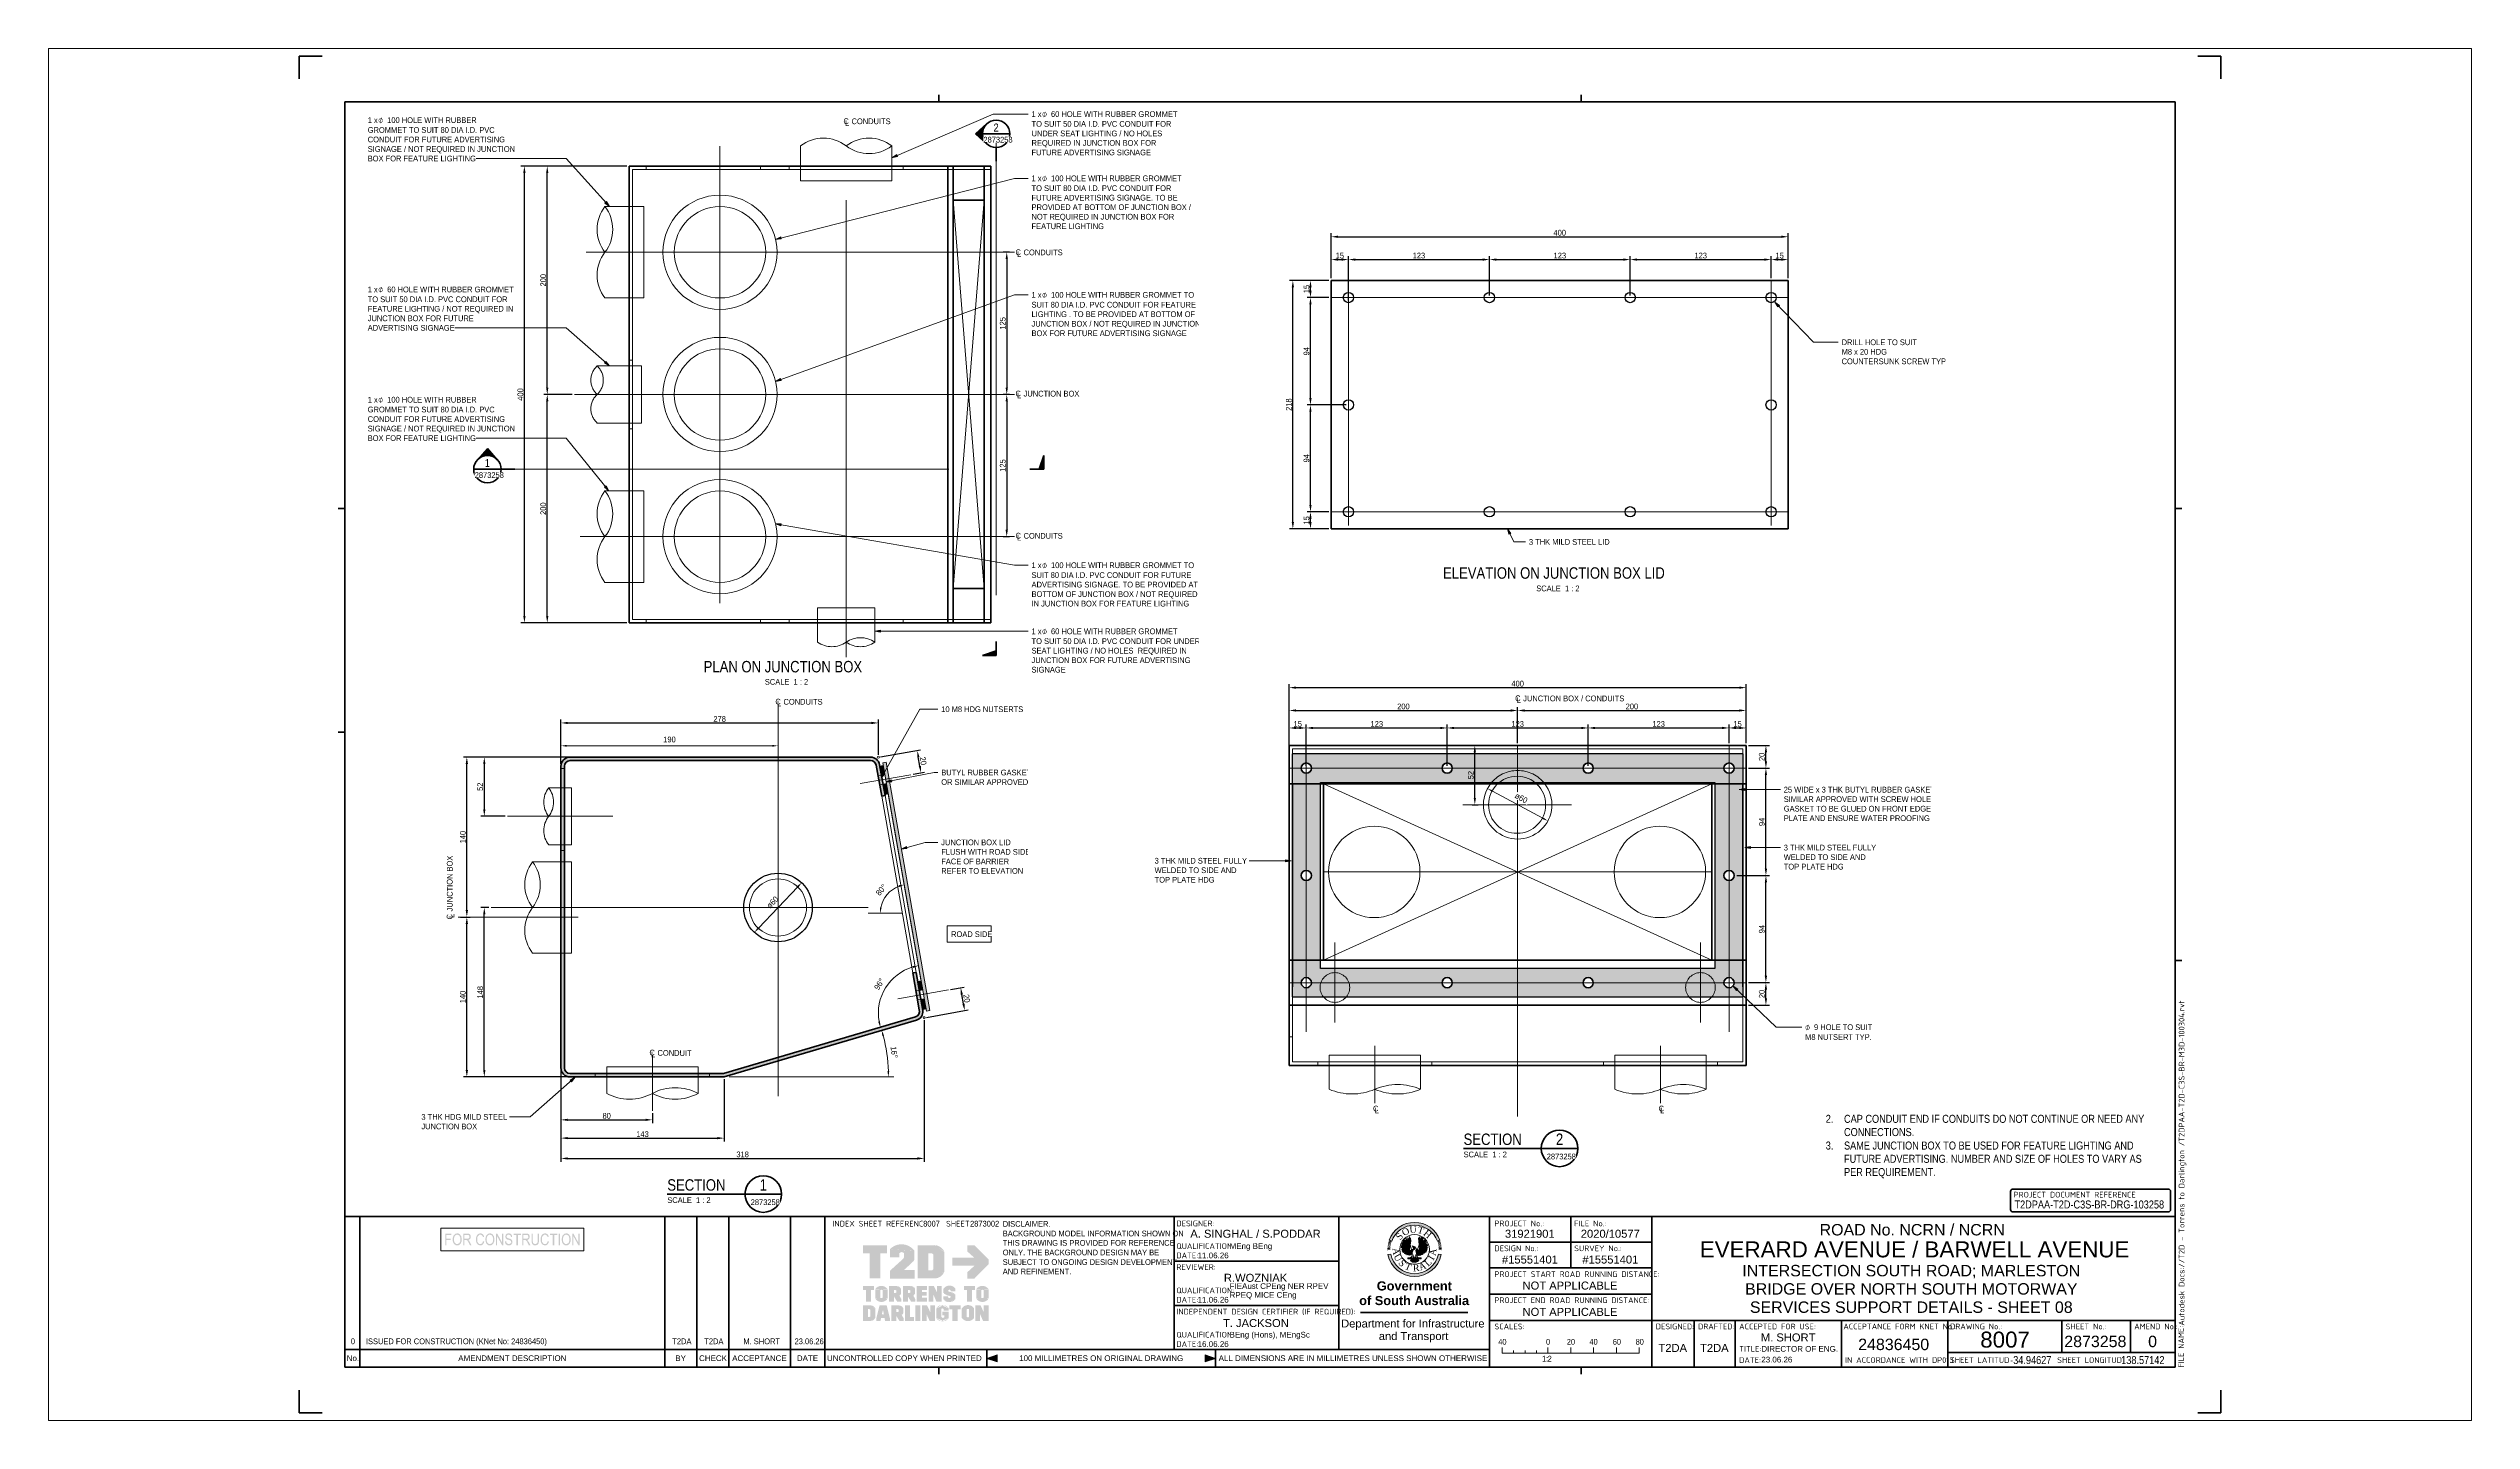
# Paper-space layout 'Layout1' of a CAD drawing. Header units: metres. Extents: x -0.11 to 0.95, y 0 to 0.6.
# The model-space entities are those that its viewports show. They can reach past a viewport. Long polylines and large blocks are cut down to what shows.
import ezdxf

# ---------------------------------------------------------------- set-up
doc = ezdxf.new("R2010")
doc.units = ezdxf.units.M
for name, pattern in [('Dot_Section Line', [0.02, 0, -0.02]), ('JacobsCenter', [0.015, 0.009, -0.0015, 0.003, -0.0015]), ('JacobsDash', [0.0045, 0.003, -0.0015])]:
    doc.linetypes.add(name, pattern=pattern)
doc.layers.get('Defpoints').update_dxf_attribs({"color": 41})
for name, color, linetype, lineweight in [('A-ANNO-DIMS', 7, 'Continuous', 9), ('A-ANNO-NOTE', 7, 'Continuous', 9), ('A-ANNO-NOTE-STAMP', 10, 'Continuous', 18), ('A-DETL', 7, 'Continuous', 13), ('A-DETL-GENF', 7, 'Continuous', 9), ('G-ANNO-SYMB', 7, 'Continuous', 9), ('G-ANNO-TEXT', 7, 'Continuous', 9), ('G-ANNO-TTLB', 7, 'Continuous', 9), ('G-IMPT', 7, 'Continuous', 13)]:
    doc.layers.add(name, color=color, linetype=linetype, lineweight=lineweight)
doc.layers.add('G-ANNO-NPLT', color=191, linetype='Continuous', plot=False)
doc.layers.get('G-ANNO-NPLT').freeze()
doc.styles.add('Arial', font='arial.ttf', dxfattribs={"height": 0.0025})
doc.styles.add('Arial Narrow', font='ARIALN.TTF', dxfattribs={"height": 0.0035})
doc.styles.add('Arial Narrow_1', font='ARIALN.TTF', dxfattribs={"height": 0.005})
doc.styles.add('Arial Narrow_2', font='ARIALN.TTF', dxfattribs={"height": 0.0025})
doc.styles.add('Arial Narrow_3', font='ARIALN.TTF', dxfattribs={"height": 0.007})
doc.styles.add('Arial Narrow_4', font='ARIALN.TTF', dxfattribs={"width": 0.9, "height": 0.0025})
doc.styles.add('Arial_1', font='arial.ttf', dxfattribs={"height": 0.0035})
doc.styles.add('Arial_2', font='arial.ttf', dxfattribs={"height": 0.005})
doc.styles.add('Arial_3', font='arial.ttf', dxfattribs={"height": 0.007})
doc.styles.add('Arial_B', font='arialbd.ttf', dxfattribs={"height": 0.004})
doc.styles.add('ISOCPEUR', font='isocpeur.ttf', dxfattribs={"height": 0.0025})
doc.styles.add('Segoe UI Symbol', font='seguisym.ttf', dxfattribs={"height": 0.005})
doc.styles.add('Times New Roman', font='times.ttf', dxfattribs={"height": 0.008001})
doc.dimstyles.new('____ddd____', dxfattribs={"dimscale": 0.3048, "dimtxt": 0.005117, "dimasz": 0.019685, "dimexe": 0.009843, "dimexo": 0.006562, "dimgap": 0.003281, "dimtad": 1, "dimdec": 0, "dimlfac": 1000, "dimzin": 0, "dimdsep": 46, "dimtxsty": 'Arial Narrow_1', "dimsah": 1, "dimcen": 0.09, "dimaunit": 1, "dimadec": 4, "dimazin": 0, "dimtfac": 1, "dimtdec": 4, "dimtix": 1, "dimtmove": 0, "dimatfit": 3, "dimfxl": 1, "dimtvp": 1, "dimtolj": 1, "dimtzin": 0, "dimarcsym": 2})
doc.dimstyles.new('Dimension_Angle_T___º__', dxfattribs={"dimscale": 0.3048, "dimtxt": 0.005117, "dimasz": 0.016404, "dimexe": 0.015748, "dimexo": 0.010499, "dimgap": 0.013123, "dimtad": 1, "dimdec": 3, "dimlfac": 1000, "dimrnd": 0.001, "dimzin": 0, "dimdsep": 46, "dimtxsty": 'Arial Narrow_1', "dimsah": 1, "dimcen": 0.09, "dimadec": 0, "dimazin": 0, "dimtfac": 1, "dimtdec": 4, "dimtix": 1, "dimtmove": 0, "dimatfit": 3, "dimfxl": 1, "dimtvp": 1, "dimtolj": 1, "dimtzin": 0, "dimlwd": 18, "dimlwe": 18, "dimarcsym": 2})
doc.dimstyles.new('Dimension_Angle_T___º___1', dxfattribs={"dimscale": 0.3048, "dimtxt": 0.005117, "dimasz": 0.016404, "dimexe": 0.015748, "dimexo": 0.010499, "dimgap": 0.013123, "dimtad": 1, "dimdec": 3, "dimlfac": 1000, "dimrnd": 0.001, "dimzin": 0, "dimdsep": 46, "dimtxsty": 'Arial Narrow_1', "dimsah": 1, "dimcen": 0.09, "dimadec": 0, "dimazin": 0, "dimtfac": 1, "dimtdec": 4, "dimtix": 1, "dimtmove": 0, "dimatfit": 3, "dimfxl": 1, "dimtvp": 1, "dimtolj": 1, "dimtzin": 0, "dimlwd": 18, "dimlwe": 18, "dimarcsym": 2})
doc.dimstyles.new('Dimension_Angle_T___º___2', dxfattribs={"dimscale": 0.3048, "dimtxt": 0.005117, "dimasz": 0.016404, "dimexe": 0.015748, "dimexo": 0.010499, "dimgap": 0.013123, "dimtad": 1, "dimdec": 3, "dimlfac": 1000, "dimrnd": 0.001, "dimzin": 0, "dimdsep": 46, "dimtxsty": 'Arial Narrow_1', "dimsah": 1, "dimcen": 0.09, "dimadec": 0, "dimazin": 0, "dimtfac": 1, "dimtdec": 4, "dimtix": 1, "dimtmove": 0, "dimatfit": 3, "dimfxl": 1, "dimtvp": 1, "dimtolj": 1, "dimtzin": 0, "dimlwd": 18, "dimlwe": 18, "dimarcsym": 2})
doc.dimstyles.new('Dimension_Diameter_O__mm_', dxfattribs={"dimscale": 0.3048, "dimtxt": 0.005117, "dimasz": 0.016404, "dimexe": 0.015748, "dimexo": 0, "dimgap": 0.013123, "dimtad": 1, "dimjust": 3, "dimdec": 0, "dimlfac": 1000, "dimzin": 0, "dimdsep": 46, "dimtxsty": 'Arial Narrow_1', "dimsah": 1, "dimcen": 0.09, "dimaunit": 1, "dimadec": 4, "dimazin": 0, "dimtfac": 1, "dimtdec": 4, "dimtix": 1, "dimtmove": 0, "dimatfit": 2, "dimfxl": 1, "dimtvp": 1, "dimtfill": 1, "dimtolj": 1, "dimtzin": 0, "dimlwd": 18, "dimlwe": 18, "dimarcsym": 2})
doc.dimstyles.new('Dimension_Diameter_T__mm_', dxfattribs={"dimscale": 0.3048, "dimtxt": 0.005117, "dimasz": 0.016404, "dimexe": 0.015748, "dimexo": 0, "dimgap": 0.013123, "dimtad": 1, "dimjust": 3, "dimdec": 0, "dimlfac": 1000, "dimzin": 0, "dimdsep": 46, "dimtxsty": 'Arial Narrow_1', "dimsah": 1, "dimcen": 0.09, "dimaunit": 1, "dimadec": 4, "dimazin": 0, "dimtfac": 1, "dimtdec": 4, "dimtix": 1, "dimtmove": 0, "dimatfit": 2, "dimfxl": 1, "dimtvp": 1, "dimtolj": 1, "dimtzin": 0, "dimlwd": 18, "dimlwe": 18, "dimarcsym": 2})
doc.dimstyles.new('Dimension_Standard_O__mm_', dxfattribs={"dimscale": 0.3048, "dimtxt": 0.005117, "dimasz": 0.016404, "dimexe": 0.015748, "dimexo": 0.009843, "dimgap": 0.009843, "dimtad": 1, "dimdec": 0, "dimlfac": 1000, "dimzin": 0, "dimdsep": 46, "dimtxsty": 'Arial Narrow_1', "dimsah": 1, "dimcen": 0.09, "dimaunit": 1, "dimadec": 4, "dimazin": 0, "dimtfac": 1, "dimtdec": 4, "dimtix": 1, "dimtmove": 0, "dimatfit": 3, "dimfxl": 1, "dimtvp": 1, "dimtfill": 1, "dimtolj": 1, "dimtzin": 0, "dimlwd": 18, "dimlwe": 18, "dimarcsym": 2})

# ---------------------------------------------------------------- blocks, each defined once
blk = doc.blocks.new('T2DPAA-T2D-PWA-DE-XRF-000001 - Drawing3_dwg-8554483-SERVICES SUPPORT DETAILS - SHEET 08')
at = {"layer": 'G-IMPT'}
h = blk.add_hatch(color=256, dxfattribs=at)
edge = h.paths.add_edge_path()
edge.add_line((0.1549, 0.1015), (0.1515, 0.1021))
edge.add_arc((0.1226, 0.1077), 0.0295, 190.997, 349.003, ccw=False)
edge.add_line((0.0937, 0.1021), (0.0903, 0.1015))
edge.add_arc((0.1226, 0.1077), 0.0329, 190.997, 349.003)
edge = h.paths.add_edge_path()
edge.add_arc((0.1226, 0.1077), 0.0329, 20.0475, 159.9525, ccw=False)
edge.add_line((0.1535, 0.119), (0.1503, 0.1178))
edge.add_arc((0.1226, 0.1077), 0.0295, 20.0475, 159.9525)
edge.add_line((0.0949, 0.1178), (0.0917, 0.119))
h = blk.add_hatch(color=256, dxfattribs=at)
edge = h.paths.add_edge_path()
edge.add_arc((0.1226, 0.1077), 0.0329, 161.3902, 162.9856, ccw=False)
edge.add_line((0.0915, 0.1183), (0.0914, 0.1182))
edge.add_line((0.0915, 0.1183), (0.0947, 0.1172))
edge.add_line((0.0947, 0.1171), (0.0947, 0.1172))
edge.add_arc((0.1226, 0.1077), 0.0295, 161.3902, 162.9856)
edge.add_line((0.0944, 0.1163), (0.0911, 0.1174))
h = blk.add_hatch(color=256, dxfattribs=at)
edge = h.paths.add_edge_path()
edge.add_line((0.1206, 0.1074), (0.1207, 0.1074))
edge.add_line((0.1207, 0.1074), (0.1206, 0.1074))
edge = h.paths.add_edge_path()
edge.add_line((0.1166, 0.11), (0.1166, 0.1074))
edge.add_line((0.1166, 0.1074), (0.1183, 0.1065))
edge.add_line((0.1183, 0.1065), (0.119, 0.1076))
edge.add_line((0.119, 0.1076), (0.1204, 0.1079))
edge.add_line((0.1204, 0.1079), (0.1207, 0.1074))
edge.add_line((0.1207, 0.1074), (0.1211, 0.1067))
edge.add_line((0.1211, 0.1067), (0.1187, 0.1008))
edge.add_line((0.1187, 0.1008), (0.1178, 0.1012))
edge.add_line((0.1178, 0.1012), (0.1166, 0.1008))
edge.add_line((0.1166, 0.1008), (0.1161, 0.1012))
edge.add_line((0.1161, 0.1012), (0.1147, 0.101))
edge.add_line((0.1147, 0.101), (0.1143, 0.1017))
edge.add_line((0.1143, 0.1017), (0.1131, 0.1012))
edge.add_line((0.1131, 0.1012), (0.1128, 0.1022))
edge.add_line((0.1128, 0.1022), (0.1119, 0.1019))
edge.add_line((0.1119, 0.1019), (0.1119, 0.1029))
edge.add_line((0.1119, 0.1029), (0.1105, 0.1027))
edge.add_line((0.1105, 0.1027), (0.1107, 0.1043))
edge.add_line((0.1107, 0.1043), (0.1091, 0.1041))
edge.add_line((0.1091, 0.1041), (0.1095, 0.1057))
edge.add_line((0.1095, 0.1057), (0.1077, 0.106))
edge.add_line((0.1077, 0.106), (0.1081, 0.1069))
edge.add_line((0.1081, 0.1069), (0.1072, 0.1074))
edge.add_line((0.1072, 0.1074), (0.1081, 0.1091))
edge.add_line((0.1081, 0.1091), (0.1069, 0.11))
edge.add_line((0.1069, 0.11), (0.1081, 0.1112))
edge.add_line((0.1081, 0.1112), (0.1069, 0.1122))
edge.add_line((0.1069, 0.1122), (0.1085, 0.113))
edge.add_line((0.1085, 0.113), (0.1072, 0.1143))
edge.add_line((0.1072, 0.1143), (0.1095, 0.1145))
edge.add_line((0.1095, 0.1145), (0.1081, 0.116))
edge.add_line((0.1081, 0.116), (0.1105, 0.116))
edge.add_line((0.1105, 0.116), (0.1088, 0.1179))
edge.add_line((0.1088, 0.1179), (0.1119, 0.1163))
edge.add_line((0.1119, 0.1163), (0.1105, 0.1193))
edge.add_line((0.1105, 0.1193), (0.1138, 0.1172))
edge.add_line((0.1138, 0.1172), (0.1121, 0.121))
edge.add_line((0.1121, 0.121), (0.1147, 0.1181))
edge.add_line((0.1147, 0.1181), (0.1143, 0.1224))
edge.add_line((0.1143, 0.1224), (0.1159, 0.1188))
edge.add_line((0.1159, 0.1188), (0.1166, 0.1236))
edge.add_line((0.1166, 0.1236), (0.1171, 0.1207))
edge.add_line((0.1171, 0.1207), (0.1178, 0.1214))
edge.add_line((0.1178, 0.1214), (0.118, 0.1179))
edge.add_line((0.118, 0.1179), (0.1171, 0.1131))
edge.add_line((0.1171, 0.1131), (0.1178, 0.111))
edge.add_line((0.1178, 0.111), (0.1166, 0.11))
for points in [[(0.1105, 0.1193), (0.1088, 0.1179), (0.1119, 0.1163)], [(0.1369, 0.1093), (0.1385, 0.1081), (0.1367, 0.1074), (0.1376, 0.106), (0.1357, 0.106), (0.1367, 0.1043), (0.1348, 0.1043), (0.1348, 0.1031), (0.1336, 0.1034), (0.1331, 0.1022), (0.1322, 0.1024), (0.1317, 0.1015), (0.1305, 0.1017), (0.1301, 0.101), (0.1296, 0.1015), (0.1291, 0.1005), (0.1286, 0.1008), (0.1277, 0.1003), (0.1275, 0.101), (0.1268, 0.1003), (0.1251, 0.1029), (0.1242, 0.1065), (0.1246, 0.1076), (0.1263, 0.1076), (0.127, 0.1067), (0.1284, 0.1072), (0.1291, 0.11), (0.1275, 0.1112), (0.1282, 0.1133), (0.1275, 0.1219), (0.1284, 0.121), (0.1289, 0.1236), (0.1294, 0.1193), (0.1312, 0.1226), (0.1305, 0.1191), (0.1331, 0.1212), (0.1317, 0.1179), (0.1348, 0.1195), (0.1324, 0.116), (0.1364, 0.1179), (0.1341, 0.1155), (0.1371, 0.116), (0.1355, 0.1143), (0.1381, 0.1141), (0.1364, 0.1131), (0.1383, 0.1124), (0.1367, 0.1114), (0.1385, 0.11)], [(0.1312, 0.1226), (0.1331, 0.1212), (0.1305, 0.1191)], [(0.1348, 0.1195), (0.1364, 0.1179), (0.1324, 0.116)], [(0.1069, 0.1122), (0.1069, 0.11), (0.1081, 0.1112)], [(0.1081, 0.116), (0.1072, 0.1143), (0.1095, 0.1145)], [(0.1077, 0.106), (0.1091, 0.1041), (0.1095, 0.1057)], [(0.1105, 0.1027), (0.1119, 0.1019), (0.1119, 0.1029)], [(0.1225, 0.0967), (0.1233, 0.0985), (0.1277, 0.0943), (0.1263, 0.0929), (0.1237, 0.092), (0.1202, 0.0924), (0.1176, 0.0943), (0.1218, 0.0984)], [(0.1291, 0.1005), (0.1301, 0.101), (0.1296, 0.1015)], [(0.1317, 0.1015), (0.1331, 0.1022), (0.1322, 0.1024)], [(0.1383, 0.1124), (0.1381, 0.1141), (0.1364, 0.1131)]]:
    blk.add_hatch(color=256, dxfattribs=at).paths.add_polyline_path(points)
h = blk.add_hatch(color=256, dxfattribs=at)
edge = h.paths.add_edge_path()
edge.add_line((0.154, 0.1174), (0.1508, 0.1163))
edge.add_arc((0.1226, 0.1077), 0.0295, 17.0144, 18.6098)
edge.add_line((0.1505, 0.1172), (0.1505, 0.1171))
edge.add_line((0.1505, 0.1172), (0.1537, 0.1183))
edge.add_line((0.1538, 0.1182), (0.1537, 0.1183))
edge.add_arc((0.1226, 0.1077), 0.0329, 17.0144, 18.6098, ccw=False)
h = blk.add_hatch(color=256, dxfattribs=at)
edge = h.paths.add_edge_path()
edge.add_line((0.0931, 0.1083), (0.0897, 0.1083))
edge.add_arc((0.1226, 0.1077), 0.0329, 177.3415, 178.9368, ccw=False)
edge.add_line((0.0897, 0.1094), (0.0897, 0.1093))
edge.add_line((0.0897, 0.1094), (0.0932, 0.1092))
edge.add_line((0.0932, 0.1091), (0.0932, 0.1092))
edge.add_arc((0.1226, 0.1077), 0.0295, 177.3415, 178.9368)
h = blk.add_hatch(color=256, dxfattribs=at)
edge = h.paths.add_edge_path()
edge.add_line((0.0931, 0.1069), (0.0897, 0.1068))
edge.add_arc((0.1226, 0.1077), 0.0329, 180, 181.5953, ccw=False)
edge.add_line((0.0897, 0.1078), (0.0897, 0.1077))
edge.add_line((0.0897, 0.1078), (0.0931, 0.1078))
edge.add_line((0.0931, 0.1077), (0.0931, 0.1078))
edge.add_arc((0.1226, 0.1077), 0.0295, 180, 181.5953)
h = blk.add_hatch(color=256, dxfattribs=at)
edge = h.paths.add_edge_path()
edge.add_arc((0.1226, 0.1077), 0.0329, 174.6829, 176.2783, ccw=False)
edge.add_line((0.0899, 0.1109), (0.0898, 0.1108))
edge.add_line((0.0899, 0.1109), (0.0933, 0.1106))
edge.add_line((0.0933, 0.1105), (0.0933, 0.1106))
edge.add_arc((0.1226, 0.1077), 0.0295, 174.6829, 176.2783)
edge.add_line((0.0932, 0.1096), (0.0898, 0.1099))
h = blk.add_hatch(color=256, dxfattribs=at)
edge = h.paths.add_edge_path()
edge.add_arc((0.1226, 0.1077), 0.0329, 172.0244, 173.6197, ccw=False)
edge.add_line((0.09, 0.1124), (0.09, 0.1123))
edge.add_line((0.09, 0.1124), (0.0934, 0.1119))
edge.add_line((0.0934, 0.1118), (0.0934, 0.1119))
edge.add_arc((0.1226, 0.1077), 0.0295, 172.0244, 173.6197)
edge.add_line((0.0933, 0.111), (0.0899, 0.1114))
h = blk.add_hatch(color=256, dxfattribs=at)
edge = h.paths.add_edge_path()
edge.add_arc((0.1226, 0.1077), 0.0329, 169.3658, 170.9612, ccw=False)
edge.add_line((0.0903, 0.1139), (0.0903, 0.1138))
edge.add_line((0.0903, 0.1139), (0.0937, 0.1133))
edge.add_line((0.0936, 0.1132), (0.0937, 0.1133))
edge.add_arc((0.1226, 0.1077), 0.0295, 169.3658, 170.9612)
edge.add_line((0.0935, 0.1124), (0.0901, 0.1129))
h = blk.add_hatch(color=256, dxfattribs=at)
edge = h.paths.add_edge_path()
edge.add_arc((0.1226, 0.1077), 0.0329, 166.7073, 168.3026, ccw=False)
edge.add_line((0.0906, 0.1154), (0.0906, 0.1153))
edge.add_line((0.0906, 0.1154), (0.0939, 0.1146))
edge.add_line((0.0939, 0.1145), (0.0939, 0.1146))
edge.add_arc((0.1226, 0.1077), 0.0295, 166.7073, 168.3026)
edge.add_line((0.0937, 0.1137), (0.0904, 0.1144))
h = blk.add_hatch(color=256, dxfattribs=at)
edge = h.paths.add_edge_path()
edge.add_line((0.0941, 0.115), (0.0907, 0.1159))
edge.add_arc((0.1226, 0.1077), 0.0329, 164.0488, 165.6441, ccw=False)
edge.add_line((0.091, 0.1169), (0.091, 0.1168))
edge.add_line((0.091, 0.1169), (0.0943, 0.1159))
edge.add_line((0.0943, 0.1158), (0.0943, 0.1159))
edge.add_arc((0.1226, 0.1077), 0.0295, 164.0488, 165.6441)
h = blk.add_hatch(color=256, dxfattribs=at)
edge = h.paths.add_edge_path()
edge.add_line((0.1232, 0.1095), (0.1225, 0.1076))
edge.add_line((0.1225, 0.1076), (0.1207, 0.1074))
edge.add_line((0.1207, 0.1074), (0.1207, 0.1074))
edge.add_line((0.1207, 0.1074), (0.1216, 0.1086))
edge.add_line((0.1216, 0.1086), (0.1197, 0.1119))
edge.add_line((0.1197, 0.1119), (0.1232, 0.1107))
edge.add_line((0.1232, 0.1107), (0.1239, 0.1098))
edge.add_line((0.1239, 0.1098), (0.1232, 0.1095))
h = blk.add_hatch(color=256, dxfattribs=at)
edge = h.paths.add_edge_path()
edge.add_arc((0.1226, 0.1077), 0.0295, 14.3559, 15.9512)
edge.add_line((0.1509, 0.1159), (0.1509, 0.1158))
edge.add_line((0.1509, 0.1159), (0.1542, 0.1169))
edge.add_line((0.1542, 0.1168), (0.1542, 0.1169))
edge.add_arc((0.1226, 0.1077), 0.0329, 14.3559, 15.9512, ccw=False)
edge.add_line((0.1545, 0.1159), (0.1511, 0.115))
h = blk.add_hatch(color=256, dxfattribs=at)
edge = h.paths.add_edge_path()
edge.add_line((0.1548, 0.1144), (0.1514, 0.1137))
edge.add_arc((0.1226, 0.1077), 0.0295, 11.6974, 13.2927)
edge.add_line((0.1512, 0.1146), (0.1513, 0.1145))
edge.add_line((0.1512, 0.1146), (0.1546, 0.1154))
edge.add_line((0.1546, 0.1153), (0.1546, 0.1154))
edge.add_arc((0.1226, 0.1077), 0.0329, 11.6974, 13.2927, ccw=False)
h = blk.add_hatch(color=256, dxfattribs=at)
edge = h.paths.add_edge_path()
edge.add_arc((0.1226, 0.1077), 0.0295, 9.0388, 10.6342)
edge.add_line((0.1515, 0.1133), (0.1515, 0.1132))
edge.add_line((0.1515, 0.1133), (0.1549, 0.1139))
edge.add_line((0.1549, 0.1138), (0.1549, 0.1139))
edge.add_arc((0.1226, 0.1077), 0.0329, 9.0388, 10.6342, ccw=False)
edge.add_line((0.1551, 0.1129), (0.1517, 0.1124))
h = blk.add_hatch(color=256, dxfattribs=at)
edge = h.paths.add_edge_path()
edge.add_arc((0.1226, 0.1077), 0.0295, 6.3803, 7.9756)
edge.add_line((0.1518, 0.1119), (0.1518, 0.1118))
edge.add_line((0.1518, 0.1119), (0.1552, 0.1124))
edge.add_line((0.1552, 0.1123), (0.1552, 0.1124))
edge.add_arc((0.1226, 0.1077), 0.0329, 6.3803, 7.9756, ccw=False)
edge.add_line((0.1553, 0.1114), (0.1519, 0.111))
h = blk.add_hatch(color=256, dxfattribs=at)
edge = h.paths.add_edge_path()
edge.add_line((0.1554, 0.1099), (0.152, 0.1096))
edge.add_arc((0.1226, 0.1077), 0.0295, 3.7217, 5.3171)
edge.add_line((0.1519, 0.1106), (0.1519, 0.1105))
edge.add_line((0.1519, 0.1106), (0.1553, 0.1109))
edge.add_line((0.1553, 0.1108), (0.1553, 0.1109))
edge.add_arc((0.1226, 0.1077), 0.0329, 3.7217, 5.3171, ccw=False)
h = blk.add_hatch(color=256, dxfattribs=at)
edge = h.paths.add_edge_path()
edge.add_line((0.1555, 0.1083), (0.1521, 0.1083))
edge.add_arc((0.1226, 0.1077), 0.0295, 1.0632, 2.6585)
edge.add_line((0.152, 0.1092), (0.152, 0.1091))
edge.add_line((0.152, 0.1092), (0.1554, 0.1094))
edge.add_line((0.1555, 0.1093), (0.1554, 0.1094))
edge.add_arc((0.1226, 0.1077), 0.0329, 1.0632, 2.6585, ccw=False)
h = blk.add_hatch(color=256, dxfattribs=at)
edge = h.paths.add_edge_path()
edge.add_line((0.1555, 0.1068), (0.152, 0.1069))
edge.add_arc((0.1226, 0.1077), 0.0295, 358.4047, 360)
edge.add_line((0.1521, 0.1078), (0.1521, 0.1077))
edge.add_line((0.1521, 0.1078), (0.1555, 0.1078))
edge.add_line((0.1555, 0.1077), (0.1555, 0.1078))
edge.add_arc((0.1226, 0.1077), 0.0329, 358.4047, 360, ccw=False)
for p, q in [((0.0917, 0.119), (0.0949, 0.1178)), ((0.1105, 0.1193), (0.1088, 0.1179)), ((0.1088, 0.1179), (0.1119, 0.1163)), ((0.1119, 0.1163), (0.1105, 0.1193)), ((0.1305, 0.1191), (0.1312, 0.1226)), ((0.1331, 0.1212), (0.1305, 0.1191)), ((0.1312, 0.1226), (0.1331, 0.1212)), ((0.1324, 0.116), (0.1348, 0.1195)), ((0.1364, 0.1179), (0.1324, 0.116)), ((0.1348, 0.1195), (0.1364, 0.1179)), ((0.1503, 0.1178), (0.1535, 0.119)), ((0.0903, 0.1015), (0.0937, 0.1021)), ((0.1069, 0.1122), (0.1069, 0.11)), ((0.1081, 0.1112), (0.1069, 0.1122)), ((0.1069, 0.11), (0.1081, 0.1112)), ((0.1081, 0.116), (0.1072, 0.1143)), ((0.1072, 0.1143), (0.1095, 0.1145)), ((0.1077, 0.106), (0.1091, 0.1041)), ((0.1095, 0.1057), (0.1077, 0.106)), ((0.1095, 0.1145), (0.1081, 0.116)), ((0.1091, 0.1041), (0.1095, 0.1057)), ((0.1119, 0.1029), (0.1105, 0.1027)), ((0.1105, 0.1027), (0.1119, 0.1019)), ((0.1119, 0.1019), (0.1119, 0.1029)), ((0.115, 0.0967), (0.1197, 0.0967)), ((0.1211, 0.1003), (0.1173, 0.0974)), ((0.1244, 0.1003), (0.1272, 0.0974)), ((0.1256, 0.0967), (0.1308, 0.0967)), ((0.1296, 0.1015), (0.1291, 0.1005)), ((0.1291, 0.1005), (0.1301, 0.101)), ((0.1301, 0.101), (0.1296, 0.1015)), ((0.1322, 0.1024), (0.1317, 0.1015)), ((0.1317, 0.1015), (0.1331, 0.1022)), ((0.1331, 0.1022), (0.1322, 0.1024)), ((0.1381, 0.1141), (0.1364, 0.1131)), ((0.1364, 0.1131), (0.1383, 0.1124)), ((0.1383, 0.1124), (0.1381, 0.1141)), ((0.1515, 0.1021), (0.1549, 0.1015))]:
    blk.add_line(p, q, dxfattribs=at)
at = {"layer": 'G-IMPT', "flags": 128}
for points in [[(0.1085, 0.113), (0.1072, 0.1143), (0.1095, 0.1145), (0.1081, 0.116), (0.1105, 0.116), (0.1088, 0.1179), (0.1119, 0.1163), (0.1105, 0.1193), (0.1138, 0.1172), (0.1121, 0.121), (0.1147, 0.1181), (0.1143, 0.1224), (0.1159, 0.1188), (0.1166, 0.1236), (0.1171, 0.1207), (0.1178, 0.1214), (0.118, 0.1179), (0.1171, 0.1131), (0.119, 0.1076), (0.1204, 0.1079), (0.1211, 0.1067), (0.1187, 0.1008), (0.1178, 0.1012), (0.1166, 0.1008), (0.1161, 0.1012), (0.1147, 0.101), (0.1143, 0.1017), (0.1131, 0.1012), (0.1128, 0.1022), (0.1119, 0.1019), (0.1119, 0.1029), (0.1105, 0.1027), (0.1107, 0.1043), (0.1091, 0.1041), (0.1095, 0.1057), (0.1077, 0.106), (0.1081, 0.1069), (0.1072, 0.1074), (0.1081, 0.1091), (0.1069, 0.11), (0.1081, 0.1112), (0.1069, 0.1122), (0.1087, 0.1131)], [(0.1199, 0.1031), (0.1225, 0.0967), (0.1251, 0.1029), (0.1242, 0.1065), (0.1246, 0.1076), (0.1263, 0.1076), (0.1282, 0.1133), (0.1275, 0.1219), (0.1284, 0.121), (0.1289, 0.1236), (0.1294, 0.1193), (0.1312, 0.1226), (0.1305, 0.1191), (0.1331, 0.1212), (0.1317, 0.1179), (0.1348, 0.1195), (0.1324, 0.116), (0.1364, 0.1179), (0.1341, 0.1155), (0.1371, 0.116), (0.1355, 0.1143), (0.1381, 0.1141), (0.1364, 0.1131), (0.1383, 0.1124), (0.1367, 0.1114), (0.1385, 0.11), (0.1369, 0.1093), (0.1385, 0.1081), (0.1367, 0.1074), (0.1376, 0.106), (0.1357, 0.106), (0.1367, 0.1043), (0.1348, 0.1043), (0.1348, 0.1031), (0.1336, 0.1034), (0.1331, 0.1022), (0.1322, 0.1024), (0.1317, 0.1015), (0.1305, 0.1017), (0.1301, 0.101), (0.1296, 0.1015), (0.1291, 0.1005), (0.1286, 0.1008), (0.1277, 0.1003), (0.1275, 0.101), (0.1268, 0.1003), (0.1251, 0.1029)], [(0.1206, 0.0974), (0.1145, 0.0974), (0.1145, 0.0962), (0.1194, 0.0962)], [(0.119, 0.1076), (0.1183, 0.1065), (0.1166, 0.1074), (0.1166, 0.11), (0.1178, 0.111)], [(0.1218, 0.0984), (0.1176, 0.0943), (0.1202, 0.0924), (0.1237, 0.092), (0.1263, 0.0929), (0.1277, 0.0943), (0.1233, 0.0985)], [(0.1239, 0.1098), (0.1244, 0.1091), (0.1246, 0.1076)], [(0.1246, 0.0974), (0.1308, 0.0974), (0.1308, 0.0962), (0.126, 0.0962)], [(0.1263, 0.1076), (0.127, 0.1067), (0.1284, 0.1072), (0.1291, 0.11), (0.1275, 0.1112)]]:
    blk.add_lwpolyline(points, dxfattribs=at)
blk.add_lwpolyline([(0.1206, 0.1074), (0.1216, 0.1086), (0.1197, 0.1119), (0.1232, 0.1107), (0.1239, 0.1098), (0.1232, 0.1095), (0.1225, 0.1076)], close=True, dxfattribs=at)
at = {"layer": 'G-IMPT'}
blk.add_circle((0.1226, 0.1077), 0.018, dxfattribs=at)
for radius, start, end in [(0.0329, 20.0475, 159.9525), (0.0295, 20.0475, 159.9525), (0.0329, 190.997, 349.003), (0.0295, 190.997, 349.003)]:
    blk.add_arc((0.1226, 0.1077), radius, start, end, dxfattribs=at)
at = {"layer": 'G-IMPT', "lineweight": 9, "char_height": 0.008, "attachment_point": 2, "line_spacing_factor": 1.029793, "style": 'Times New Roman'}
for s, insert, width, rotation in [('S', (0.1012, 0.1263), 0.008041, 49.0663), ('O', (0.1099, 0.133), 0.010353, 26.6943), ('U', (0.1205, 0.136), 0.010353, 4.3222), ('T', (0.1314, 0.1347), 0.008744, 341.9502), ('H', (0.141, 0.1293), 0.010353, 319.5782), ('A', (0.104, 0.106), 0.010353, 279.6978), ('U', (0.1058, 0.0996), 0.010353, 300.15), ('S', (0.1107, 0.0935), 0.008041, 310.3575), ('T', (0.1164, 0.0903), 0.008744, 336.9699), ('R', (0.1244, 0.0893), 0.009549, 3.701), ('A', (0.1307, 0.0909), 0.010353, 21.3382), ('L', (0.1363, 0.0949), 0.008744, 42.375), ('I', (0.1395, 0.0995), 0.004825, 60.5783), ('A', (0.141, 0.1048), 0.010353, 83.64)]:
    blk.add_mtext(s, dxfattribs=dict(at, insert=insert, width=width, rotation=rotation))
blk = doc.blocks.new('T2DPAA-T2D-PWA-DE-XRF-000001 - Standard-9403717-SERVICES SUPPORT DETAILS - SHEET 08')
at = {"layer": 'G-ANNO-TTLB', "true_color": 0x1d4a5c}
h = blk.add_hatch(color=139, dxfattribs=at)
edge = h.paths.add_edge_path()
edge.add_line((0.2623, 0.0443), (0.2623, 0.0452))
edge.add_arc((0.2616, 0.044), 0.00145, 58.8241, 99.793)
edge.add_line((0.2613, 0.0454), (0.2613, 0.0441))
edge.add_arc((0.2616, 0.0455), 0.00141, 259.7202, 301.6629)
edge = h.paths.add_edge_path()
edge.add_arc((0.2625, 0.0448), 0.00224, 301.808, 330.1086, ccw=False)
edge.add_line((0.2637, 0.0429), (0.2645, 0.0415))
edge.add_line((0.2645, 0.0415), (0.2645, 0.0403))
edge.add_line((0.2645, 0.0403), (0.2627, 0.0403))
edge.add_line((0.2627, 0.0403), (0.2613, 0.0425))
edge.add_line((0.2613, 0.0425), (0.2613, 0.0403))
edge.add_line((0.2613, 0.0403), (0.2591, 0.0403))
edge.add_line((0.2591, 0.0403), (0.2591, 0.0471))
edge.add_line((0.2591, 0.0471), (0.2624, 0.0471))
edge.add_arc((0.2623, 0.0446), 0.00248, 32.8357, 87.7033, ccw=False)
edge.add_line((0.2644, 0.046), (0.2644, 0.0437))
edge = h.paths.add_edge_path()
edge.add_line((0.2674, 0.0527), (0.2674, 0.0537))
edge.add_arc((0.2667, 0.0524), 0.00145, 58.8241, 99.793)
edge.add_line((0.2665, 0.0539), (0.2665, 0.0526))
edge.add_arc((0.2667, 0.0539), 0.00141, 259.7202, 301.6629)
edge = h.paths.add_edge_path()
edge.add_arc((0.2676, 0.0532), 0.00224, 301.808, 330.1086, ccw=False)
edge.add_line((0.2688, 0.0513), (0.2696, 0.0499))
edge.add_line((0.2696, 0.0499), (0.2696, 0.0487))
edge.add_line((0.2696, 0.0487), (0.2678, 0.0487))
edge.add_line((0.2678, 0.0487), (0.2664, 0.051))
edge.add_line((0.2664, 0.051), (0.2664, 0.0487))
edge.add_line((0.2664, 0.0487), (0.2642, 0.0487))
edge.add_line((0.2642, 0.0487), (0.2642, 0.0555))
edge.add_line((0.2642, 0.0555), (0.2676, 0.0555))
edge.add_arc((0.2675, 0.0531), 0.00248, 32.8357, 87.7033, ccw=False)
edge.add_line((0.2695, 0.0544), (0.2695, 0.0521))
edge = h.paths.add_edge_path()
edge.add_line((0.2499, 0.0422), (0.2499, 0.0452))
edge.add_arc((0.2491, 0.0441), 0.00138, 56.3448, 98.7814)
edge.add_line((0.2489, 0.0454), (0.2489, 0.0419))
edge.add_arc((0.2491, 0.0433), 0.00138, 261.2186, 303.6552)
edge = h.paths.add_edge_path()
edge.add_line((0.2613, 0.0527), (0.2613, 0.0537))
edge.add_arc((0.2606, 0.0524), 0.00145, 58.8241, 99.793)
edge.add_line((0.2603, 0.0539), (0.2603, 0.0526))
edge.add_arc((0.2606, 0.0539), 0.00141, 259.7202, 301.6629)
edge = h.paths.add_edge_path()
edge.add_line((0.2502, 0.0403), (0.2467, 0.0403))
edge.add_line((0.2467, 0.0403), (0.2467, 0.0471))
edge.add_line((0.2467, 0.0471), (0.2501, 0.0471))
edge.add_arc((0.25, 0.0447), 0.00241, 26.2483, 85.5583, ccw=False)
edge.add_line((0.2521, 0.0457), (0.2521, 0.0416))
edge.add_arc((0.2502, 0.0424), 0.00209, 270, 338.4707, ccw=False)
h.paths.add_polyline_path([(0.2555, 0.0451), (0.255, 0.0432), (0.2559, 0.0432)])
h.paths.add_polyline_path([(0.2585, 0.0415), (0.2585, 0.0403), (0.2564, 0.0403), (0.2562, 0.0415), (0.2547, 0.0415), (0.2544, 0.0403), (0.2526, 0.0403), (0.2526, 0.0415), (0.254, 0.0471), (0.2571, 0.0471)])
h.paths.add_polyline_path([(0.2673, 0.042), (0.269, 0.042), (0.269, 0.0403), (0.2651, 0.0403), (0.2651, 0.0471), (0.2673, 0.0471)])
h.paths.add_polyline_path([(0.2718, 0.0403), (0.2696, 0.0403), (0.2696, 0.0471), (0.2718, 0.0471)])
h.paths.add_polyline_path([(0.2762, 0.0441), (0.2762, 0.0471), (0.2782, 0.0471), (0.2782, 0.0403), (0.2759, 0.0403), (0.2746, 0.0432), (0.2746, 0.0403), (0.2725, 0.0403), (0.2725, 0.0471), (0.2748, 0.0471)])
edge = h.paths.add_edge_path()
edge.add_arc((0.2817, 0.0424), 0.000774, 214.5178, 325.4822)
edge.add_line((0.2823, 0.0419), (0.2823, 0.0427))
edge.add_line((0.2823, 0.0427), (0.2815, 0.0427))
edge.add_line((0.2815, 0.0427), (0.2815, 0.0443))
edge.add_line((0.2815, 0.0443), (0.2842, 0.0443))
edge.add_line((0.2842, 0.0443), (0.2842, 0.0415))
edge.add_arc((0.2819, 0.0428), 0.00262, 274.1131, 330.4929, ccw=False)
edge.add_arc((0.2815, 0.0434), 0.00327, 260.2337, 279.7663, ccw=False)
edge.add_arc((0.2812, 0.0429), 0.00275, 208.3817, 264.7517, ccw=False)
edge.add_line((0.2788, 0.0416), (0.2788, 0.0458))
edge.add_arc((0.2812, 0.0445), 0.00268, 94.8448, 152.8409, ccw=False)
edge.add_arc((0.2815, 0.0424), 0.00482, 83.0812, 96.9188, ccw=False)
edge.add_arc((0.2818, 0.0444), 0.00278, 31.3102, 83.6241, ccw=False)
edge.add_line((0.2842, 0.0459), (0.2842, 0.0447))
edge.add_line((0.2842, 0.0447), (0.282, 0.0447))
edge.add_line((0.282, 0.0447), (0.282, 0.0455))
edge.add_arc((0.2815, 0.0451), 0.000641, 40.732, 139.268)
edge.add_line((0.281, 0.0455), (0.281, 0.0419))
h.paths.add_polyline_path([(0.2882, 0.0403), (0.2859, 0.0403), (0.2859, 0.0454), (0.2846, 0.0454), (0.2846, 0.0471), (0.2895, 0.0471), (0.2895, 0.0454), (0.2882, 0.0454)])
edge = h.paths.add_edge_path()
edge.add_arc((0.2927, 0.0429), 0.00104, 239.6549, 300.3451)
edge.add_line((0.2932, 0.042), (0.2932, 0.0454))
edge.add_arc((0.2927, 0.0445), 0.00103, 59.5446, 120.4554)
edge.add_line((0.2921, 0.0454), (0.2921, 0.042))
edge = h.paths.add_edge_path()
edge.add_arc((0.2927, 0.0434), 0.00323, 212.7347, 327.2653, ccw=False)
edge.add_line((0.29, 0.0417), (0.29, 0.0458))
edge.add_arc((0.2927, 0.044), 0.00323, 32.6408, 147.3592, ccw=False)
edge.add_line((0.2954, 0.0458), (0.2954, 0.0417))
h.paths.add_polyline_path([(0.3017, 0.0403), (0.2993, 0.0403), (0.298, 0.0432), (0.298, 0.0403), (0.2959, 0.0403), (0.2959, 0.0471), (0.2982, 0.0471), (0.2996, 0.0441), (0.2996, 0.0471), (0.3017, 0.0471)])
edge = h.paths.add_edge_path()
edge.add_arc((0.299, 0.0513), 0.00104, 239.6549, 300.3451)
edge.add_line((0.2995, 0.0504), (0.2995, 0.0538))
edge.add_arc((0.299, 0.0529), 0.00103, 59.5446, 120.4554)
edge.add_line((0.2985, 0.0538), (0.2985, 0.0504))
edge = h.paths.add_edge_path()
edge.add_arc((0.299, 0.0518), 0.00323, 212.7347, 327.2653, ccw=False)
edge.add_line((0.2963, 0.0501), (0.2963, 0.0542))
edge.add_arc((0.299, 0.0524), 0.00323, 32.6408, 147.3592, ccw=False)
edge.add_line((0.3017, 0.0542), (0.3017, 0.0501))
h.paths.add_polyline_path([(0.2945, 0.0487), (0.2923, 0.0487), (0.2923, 0.0538), (0.2909, 0.0538), (0.2909, 0.0555), (0.2958, 0.0555), (0.2958, 0.0538), (0.2945, 0.0538)])
edge = h.paths.add_edge_path()
edge.add_line((0.2872, 0.0518), (0.2872, 0.0499))
edge.add_arc((0.2849, 0.0513), 0.0027, 273.7285, 329.3952, ccw=False)
edge.add_line((0.285, 0.0486), (0.2841, 0.0486))
edge.add_arc((0.2842, 0.0512), 0.00266, 210.1626, 267.7624, ccw=False)
edge.add_line((0.2819, 0.0499), (0.2819, 0.051))
edge.add_line((0.2819, 0.051), (0.2841, 0.051))
edge.add_arc((0.2845, 0.0508), 0.000522, 155.2714, 300.4507)
edge.add_arc((0.2846, 0.0508), 0.000487, 289.6558, 416.8121)
edge.add_line((0.2849, 0.0512), (0.2834, 0.0515))
edge.add_arc((0.2841, 0.054), 0.00253, 213.4271, 255.8381, ccw=False)
edge.add_line((0.2819, 0.0526), (0.2819, 0.0544))
edge.add_arc((0.2846, 0.0525), 0.00325, 35.8397, 144.1603, ccw=False)
edge.add_line((0.2872, 0.0544), (0.2872, 0.0533))
edge.add_line((0.2872, 0.0533), (0.2851, 0.0533))
edge.add_arc((0.2846, 0.0535), 0.000494, 335.3316, 479.9481)
edge.add_arc((0.2845, 0.0535), 0.000428, 103.9979, 246.4243)
edge.add_line((0.2843, 0.0531), (0.2853, 0.0529))
edge.add_arc((0.2849, 0.0501), 0.00281, 35.1328, 82.3403, ccw=False)
h.paths.add_polyline_path([(0.2792, 0.0526), (0.2792, 0.0555), (0.2812, 0.0555), (0.2812, 0.0487), (0.2789, 0.0487), (0.2776, 0.0517), (0.2776, 0.0487), (0.2755, 0.0487), (0.2755, 0.0555), (0.2778, 0.0555)])
h.paths.add_polyline_path([(0.2725, 0.053), (0.2746, 0.053), (0.2746, 0.0513), (0.2725, 0.0513), (0.2725, 0.0504), (0.2748, 0.0504), (0.2748, 0.0487), (0.2703, 0.0487), (0.2703, 0.0555), (0.2748, 0.0555), (0.2748, 0.0538), (0.2725, 0.0538)])
edge = h.paths.add_edge_path()
edge.add_arc((0.2615, 0.0532), 0.00224, 301.808, 330.1086, ccw=False)
edge.add_line((0.2627, 0.0513), (0.2635, 0.0499))
edge.add_line((0.2635, 0.0499), (0.2635, 0.0487))
edge.add_line((0.2635, 0.0487), (0.2617, 0.0487))
edge.add_line((0.2617, 0.0487), (0.2603, 0.051))
edge.add_line((0.2603, 0.051), (0.2603, 0.0487))
edge.add_line((0.2603, 0.0487), (0.2581, 0.0487))
edge.add_line((0.2581, 0.0487), (0.2581, 0.0555))
edge.add_line((0.2581, 0.0555), (0.2614, 0.0555))
edge.add_arc((0.2613, 0.0531), 0.00248, 32.8357, 87.7033, ccw=False)
edge.add_line((0.2634, 0.0544), (0.2634, 0.0521))
edge = h.paths.add_edge_path()
edge.add_line((0.2543, 0.0538), (0.2543, 0.0504))
edge.add_arc((0.2548, 0.0513), 0.00104, 239.6549, 300.3451)
edge.add_line((0.2553, 0.0504), (0.2553, 0.0538))
edge.add_arc((0.2548, 0.0529), 0.00103, 59.5446, 120.4554)
edge = h.paths.add_edge_path()
edge.add_line((0.2521, 0.0501), (0.2521, 0.0542))
edge.add_arc((0.2548, 0.0524), 0.00323, 32.6408, 147.3592, ccw=False)
edge.add_line((0.2575, 0.0542), (0.2575, 0.0501))
edge.add_arc((0.2548, 0.0518), 0.00323, 212.7347, 327.2653, ccw=False)
h.paths.add_polyline_path([(0.2503, 0.0487), (0.248, 0.0487), (0.248, 0.0538), (0.2467, 0.0538), (0.2467, 0.0555), (0.2516, 0.0555), (0.2516, 0.0538), (0.2503, 0.0538)])
h.paths.add_polyline_path([(0.3017, 0.0672), (0.3017, 0.0651), (0.2955, 0.0588), (0.2924, 0.0588), (0.2924, 0.0616), (0.2955, 0.0644), (0.2858, 0.0644), (0.2858, 0.0679), (0.2955, 0.0679), (0.2924, 0.0707), (0.2924, 0.0734), (0.2955, 0.0734)])
edge = h.paths.add_edge_path()
edge.add_line((0.2768, 0.0699), (0.2754, 0.0699))
edge.add_line((0.2754, 0.0699), (0.2754, 0.0624))
edge.add_line((0.2754, 0.0624), (0.2768, 0.0624))
edge.add_arc((0.2767, 0.0633), 0.000915, 277.9427, 335.4563)
edge.add_line((0.2775, 0.0629), (0.2775, 0.0694))
edge.add_arc((0.2767, 0.0689), 0.000957, 31.2517, 83.8556)
edge = h.paths.add_edge_path()
edge.add_line((0.2781, 0.0589), (0.2707, 0.0589))
edge.add_line((0.2707, 0.0589), (0.2707, 0.0734))
edge.add_line((0.2707, 0.0734), (0.2781, 0.0734))
edge.add_arc((0.2777, 0.0683), 0.00519, 26.2483, 85.5583, ccw=False)
edge.add_line((0.2823, 0.0705), (0.2823, 0.0617))
edge.add_arc((0.2781, 0.0634), 0.00451, 270, 338.4707, ccw=False)
edge = h.paths.add_edge_path()
edge.add_line((0.2627, 0.0699), (0.2627, 0.0681))
edge.add_line((0.2627, 0.0681), (0.2585, 0.0681))
edge.add_line((0.2585, 0.0681), (0.2585, 0.0716))
edge.add_arc((0.2636, 0.0668), 0.00703, 37.1177, 136.9917, ccw=False)
edge.add_line((0.2692, 0.071), (0.2692, 0.0671))
edge.add_arc((0.2674, 0.0677), 0.00193, 316.9738, 340.8309, ccw=False)
edge.add_line((0.2688, 0.0664), (0.268, 0.0656))
edge.add_line((0.268, 0.0656), (0.2646, 0.0625))
edge.add_line((0.2646, 0.0625), (0.2693, 0.0625))
edge.add_line((0.2693, 0.0625), (0.2693, 0.0588))
edge.add_line((0.2693, 0.0588), (0.2585, 0.0588))
edge.add_line((0.2585, 0.0588), (0.2585, 0.0622))
edge.add_line((0.2585, 0.0622), (0.2638, 0.067))
edge.add_line((0.2638, 0.067), (0.2647, 0.068))
edge.add_line((0.2647, 0.068), (0.2647, 0.0699))
edge.add_arc((0.2637, 0.0691), 0.00131, 40.7337, 139.2663)
h.paths.add_polyline_path([(0.2467, 0.0734), (0.2573, 0.0734), (0.2573, 0.0698), (0.2544, 0.0698), (0.2544, 0.0589), (0.2496, 0.0589), (0.2496, 0.0699), (0.2467, 0.0699)])
at = {"layer": 'G-IMPT', "lineweight": 9}
for points in [[(0.3055, 0.0254), (0.3055, 0.0239), (0.3055, 0.0224), (0.301, 0.0239)], [(0.3965, 0.0254), (0.401, 0.0239), (0.3965, 0.0224), (0.3965, 0.0239)]]:
    blk.add_hatch(color=256, dxfattribs=at).paths.add_polyline_path(points)
at = {"layer": 'A-ANNO-NOTE'}
for p, q in [((0.5265, 0.0287), (0.5265, 0.0262)), ((0.5265, 0.0262), (0.5865, 0.0262)), ((0.5315, 0.0274), (0.5315, 0.0262)), ((0.5365, 0.0274), (0.5365, 0.0262)), ((0.5415, 0.0274), (0.5415, 0.0262)), ((0.5465, 0.0287), (0.5465, 0.0262)), ((0.5565, 0.0287), (0.5565, 0.0262)), ((0.5665, 0.0287), (0.5665, 0.0262)), ((0.5765, 0.0287), (0.5765, 0.0262)), ((0.5865, 0.0287), (0.5865, 0.0262))]:
    blk.add_line(p, q, dxfattribs=at)
at = {"layer": 'G-ANNO-TTLB', "color": 8, "lineweight": 35, "true_color": 0x808080}
for p, q in [((0, 0.594), (0.01, 0.594)), ((0, 0.584), (0, 0.594)), ((0.831, 0.594), (0.841, 0.594)), ((0.841, 0.594), (0.841, 0.584)), ((0, 0), (0, 0.01)), ((0.01, 0), (0, 0)), ((0.831, 0), (0.841, 0)), ((0.841, 0), (0.841, 0.01))]:
    blk.add_line(p, q, dxfattribs=at)
at = {"layer": 'G-ANNO-TTLB', "lineweight": 100}
for p, q in [((0.02, 0.574), (0.02, 0.02)), ((0.821, 0.574), (0.02, 0.574)), ((0.821, 0.02), (0.821, 0.574)), ((0.23, 0.02), (0.23, 0.086)), ((0.455, 0.086), (0.455, 0.0277)), ((0.521, 0.086), (0.521, 0.02)), ((0.592, 0.086), (0.592, 0.02)), ((0.4645, 0.044), (0.5115, 0.044)), ((0.02, 0.02), (0.821, 0.02))]:
    blk.add_line(p, q, dxfattribs=at)
at = {"layer": 'G-ANNO-TTLB', "lineweight": 50}
for p, q in [((0.28, 0.577), (0.28, 0.574)), ((0.561, 0.577), (0.561, 0.574)), ((0.017, 0.396), (0.02, 0.396)), ((0.821, 0.396), (0.824, 0.396)), ((0.017, 0.298), (0.02, 0.298)), ((0.821, 0.198), (0.824, 0.198)), ((0.749, 0.097), (0.749, 0.089)), ((0.818, 0.098), (0.75, 0.098)), ((0.819, 0.089), (0.819, 0.097)), ((0.75, 0.088), (0.818, 0.088)), ((0.28, 0.02), (0.28, 0.017)), ((0.561, 0.02), (0.561, 0.017))]:
    blk.add_line(p, q, dxfattribs=at)
at = {"layer": 'G-ANNO-TTLB', "lineweight": 35}
for p, q in [((0.0265, 0.02), (0.0265, 0.086)), ((0.16, 0.02), (0.16, 0.086)), ((0.174, 0.02), (0.174, 0.086)), ((0.188, 0.02), (0.188, 0.086)), ((0.215, 0.02), (0.215, 0.086)), ((0.5565, 0.086), (0.5565, 0.0635)), ((0.521, 0.0748), (0.592, 0.0748)), ((0.521, 0.0635), (0.592, 0.0635)), ((0.455, 0.0471), (0.383, 0.0471)), ((0.521, 0.052), (0.592, 0.052)), ((0.521, 0.0405), (0.821, 0.0405)), ((0.6105, 0.0405), (0.6105, 0.02)), ((0.6285, 0.0405), (0.6285, 0.02)), ((0.675, 0.0405), (0.675, 0.02)), ((0.7215, 0.0405), (0.7215, 0.02)), ((0.7715, 0.0265), (0.7715, 0.0405)), ((0.8015, 0.0265), (0.8015, 0.0405)), ((0.521, 0.0277), (0.02, 0.0277)), ((0.301, 0.02), (0.301, 0.0277)), ((0.401, 0.02), (0.401, 0.0277)), ((0.821, 0.0265), (0.7215, 0.0265))]:
    blk.add_line(p, q, dxfattribs=at)
at = {"layer": 'G-ANNO-TTLB'}
for p, q in [((0.3055, 0.0254), (0.301, 0.0239)), ((0.301, 0.0239), (0.3055, 0.0224)), ((0.3055, 0.0239), (0.3055, 0.0254)), ((0.3055, 0.0224), (0.3055, 0.0239)), ((0.3965, 0.0254), (0.3965, 0.0239)), ((0.401, 0.0239), (0.3965, 0.0254)), ((0.3965, 0.0239), (0.3965, 0.0224)), ((0.3965, 0.0224), (0.401, 0.0239))]:
    blk.add_line(p, q, dxfattribs=at)
at = {"layer": 'G-ANNO-TTLB', "lineweight": 50}
for centre, start, end in [((0.75, 0.097), 90, 180), ((0.818, 0.097), 0, 90), ((0.75, 0.089), 180, 270), ((0.818, 0.089), 270, 0)]:
    blk.add_arc(centre, 0.001, start, end, dxfattribs=at)
at = {"xscale": 0.3600000000000081, "yscale": 0.3600000000000081, "zscale": 0.3600000000000081}
blk.add_blockref('T2DPAA-T2D-PWA-DE-XRF-000001 - Drawing3_dwg-8554483-SERVICES SUPPORT DETAILS - SHEET 08', (0.444, 0.0328), dxfattribs=at)
at = {"layer": 'G-ANNO-TTLB', "attachment_point": 1}
for s, insert, char_height, width, style in [('PROJECT DOCUMENT REFERENCE', (0.7503, 0.0968), 0.0025, 0.058764, 'ISOCPEUR'), ('INDEX SHEET REFERENCE:', (0.2334, 0.0841), 0.0025, 0.046899, 'ISOCPEUR'), ('SHEET', (0.2831, 0.0841), 0.0025, 0.011544, 'ISOCPEUR'), ('PROJECT No.:', (0.5231, 0.0842), 0.0025, 0.02397, 'ISOCPEUR'), ('FILE No.:', (0.558, 0.0842), 0.0025, 0.015553, 'ISOCPEUR'), ('DESIGN No.:', (0.5231, 0.0733), 0.0025, 0.020844, 'ISOCPEUR'), ('SURVEY No.:', (0.558, 0.0733), 0.0025, 0.023008, 'ISOCPEUR'), ('QUALIFICATION:', (0.3839, 0.0549), 0.0025, 0.027498, 'ISOCPEUR'), ('Government', (0.4716, 0.0576), 0.004, 0.040004, 'Arial_B'), ('PROJECT START ROAD RUNNING DISTANCE:', (0.5231, 0.062), 0.0025, 0.079207, 'ISOCPEUR'), ('DATE:', (0.3839, 0.0508), 0.0025, 0.010582, 'ISOCPEUR'), ('INDEPENDENT DESIGN CERTIFIER (IF REQUIRED):', (0.3839, 0.0456), 0.0025, 0.08546, 'ISOCPEUR'), ('of South Australia', (0.4639, 0.0512), 0.004, 0.058523, 'Arial_B'), ('PROJECT END ROAD RUNNING DISTANCE:', (0.5231, 0.0506), 0.0025, 0.073835, 'ISOCPEUR'), ('QUALIFICATION:', (0.3839, 0.0355), 0.0025, 0.027498, 'ISOCPEUR'), ('Department for Infrastructure ', (0.456, 0.0409), 0.0035, 0.078004, 'Arial_1'), ('and Transport', (0.4725, 0.0354), 0.0035, 0.037599, 'Arial_1'), ('SCALES:', (0.5231, 0.0391), 0.0025, 0.014911, 'ISOCPEUR'), ('40', (0.5248, 0.0324), 0.0025, 0.003463, 'Arial Narrow_4'), ('0', (0.5457, 0.0324), 0.0025, 0.001732, 'Arial Narrow_4'), ('20', (0.5548, 0.0324), 0.0025, 0.003463, 'Arial Narrow_4'), ('40', (0.5647, 0.0324), 0.0025, 0.003463, 'Arial Narrow_4'), ('60', (0.5749, 0.0324), 0.0025, 0.003463, 'Arial Narrow_4'), ('80', (0.5849, 0.0324), 0.0025, 0.003463, 'Arial Narrow_4'), ('DESIGNED:', (0.5937, 0.0391), 0.0025, 0.018118, 'ISOCPEUR'), ('DRAFTED:', (0.6122, 0.0391), 0.0025, 0.017557, 'ISOCPEUR'), ('ACCEPTED FOR USE:', (0.6302, 0.0391), 0.0025, 0.037118, 'ISOCPEUR'), ('ACCEPTANCE FORM KNET No.:', (0.6758, 0.0391), 0.0025, 0.054435, 'ISOCPEUR'), ('DRAWING No.:', (0.7225, 0.0391), 0.0025, 0.024772, 'ISOCPEUR'), ('SHEET No.:', (0.7731, 0.0391), 0.0025, 0.019722, 'ISOCPEUR'), ('AMEND No.:', (0.8031, 0.0391), 0.0025, 0.020603, 'ISOCPEUR'), ('No. ', (0.0208, 0.0252), 0.0025, 0.007215, 'Arial'), ('AMENDMENT DESCRIPTION ', (0.0696, 0.0252), 0.0025, 0.058283, 'Arial'), ('BY ', (0.1646, 0.0252), 0.0025, 0.006814, 'Arial'), ('CHECK', (0.175, 0.0252), 0.0025, 0.014751, 'Arial'), ('ACCEPTANCE', (0.1895, 0.0252), 0.0025, 0.028861, 'Arial'), ('DATE ', (0.2178, 0.0252), 0.0025, 0.012506, 'Arial'), ('UNCONTROLLED COPY WHEN PRINTED', (0.231, 0.0252), 0.0025, 0.082173, 'Arial'), ('100 MILLIMETRES ON ORIGINAL DRAWING ', (0.3151, 0.0252), 0.0025, 0.088186, 'Arial'), ('DATE:', (0.3839, 0.0314), 0.0025, 0.010582, 'ISOCPEUR'), ('ALL DIMENSIONS ARE IN MILLIMETRES UNLESS SHOWN OTHERWISE ', (0.4024, 0.0252), 0.0025, 0.143101, 'Arial'), ('1:', (0.5439, 0.025), 0.0025, 0.002886, 'Arial Narrow_2'), ('2', (0.5464, 0.025), 0.0025, 0.001732, 'Arial Narrow_4'), ('TITLE:', (0.6302, 0.0293), 0.0025, 0.010903, 'ISOCPEUR'), ('DATE:', (0.6302, 0.0244), 0.0025, 0.010582, 'ISOCPEUR'), ('IN ACCORDANCE WITH DP013', (0.6766, 0.0244), 0.0025, 0.05227, 'ISOCPEUR'), ('SHEET LATITUDE', (0.7225, 0.0244), 0.0025, 0.030945, 'ISOCPEUR'), ('SHEET LONGITUDE', (0.7694, 0.0244), 0.0025, 0.03303, 'ISOCPEUR')]:
    blk.add_mtext(s, dxfattribs=dict(at, insert=insert, char_height=char_height, width=width, style=style))
at = {"layer": 'G-ANNO-TTLB', "insert": (0.3079, 0.084), "char_height": 0.0025, "width": 0.022127, "attachment_point": 1, "style": 'Arial Narrow_2', "bg_fill": 3, "box_fill_scale": 1.25, "bg_fill_color": 256, "bg_fill_true_color": 13158600, "bg_fill_transparency": 0}
blk.add_mtext('DISCLAIMER.', dxfattribs=at)
at = {"layer": 'G-ANNO-TTLB', "insert": (0.8224, 0.0198), "char_height": 0.0025, "width": 0.021966, "attachment_point": 1, "rotation": 90, "style": 'ISOCPEUR'}
blk.add_mtext('FILE NAME: ', dxfattribs=at)
at = {"layer": 'G-ANNO-TTLB', "lineweight": 100}
blk.add_line((0.821, 0.086), (0.02, 0.086), dxfattribs=at)
at = {"layer": 'G-ANNO-TTLB', "insert": (0.3079, 0.0798), "char_height": 0.0025, "width": 0.084899, "attachment_point": 1, "style": 'Arial Narrow_2', "bg_fill": 3, "box_fill_scale": 1.25, "bg_fill_color": 256, "bg_fill_true_color": 13158600, "bg_fill_transparency": 0}
blk.add_mtext('BACKGROUND MODEL INFORMATION SHOWN ON ', dxfattribs=at)
at = {"layer": 'G-ANNO-TTLB', "insert": (0.3079, 0.0757), "char_height": 0.0025, "width": 0.08065, "attachment_point": 1, "style": 'Arial Narrow_2', "bg_fill": 3, "box_fill_scale": 1.25, "bg_fill_color": 256, "bg_fill_true_color": 13158600, "bg_fill_transparency": 0}
blk.add_mtext('THIS DRAWING IS PROVIDED FOR REFERENCE ', dxfattribs=at)
at = {"layer": 'G-ANNO-TTLB', "insert": (0.3839, 0.0842), "char_height": 0.0025, "width": 0.018118, "attachment_point": 1, "style": 'ISOCPEUR'}
blk.add_mtext('DESIGNER:', dxfattribs=at)
at = {"layer": 'G-ANNO-TTLB', "insert": (0.3079, 0.0715), "char_height": 0.0025, "width": 0.073515, "attachment_point": 1, "style": 'Arial Narrow_2', "bg_fill": 3, "box_fill_scale": 1.25, "bg_fill_color": 256, "bg_fill_true_color": 13158600, "bg_fill_transparency": 0}
blk.add_mtext('ONLY. THE BACKGROUND DESIGN MAY BE ', dxfattribs=at)
at = {"layer": 'G-ANNO-TTLB', "insert": (0.3079, 0.0673), "char_height": 0.0025, "width": 0.082013, "attachment_point": 1, "style": 'Arial Narrow_2', "bg_fill": 3, "box_fill_scale": 1.25, "bg_fill_color": 256, "bg_fill_true_color": 13158600, "bg_fill_transparency": 0}
blk.add_mtext('SUBJECT TO ONGOING DESIGN DEVELOPMENT ', dxfattribs=at)
at = {"layer": 'G-ANNO-TTLB', "lineweight": 100}
blk.add_line((0.383, 0.086), (0.383, 0.0277), dxfattribs=at)
at = {"layer": 'G-ANNO-TTLB', "lineweight": 35}
blk.add_line((0.455, 0.0665), (0.383, 0.0665), dxfattribs=at)
at = {"layer": 'G-ANNO-TTLB', "char_height": 0.0025, "attachment_point": 1, "style": 'ISOCPEUR'}
for s, insert, width in [('QUALIFICATION:', (0.3839, 0.0743), 0.027498), ('DATE:', (0.3839, 0.0702), 0.010582), ('REVIEWER:', (0.3839, 0.0651), 0.01916)]:
    blk.add_mtext(s, dxfattribs=dict(at, insert=insert, width=width))
at = {"layer": 'G-ANNO-TTLB', "insert": (0.3079, 0.0632), "char_height": 0.0025, "width": 0.031827, "attachment_point": 1, "style": 'Arial Narrow_2', "bg_fill": 3, "box_fill_scale": 1.25, "bg_fill_color": 256, "bg_fill_true_color": 13158600, "bg_fill_transparency": 0}
blk.add_mtext('AND REFINEMENT.', dxfattribs=at)
blk = doc.blocks.new('Viewport - Section Ɵ-4899530-SERVICES SUPPORT DETAILS - SHEET 08')
at = {"layer": 'G-ANNO-TTLB', "lineweight": 50}
blk.add_line((0.05, 0), (0, 0), dxfattribs=at)
blk.add_circle((0.042, 0), 0.008, dxfattribs=at)
at = {"layer": 'G-ANNO-TTLB', "insert": (0, 0.0065), "char_height": 0.005, "width": 0.031266, "attachment_point": 1, "style": 'Arial Narrow_1'}
blk.add_mtext('SECTION', dxfattribs=at)
blk = doc.blocks.new('ForConstructionStamp')
at = {"layer": 'A-ANNO-NOTE-STAMP'}
h = blk.add_hatch(color=256, dxfattribs=at)
h.dxf.hatch_style = 1
h.paths.add_polyline_path([(0.0267, 0.0026), (0.0267, 0.0015), (0.0289, -0.0025), (0.0289, -0.0014)])
h.paths.add_polyline_path([(0.0267, 0.0026), (0.0262, 0.0026), (0.0262, -0.0025), (0.0267, -0.0025), (0.0267, 0.0015)])
h.paths.add_polyline_path([(0.0294, 0.0026), (0.0289, 0.0026), (0.0289, -0.0014), (0.0289, -0.0025), (0.0294, -0.0025)])
h.paths.add_polyline_path([(0.0236, 0.0027), (0.0235, 0.0027), (0.0232, 0.0026), (0.0229, 0.0026), (0.0226, 0.0024), (0.0224, 0.0022), (0.0222, 0.002), (0.0221, 0.0019), (0.0219, 0.0016), (0.0218, 0.0013), (0.0217, 0.0011), (0.0217, 0.0007), (0.0216, 0.0004), (0.0216, 0), (0.0216, -0.0003), (0.0217, -0.0006), (0.0217, -0.0009), (0.0218, -0.0012), (0.0219, -0.0015), (0.0221, -0.0018), (0.0222, -0.0019), (0.0224, -0.0021), (0.0227, -0.0023), (0.023, -0.0025), (0.0232, -0.0025), (0.0236, -0.0026), (0.0237, -0.0026), (0.024, -0.0025), (0.0243, -0.0024), (0.0246, -0.0022), (0.0248, -0.002), (0.0236, -0.002), (0.0233, -0.002), (0.0231, -0.0019), (0.0228, -0.0017), (0.0226, -0.0015), (0.0224, -0.0013), (0.0223, -0.001), (0.0222, -0.0007), (0.0222, -0.0004), (0.0222, 0), (0.0222, 0.0001), (0.0222, 0.0005), (0.0222, 0.0008), (0.0223, 0.0011), (0.0224, 0.0014), (0.0226, 0.0016), (0.0227, 0.0018), (0.023, 0.002), (0.0233, 0.0021), (0.0236, 0.0021), (0.0248, 0.0022), (0.0246, 0.0024), (0.0245, 0.0024), (0.0242, 0.0026), (0.0239, 0.0027)])
h.paths.add_polyline_path([(0.0248, 0.0022), (0.0236, 0.0021), (0.0237, 0.0021), (0.024, 0.002), (0.0243, 0.0019), (0.0244, 0.0018), (0.0246, 0.0015), (0.0248, 0.0012), (0.0248, 0.0011), (0.0249, 0.0007), (0.0249, 0.0004), (0.025, 0.0001), (0.025, 0.0001), (0.0249, -0.0003), (0.0249, -0.0007), (0.0248, -0.001), (0.0247, -0.0012), (0.0246, -0.0015), (0.0244, -0.0016), (0.0241, -0.0018), (0.0239, -0.0019), (0.0236, -0.002), (0.0248, -0.002), (0.025, -0.0018), (0.025, -0.0018), (0.0252, -0.0015), (0.0253, -0.0012), (0.0254, -0.001), (0.0255, -0.0006), (0.0255, -0.0003), (0.0255, 0.0001), (0.0255, 0.0002), (0.0255, 0.0006), (0.0254, 0.0009), (0.0254, 0.0012), (0.0253, 0.0015), (0.0252, 0.0017), (0.025, 0.0019)])
h.paths.add_polyline_path([(0.0203, -0.0025), (0.0203, 0.0026), (0.0208, 0.0026), (0.0208, -0.0025)])
h.paths.add_polyline_path([(0.0196, 0.0026), (0.0164, 0.0026), (0.0164, 0.002), (0.0177, 0.002), (0.0177, -0.0025), (0.0183, -0.0025), (0.0183, 0.002), (0.0196, 0.002)])
h.paths.add_polyline_path([(0.0143, 0.0027), (0.0142, 0.0027), (0.0139, 0.0026), (0.0136, 0.0025), (0.0133, 0.0024), (0.0132, 0.0023), (0.0143, 0.0021), (0.0144, 0.0021), (0.0147, 0.002), (0.0149, 0.0019), (0.0151, 0.0017), (0.0153, 0.0014), (0.0154, 0.0011), (0.0159, 0.0012), (0.0158, 0.0015), (0.0157, 0.0019), (0.0155, 0.0021), (0.0153, 0.0023), (0.0152, 0.0024), (0.0149, 0.0026), (0.0146, 0.0027)])
h.paths.add_polyline_path([(0.0132, 0.0023), (0.013, 0.0021), (0.0128, 0.0018), (0.0126, 0.0015), (0.0126, 0.0014), (0.0125, 0.0011), (0.0124, 0.0008), (0.0124, 0.0005), (0.0124, 0.0001), (0.0124, -0.0001), (0.0124, -0.0005), (0.0124, -0.0008), (0.0125, -0.0011), (0.0126, -0.0014), (0.0127, -0.0016), (0.0129, -0.0018), (0.0131, -0.0021), (0.0133, -0.0023), (0.0133, -0.0023), (0.0136, -0.0024), (0.0139, -0.0025), (0.0143, -0.0026), (0.0145, -0.0025), (0.0148, -0.0025), (0.0151, -0.0023), (0.0154, -0.0021), (0.0155, -0.002), (0.0142, -0.002), (0.014, -0.002), (0.0137, -0.0019), (0.0135, -0.0017), (0.0133, -0.0015), (0.0133, -0.0014), (0.0131, -0.0012), (0.013, -0.0009), (0.013, -0.0006), (0.0129, -0.0003), (0.0129, 0.0001), (0.0129, 0.0003), (0.013, 0.0007), (0.013, 0.001), (0.0131, 0.0012), (0.0132, 0.0014), (0.0134, 0.0017), (0.0136, 0.0019), (0.0137, 0.002), (0.014, 0.0021), (0.0143, 0.0021)])
h.paths.add_polyline_path([(0.0154, -0.0007), (0.0154, -0.0008), (0.0153, -0.0012), (0.0152, -0.0014), (0.015, -0.0017), (0.0148, -0.0018), (0.0146, -0.0019), (0.0142, -0.002), (0.0155, -0.002), (0.0156, -0.0018), (0.0158, -0.0015), (0.0159, -0.0012), (0.016, -0.0009)])
h.paths.add_polyline_path([(0.0089, 0.0026), (0.0084, 0.0026), (0.0084, -0.0003), (0.0084, -0.0006), (0.0084, -0.001), (0.0085, -0.0013), (0.0086, -0.0016), (0.0087, -0.0019), (0.0088, -0.0021), (0.01, -0.002), (0.0097, -0.0019), (0.0094, -0.0018), (0.0092, -0.0016), (0.009, -0.0013), (0.009, -0.0013), (0.009, -0.0011), (0.0089, -0.0007), (0.0089, -0.0003)])
h.paths.add_polyline_path([(0.0116, 0.0026), (0.0111, 0.0026), (0.0111, -0.0003), (0.0111, -0.0004), (0.0111, -0.0008), (0.011, -0.0012), (0.0109, -0.0014), (0.0108, -0.0016), (0.0106, -0.0018), (0.0103, -0.0019), (0.01, -0.002), (0.0088, -0.0021), (0.0089, -0.0021), (0.0091, -0.0023), (0.0094, -0.0025), (0.0097, -0.0025), (0.01, -0.0026), (0.0101, -0.0026), (0.0104, -0.0025), (0.0107, -0.0024), (0.011, -0.0023), (0.0112, -0.0021), (0.0114, -0.0018), (0.0115, -0.0015), (0.0115, -0.0013), (0.0116, -0.001), (0.0116, -0.0007), (0.0116, -0.0003)])
h.paths.add_polyline_path([(0.0061, 0.0026), (0.0043, 0.0026), (0.0043, -0.0025), (0.0048, -0.0025), (0.0048, -0.0002), (0.0054, -0.0002), (0.0064, -0.0002), (0.0064, -0.0002), (0.0068, -0.0001), (0.007, 0.0001), (0.0072, 0.0003), (0.0073, 0.0003), (0.0048, 0.0004), (0.0048, 0.002), (0.0061, 0.002), (0.0072, 0.0023), (0.0069, 0.0025), (0.0068, 0.0025), (0.0065, 0.0026)])
h.paths.add_polyline_path([(0.0072, 0.0023), (0.0061, 0.002), (0.0062, 0.002), (0.0065, 0.002), (0.0068, 0.0018), (0.0068, 0.0018), (0.0069, 0.0015), (0.007, 0.0012), (0.007, 0.001), (0.0069, 0.0007), (0.0068, 0.0006), (0.0066, 0.0005), (0.0063, 0.0004), (0.006, 0.0004), (0.0048, 0.0004), (0.0073, 0.0003), (0.0074, 0.0006), (0.0075, 0.0009), (0.0075, 0.0012), (0.0075, 0.0014), (0.0075, 0.0017), (0.0074, 0.002), (0.0074, 0.002)])
h.paths.add_polyline_path([(0.0064, -0.0002), (0.0054, -0.0002), (0.0056, -0.0002), (0.0059, -0.0003), (0.0059, -0.0003), (0.0062, -0.0006), (0.0063, -0.0008), (0.0065, -0.001), (0.0066, -0.0014), (0.0072, -0.0025), (0.0079, -0.0025), (0.0072, -0.0011), (0.0071, -0.001), (0.0069, -0.0007), (0.0067, -0.0004), (0.0067, -0.0004)])
h.paths.add_polyline_path([(0.0037, 0.0026), (0.0005, 0.0026), (0.0005, 0.002), (0.0018, 0.002), (0.0018, -0.0025), (0.0024, -0.0025), (0.0024, 0.002), (0.0037, 0.002)])
h.paths.add_polyline_path([(-0.0016, 0.0027), (-0.0019, 0.0027), (-0.0022, 0.0026), (-0.0025, 0.0025), (-0.0027, 0.0023), (-0.0028, 0.0022), (-0.0016, 0.0021), (-0.0015, 0.0021), (-0.0011, 0.002), (-0.0009, 0.0019), (-0.0008, 0.0017), (-0.0007, 0.0015), (-0.0006, 0.0011), (-0.0001, 0.0012), (-0.0001, 0.0014), (-0.0002, 0.0017), (-0.0003, 0.002), (-0.0004, 0.0021), (-0.0006, 0.0023), (-0.0008, 0.0025), (-0.001, 0.0026), (-0.0013, 0.0027)])
h.paths.add_polyline_path([(-0.0028, 0.0022), (-0.003, 0.0019), (-0.003, 0.0016), (-0.0031, 0.0013), (-0.003, 0.001), (-0.0029, 0.0007), (-0.0028, 0.0004), (-0.0026, 0.0002), (-0.0024, 0.0001), (-0.0021, 0), (-0.0017, -0.0001), (-0.0014, -0.0002), (-0.0011, -0.0003), (-0.0009, -0.0004), (-0.0008, -0.0005), (-0.0006, -0.0007), (-0.0006, -0.0008), (-0.0005, -0.0011), (-0.0005, -0.0012), (-0.0006, -0.0015), (-0.0008, -0.0017), (-0.0009, -0.0018), (-0.0012, -0.0019), (-0.0015, -0.002), (-0.0004, -0.0021), (-0.0002, -0.0018), (-0.0001, -0.0017), (0, -0.0014), (0, -0.001), (0, -0.0009), (0, -0.0006), (-0.0002, -0.0003), (-0.0002, -0.0002), (-0.0004, 0), (-0.0007, 0.0002), (-0.0009, 0.0003), (-0.0012, 0.0004), (-0.0016, 0.0005), (-0.0019, 0.0006), (-0.0022, 0.0007), (-0.0024, 0.0009), (-0.0025, 0.001), (-0.0026, 0.0013), (-0.0025, 0.0016), (-0.0023, 0.0019), (-0.0022, 0.0019), (-0.002, 0.0021), (-0.0016, 0.0021)])
h.paths.add_polyline_path([(-0.0027, -0.0008), (-0.0032, -0.0008), (-0.0032, -0.001), (-0.0032, -0.0013), (-0.0031, -0.0016), (-0.003, -0.0019), (-0.0028, -0.0021), (-0.0027, -0.0021), (-0.0025, -0.0023), (-0.0022, -0.0025), (-0.0019, -0.0025), (-0.0016, -0.0026), (-0.0013, -0.0025), (-0.001, -0.0025), (-0.0007, -0.0024), (-0.0006, -0.0023), (-0.0004, -0.0021), (-0.0015, -0.002), (-0.0018, -0.0019), (-0.0021, -0.0018), (-0.0023, -0.0017), (-0.0025, -0.0014), (-0.0026, -0.0014), (-0.0027, -0.0011)])
h.paths.add_polyline_path([(-0.0066, 0.0026), (-0.0067, 0.0015), (-0.0045, -0.0025), (-0.0045, -0.0014)])
h.paths.add_polyline_path([(-0.0066, 0.0026), (-0.0072, 0.0026), (-0.0072, -0.0025), (-0.0067, -0.0025), (-0.0067, 0.0015)])
h.paths.add_polyline_path([(-0.004, 0.0026), (-0.0045, 0.0026), (-0.0045, -0.0014), (-0.0045, -0.0025), (-0.004, -0.0025)])
h.paths.add_polyline_path([(-0.0098, 0.0027), (-0.0099, 0.0027), (-0.0102, 0.0026), (-0.0105, 0.0026), (-0.0108, 0.0024), (-0.011, 0.0022), (-0.0112, 0.002), (-0.0113, 0.0019), (-0.0115, 0.0016), (-0.0116, 0.0013), (-0.0117, 0.0011), (-0.0117, 0.0007), (-0.0118, 0.0004), (-0.0118, 0), (-0.0118, -0.0003), (-0.0117, -0.0006), (-0.0117, -0.0009), (-0.0116, -0.0012), (-0.0115, -0.0015), (-0.0113, -0.0018), (-0.0112, -0.0019), (-0.011, -0.0021), (-0.0107, -0.0023), (-0.0104, -0.0025), (-0.0101, -0.0025), (-0.0098, -0.0026), (-0.0097, -0.0026), (-0.0094, -0.0025), (-0.0091, -0.0024), (-0.0088, -0.0022), (-0.0086, -0.002), (-0.0098, -0.002), (-0.0101, -0.002), (-0.0103, -0.0019), (-0.0106, -0.0017), (-0.0108, -0.0015), (-0.011, -0.0013), (-0.0111, -0.001), (-0.0112, -0.0007), (-0.0112, -0.0004), (-0.0112, 0), (-0.0112, 0.0001), (-0.0112, 0.0005), (-0.0112, 0.0008), (-0.0111, 0.0011), (-0.011, 0.0014), (-0.0108, 0.0016), (-0.0107, 0.0018), (-0.0104, 0.002), (-0.0101, 0.0021), (-0.0098, 0.0021), (-0.0086, 0.0022), (-0.0088, 0.0024), (-0.0089, 0.0024), (-0.0092, 0.0026), (-0.0095, 0.0027)])
h.paths.add_polyline_path([(-0.0086, 0.0022), (-0.0098, 0.0021), (-0.0097, 0.0021), (-0.0094, 0.002), (-0.0091, 0.0019), (-0.009, 0.0018), (-0.0088, 0.0015), (-0.0086, 0.0012), (-0.0086, 0.0011), (-0.0085, 0.0007), (-0.0084, 0.0004), (-0.0084, 0.0001), (-0.0084, 0.0001), (-0.0085, -0.0003), (-0.0085, -0.0007), (-0.0086, -0.001), (-0.0087, -0.0012), (-0.0088, -0.0015), (-0.009, -0.0016), (-0.0093, -0.0018), (-0.0095, -0.0019), (-0.0098, -0.002), (-0.0086, -0.002), (-0.0084, -0.0018), (-0.0084, -0.0018), (-0.0082, -0.0015), (-0.0081, -0.0012), (-0.008, -0.001), (-0.0079, -0.0006), (-0.0079, -0.0003), (-0.0079, 0.0001), (-0.0079, 0.0002), (-0.0079, 0.0006), (-0.008, 0.0009), (-0.008, 0.0012), (-0.0081, 0.0015), (-0.0082, 0.0017), (-0.0084, 0.0019)])
h.paths.add_polyline_path([(-0.014, 0.0027), (-0.0141, 0.0027), (-0.0144, 0.0026), (-0.0147, 0.0025), (-0.015, 0.0024), (-0.0151, 0.0023), (-0.014, 0.0021), (-0.0139, 0.0021), (-0.0136, 0.002), (-0.0134, 0.0019), (-0.0132, 0.0017), (-0.013, 0.0014), (-0.0129, 0.0011), (-0.0124, 0.0012), (-0.0125, 0.0015), (-0.0126, 0.0019), (-0.0128, 0.0021), (-0.013, 0.0023), (-0.0131, 0.0024), (-0.0134, 0.0026), (-0.0137, 0.0027)])
h.paths.add_polyline_path([(-0.0151, 0.0023), (-0.0153, 0.0021), (-0.0155, 0.0018), (-0.0157, 0.0015), (-0.0157, 0.0014), (-0.0158, 0.0011), (-0.0159, 0.0008), (-0.0159, 0.0005), (-0.0159, 0.0001), (-0.0159, -0.0001), (-0.0159, -0.0005), (-0.0159, -0.0008), (-0.0158, -0.0011), (-0.0157, -0.0014), (-0.0156, -0.0016), (-0.0154, -0.0018), (-0.0152, -0.0021), (-0.015, -0.0023), (-0.015, -0.0023), (-0.0147, -0.0024), (-0.0144, -0.0025), (-0.0141, -0.0026), (-0.0138, -0.0025), (-0.0135, -0.0025), (-0.0132, -0.0023), (-0.013, -0.0021), (-0.0129, -0.002), (-0.0141, -0.002), (-0.0143, -0.002), (-0.0146, -0.0019), (-0.0148, -0.0017), (-0.015, -0.0015), (-0.015, -0.0014), (-0.0152, -0.0012), (-0.0153, -0.0009), (-0.0153, -0.0006), (-0.0154, -0.0003), (-0.0154, 0.0001), (-0.0154, 0.0003), (-0.0154, 0.0007), (-0.0153, 0.001), (-0.0152, 0.0012), (-0.0151, 0.0014), (-0.0149, 0.0017), (-0.0147, 0.0019), (-0.0146, 0.002), (-0.0143, 0.0021), (-0.014, 0.0021)])
h.paths.add_polyline_path([(-0.0129, -0.0007), (-0.0129, -0.0008), (-0.013, -0.0012), (-0.0131, -0.0014), (-0.0133, -0.0017), (-0.0135, -0.0018), (-0.0138, -0.0019), (-0.0141, -0.002), (-0.0129, -0.002), (-0.0127, -0.0018), (-0.0125, -0.0015), (-0.0124, -0.0012), (-0.0123, -0.0009)])
h.paths.add_polyline_path([(-0.0197, 0.0026), (-0.0215, 0.0026), (-0.0215, -0.0025), (-0.021, -0.0025), (-0.021, -0.0002), (-0.0203, -0.0002), (-0.0194, -0.0002), (-0.0193, -0.0002), (-0.019, -0.0001), (-0.0187, 0.0001), (-0.0185, 0.0003), (-0.0185, 0.0003), (-0.021, 0.0004), (-0.021, 0.002), (-0.0197, 0.002), (-0.0186, 0.0023), (-0.0188, 0.0025), (-0.019, 0.0025), (-0.0193, 0.0026)])
h.paths.add_polyline_path([(-0.0186, 0.0023), (-0.0197, 0.002), (-0.0196, 0.002), (-0.0192, 0.002), (-0.019, 0.0018), (-0.019, 0.0018), (-0.0188, 0.0015), (-0.0188, 0.0012), (-0.0188, 0.001), (-0.0189, 0.0007), (-0.019, 0.0006), (-0.0192, 0.0005), (-0.0194, 0.0004), (-0.0198, 0.0004), (-0.021, 0.0004), (-0.0185, 0.0003), (-0.0183, 0.0006), (-0.0183, 0.0009), (-0.0182, 0.0012), (-0.0182, 0.0014), (-0.0183, 0.0017), (-0.0184, 0.002), (-0.0184, 0.002)])
h.paths.add_polyline_path([(-0.0194, -0.0002), (-0.0203, -0.0002), (-0.0202, -0.0002), (-0.0199, -0.0003), (-0.0198, -0.0003), (-0.0196, -0.0006), (-0.0195, -0.0008), (-0.0193, -0.001), (-0.0191, -0.0014), (-0.0186, -0.0025), (-0.0179, -0.0025), (-0.0186, -0.0011), (-0.0187, -0.001), (-0.0188, -0.0007), (-0.019, -0.0004), (-0.0191, -0.0004)])
h.paths.add_polyline_path([(-0.0241, 0.0027), (-0.0242, 0.0027), (-0.0245, 0.0026), (-0.0248, 0.0026), (-0.0251, 0.0024), (-0.0253, 0.0022), (-0.0255, 0.002), (-0.0256, 0.0019), (-0.0258, 0.0016), (-0.0259, 0.0013), (-0.026, 0.0011), (-0.0261, 0.0007), (-0.0261, 0.0004), (-0.0261, 0), (-0.0261, -0.0003), (-0.0261, -0.0006), (-0.026, -0.0009), (-0.0259, -0.0012), (-0.0258, -0.0015), (-0.0256, -0.0018), (-0.0255, -0.0019), (-0.0253, -0.0021), (-0.025, -0.0023), (-0.0248, -0.0025), (-0.0245, -0.0025), (-0.0242, -0.0026), (-0.024, -0.0026), (-0.0237, -0.0025), (-0.0234, -0.0024), (-0.0231, -0.0022), (-0.0229, -0.002), (-0.0242, -0.002), (-0.0244, -0.002), (-0.0247, -0.0019), (-0.0249, -0.0017), (-0.0251, -0.0015), (-0.0253, -0.0013), (-0.0254, -0.001), (-0.0255, -0.0007), (-0.0255, -0.0004), (-0.0256, 0), (-0.0256, 0.0001), (-0.0255, 0.0005), (-0.0255, 0.0008), (-0.0254, 0.0011), (-0.0253, 0.0014), (-0.0252, 0.0016), (-0.025, 0.0018), (-0.0247, 0.002), (-0.0245, 0.0021), (-0.0241, 0.0021), (-0.0229, 0.0022), (-0.0232, 0.0024), (-0.0232, 0.0024), (-0.0235, 0.0026), (-0.0238, 0.0027)])
h.paths.add_polyline_path([(-0.0229, 0.0022), (-0.0241, 0.0021), (-0.024, 0.0021), (-0.0237, 0.002), (-0.0234, 0.0019), (-0.0233, 0.0018), (-0.0231, 0.0015), (-0.023, 0.0012), (-0.0229, 0.0011), (-0.0228, 0.0007), (-0.0228, 0.0004), (-0.0227, 0.0001), (-0.0227, 0.0001), (-0.0228, -0.0003), (-0.0228, -0.0007), (-0.0229, -0.001), (-0.023, -0.0012), (-0.0232, -0.0015), (-0.0233, -0.0016), (-0.0236, -0.0018), (-0.0239, -0.0019), (-0.0242, -0.002), (-0.0229, -0.002), (-0.0227, -0.0018), (-0.0227, -0.0018), (-0.0225, -0.0015), (-0.0224, -0.0012), (-0.0223, -0.001), (-0.0222, -0.0006), (-0.0222, -0.0003), (-0.0222, 0.0001), (-0.0222, 0.0002), (-0.0222, 0.0006), (-0.0223, 0.0009), (-0.0223, 0.0012), (-0.0224, 0.0015), (-0.0225, 0.0017), (-0.0227, 0.0019)])
h.paths.add_polyline_path([(-0.0267, 0.0026), (-0.0294, 0.0026), (-0.0294, -0.0025), (-0.0289, -0.0025), (-0.0289, -0.0002), (-0.027, -0.0002), (-0.027, 0.0004), (-0.0289, 0.0004), (-0.0289, 0.002), (-0.0267, 0.002)])
at = {"layer": 'A-ANNO-NOTE-STAMP', "flags": 128}
blk.add_lwpolyline([(-0.0313, 0.005), (0.0313, 0.005), (0.0313, -0.005), (-0.0313, -0.005)], close=True, dxfattribs=at)
blk = doc.blocks.new('DIMBLOCK1-DRG-2873258 - PLAN ON JUNCTION BOX')
at = {"layer": 'A-ANNO-DIMS', "color": 0, "lineweight": -2, "transparency": 16777216}
for p, q in [((0.6769, 1.6496), (0.5843, 1.6496)), ((0.5873, 1.2556), (0.5873, 1.6436)), ((0.6769, 1.2496), (0.5843, 1.2496))]:
    blk.add_line(p, q, dxfattribs=at)
at = {"layer": 'A-ANNO-DIMS', "color": 0, "transparency": 16777216}
for points in [[(0.5863, 1.6436), (0.5883, 1.6436), (0.5873, 1.6496)], [(0.5863, 1.2556), (0.5883, 1.2556), (0.5873, 1.2496)]]:
    blk.add_solid(points, dxfattribs=at)
at = {"layer": 'Defpoints', "color": 0, "transparency": 16777216}
for p in [(0.5873, 1.6496), (0.6789, 1.6496), (0.6789, 1.2496)]:
    blk.add_point(p, dxfattribs=at)
at = {"layer": 'A-ANNO-DIMS', "color": 0, "transparency": 16777216, "insert": (0.5838, 1.4496), "char_height": 0.005, "width": 0.011404, "attachment_point": 5, "rotation": 90, "style": 'Arial Narrow_1'}
blk.add_mtext('\\A1;400', dxfattribs=at)
blk = doc.blocks.new('DIMBLOCK2-DRG-2873258 - PLAN ON JUNCTION BOX')
at = {"layer": 'A-ANNO-DIMS', "color": 0, "lineweight": -2, "transparency": 16777216}
for p, q in [((0.6292, 1.4496), (0.6043, 1.4496)), ((0.6073, 1.2556), (0.6073, 1.4436)), ((0.6769, 1.2496), (0.6043, 1.2496))]:
    blk.add_line(p, q, dxfattribs=at)
at = {"layer": 'A-ANNO-DIMS', "color": 0, "transparency": 16777216}
for points in [[(0.6063, 1.4436), (0.6083, 1.4436), (0.6073, 1.4496)], [(0.6063, 1.2556), (0.6083, 1.2556), (0.6073, 1.2496)]]:
    blk.add_solid(points, dxfattribs=at)
at = {"layer": 'Defpoints', "color": 0, "transparency": 16777216}
for p in [(0.6073, 1.4496), (0.6312, 1.4496), (0.6789, 1.2496)]:
    blk.add_point(p, dxfattribs=at)
at = {"layer": 'A-ANNO-DIMS', "color": 0, "transparency": 16777216, "insert": (0.6038, 1.3496), "char_height": 0.005, "width": 0.011404, "attachment_point": 5, "rotation": 90, "style": 'Arial Narrow_1'}
blk.add_mtext('\\A1;200', dxfattribs=at)
blk = doc.blocks.new('DIMBLOCK3-DRG-2873258 - PLAN ON JUNCTION BOX')
at = {"layer": 'A-ANNO-DIMS', "color": 0, "lineweight": -2, "transparency": 16777216}
for p, q in [((0.6769, 1.6496), (0.6043, 1.6496)), ((0.6073, 1.4556), (0.6073, 1.6436)), ((0.6292, 1.4496), (0.6043, 1.4496))]:
    blk.add_line(p, q, dxfattribs=at)
at = {"layer": 'A-ANNO-DIMS', "color": 0, "transparency": 16777216}
for points in [[(0.6063, 1.6436), (0.6083, 1.6436), (0.6073, 1.6496)], [(0.6063, 1.4556), (0.6083, 1.4556), (0.6073, 1.4496)]]:
    blk.add_solid(points, dxfattribs=at)
at = {"layer": 'Defpoints', "color": 0, "transparency": 16777216}
for p in [(0.6073, 1.6496), (0.6789, 1.6496), (0.6312, 1.4496)]:
    blk.add_point(p, dxfattribs=at)
at = {"layer": 'A-ANNO-DIMS', "color": 0, "transparency": 16777216, "insert": (0.6038, 1.5496), "char_height": 0.005, "width": 0.011404, "attachment_point": 5, "rotation": 90, "style": 'Arial Narrow_1'}
blk.add_mtext('\\A1;200', dxfattribs=at)
blk = doc.blocks.new('CS_Annot_Centreline Symbol4 - CS_Annot_Centreline Symbol-6057300-DRG-2873258 - PLAN ON JUNCTION BOX')
at = {"layer": 'A-ANNO-NOTE', "char_height": 0.0025, "attachment_point": 1, "style": 'Arial Narrow_2'}
for s, insert, width in [('C  ', (-0.00109, 0.00476), 0.0044093), ('L', (-0.00041, 0.00392), 0.0019241)]:
    blk.add_mtext(s, dxfattribs=dict(at, insert=insert, width=width))
blk = doc.blocks.new('DIMBLOCK4-DRG-2873258 - PLAN ON JUNCTION BOX')
at = {"layer": 'A-ANNO-DIMS', "color": 0, "lineweight": -2, "transparency": 16777216}
for p, q in [((1.0118, 1.5741), (1.0065, 1.5741)), ((1.0095, 1.5681), (1.0095, 1.4556)), ((1.0118, 1.4496), (1.0065, 1.4496))]:
    blk.add_line(p, q, dxfattribs=at)
at = {"layer": 'A-ANNO-DIMS', "color": 0, "transparency": 16777216}
for points in [[(1.0085, 1.5681), (1.0105, 1.5681), (1.0095, 1.5741)], [(1.0085, 1.4556), (1.0105, 1.4556), (1.0095, 1.4496)]]:
    blk.add_solid(points, dxfattribs=at)
at = {"layer": 'Defpoints', "color": 0, "transparency": 16777216}
for p in [(1.0138, 1.5741), (1.0095, 1.4496), (1.0138, 1.4496)]:
    blk.add_point(p, dxfattribs=at)
at = {"layer": 'A-ANNO-DIMS', "color": 0, "transparency": 16777216, "insert": (1.006, 1.5119), "char_height": 0.005, "width": 0.011404, "attachment_point": 5, "rotation": 90, "style": 'Arial Narrow_1'}
blk.add_mtext('\\A1;125', dxfattribs=at)
blk = doc.blocks.new('DIMBLOCK5-DRG-2873258 - PLAN ON JUNCTION BOX')
at = {"layer": 'A-ANNO-DIMS', "color": 0, "lineweight": -2, "transparency": 16777216}
for p, q in [((1.0118, 1.4496), (1.0065, 1.4496)), ((1.0095, 1.4436), (1.0095, 1.3311)), ((1.0118, 1.3251), (1.0065, 1.3251))]:
    blk.add_line(p, q, dxfattribs=at)
at = {"layer": 'A-ANNO-DIMS', "color": 0, "transparency": 16777216}
for points in [[(1.0085, 1.4436), (1.0105, 1.4436), (1.0095, 1.4496)], [(1.0085, 1.3311), (1.0105, 1.3311), (1.0095, 1.3251)]]:
    blk.add_solid(points, dxfattribs=at)
at = {"layer": 'Defpoints', "color": 0, "transparency": 16777216}
for p in [(1.0138, 1.4496), (1.0095, 1.3251), (1.0138, 1.3251)]:
    blk.add_point(p, dxfattribs=at)
at = {"layer": 'A-ANNO-DIMS', "color": 0, "transparency": 16777216, "insert": (1.006, 1.3874), "char_height": 0.005, "width": 0.011404, "attachment_point": 5, "rotation": 90, "style": 'Arial Narrow_1'}
blk.add_mtext('\\A1;125', dxfattribs=at)
blk = doc.blocks.new('Drafting View - sectionTail-4870194-DRG-2873258 - PLAN ON JUNCTION BOX')
at = {"layer": 'G-ANNO-SYMB'}
blk.add_hatch(color=256, dxfattribs=at).paths.add_polyline_path([(-0.006, 0.006), (-0.004, 0), (-0.006, 0)])
at = {"layer": 'G-ANNO-SYMB', "lineweight": 50}
for p, q in [((-0.006, 0.006), (-0.006, 0)), ((-0.004, 0), (-0.006, 0.006)), ((-0.006, 0), (-0.004, 0)), ((-0.006, 0), (0, 0))]:
    blk.add_line(p, q, dxfattribs=at)
blk = doc.blocks.new('Drafting View - SectionHead-4898858-DRG-2873258 - PLAN ON JUNCTION BOX')
at = {"layer": 'G-ANNO-SYMB'}
h = blk.add_hatch(color=256, dxfattribs=at)
edge = h.paths.add_edge_path()
edge.add_line((-0.002, 0.009), (0.00247, 0.004))
edge.add_arc((-0.002, 0), 0.006, 41.8277, 138.1723)
edge.add_line((-0.00647, 0.004), (-0.002, 0.009))
at = {"layer": 'G-ANNO-SYMB', "lineweight": 50}
for p, q in [((-0.002, 0.009), (-0.00647, 0.004)), ((0.00247, 0.004), (-0.002, 0.009)), ((0.004, 0), (0.01, 0))]:
    blk.add_line(p, q, dxfattribs=at)
for start, end in [(360, 180), (180, 360)]:
    blk.add_arc((-0.002, 0), 0.006, start, end, dxfattribs=at)
blk = doc.blocks.new('DIMBLOCK6-DRG-2873258 - ELEVATION ON JUNCTION BOX LID')
at = {"layer": 'A-ANNO-DIMS', "color": 0, "lineweight": -2, "transparency": 16777216}
for p, q in [((1.2783, 1.5862), (1.2783, 1.6255)), ((1.6783, 1.5862), (1.6783, 1.6255)), ((1.2843, 1.6225), (1.6723, 1.6225))]:
    blk.add_line(p, q, dxfattribs=at)
at = {"layer": 'A-ANNO-DIMS', "color": 0, "transparency": 16777216}
for points in [[(1.2843, 1.6235), (1.2843, 1.6215), (1.2783, 1.6225)], [(1.6723, 1.6235), (1.6723, 1.6215), (1.6783, 1.6225)]]:
    blk.add_solid(points, dxfattribs=at)
at = {"layer": 'Defpoints', "color": 0, "transparency": 16777216}
for p in [(1.6783, 1.6225), (1.2783, 1.5842), (1.6783, 1.5842)]:
    blk.add_point(p, dxfattribs=at)
at = {"layer": 'A-ANNO-DIMS', "color": 0, "transparency": 16777216, "insert": (1.4783, 1.626), "char_height": 0.005, "width": 0.011404, "attachment_point": 5, "style": 'Arial Narrow_1'}
blk.add_mtext('\\A1;400', dxfattribs=at)
blk = doc.blocks.new('DIMBLOCK7-DRG-2873258 - ELEVATION ON JUNCTION BOX LID')
at = {"layer": 'A-ANNO-DIMS', "color": 0, "lineweight": -2, "transparency": 16777216}
for p, q in [((1.2763, 1.5842), (1.2417, 1.5842)), ((1.2447, 1.3727), (1.2447, 1.5782)), ((1.2763, 1.3667), (1.2417, 1.3667))]:
    blk.add_line(p, q, dxfattribs=at)
at = {"layer": 'A-ANNO-DIMS', "color": 0, "transparency": 16777216}
for points in [[(1.2437, 1.5782), (1.2457, 1.5782), (1.2447, 1.5842)], [(1.2437, 1.3727), (1.2457, 1.3727), (1.2447, 1.3667)]]:
    blk.add_solid(points, dxfattribs=at)
at = {"layer": 'Defpoints', "color": 0, "transparency": 16777216}
for p in [(1.2447, 1.5842), (1.2783, 1.5842), (1.2783, 1.3667)]:
    blk.add_point(p, dxfattribs=at)
at = {"layer": 'A-ANNO-DIMS', "color": 0, "transparency": 16777216, "insert": (1.2412, 1.4755), "char_height": 0.005, "width": 0.011404, "attachment_point": 5, "rotation": 90, "style": 'Arial Narrow_1'}
blk.add_mtext('\\A1;218', dxfattribs=at)
blk = doc.blocks.new('DIMBLOCK8-DRG-2873258 - ELEVATION ON JUNCTION BOX LID')
at = {"layer": 'A-ANNO-DIMS', "color": 0, "lineweight": -2, "transparency": 16777216}
for p, q in [((1.2933, 1.5667), (1.2933, 1.6055)), ((1.2993, 1.6025), (1.4107, 1.6025)), ((1.4167, 1.5712), (1.4167, 1.6055))]:
    blk.add_line(p, q, dxfattribs=at)
at = {"layer": 'A-ANNO-DIMS', "color": 0, "transparency": 16777216}
for points in [[(1.2993, 1.6035), (1.2993, 1.6015), (1.2933, 1.6025)], [(1.4107, 1.6035), (1.4107, 1.6015), (1.4167, 1.6025)]]:
    blk.add_solid(points, dxfattribs=at)
at = {"layer": 'Defpoints', "color": 0, "transparency": 16777216}
for p in [(1.4167, 1.6025), (1.2933, 1.5647), (1.4167, 1.5692)]:
    blk.add_point(p, dxfattribs=at)
at = {"layer": 'A-ANNO-DIMS', "color": 0, "transparency": 16777216, "insert": (1.355, 1.606), "char_height": 0.005, "width": 0.011404, "attachment_point": 5, "style": 'Arial Narrow_1'}
blk.add_mtext('\\A1;123', dxfattribs=at)
blk = doc.blocks.new('DIMBLOCK9-DRG-2873258 - ELEVATION ON JUNCTION BOX LID')
at = {"layer": 'A-ANNO-DIMS', "color": 0, "lineweight": -2, "transparency": 16777216}
for p, q in [((1.4167, 1.5712), (1.4167, 1.6055)), ((1.4227, 1.6025), (1.534, 1.6025)), ((1.54, 1.5712), (1.54, 1.6055))]:
    blk.add_line(p, q, dxfattribs=at)
at = {"layer": 'A-ANNO-DIMS', "color": 0, "transparency": 16777216}
for points in [[(1.4227, 1.6035), (1.4227, 1.6015), (1.4167, 1.6025)], [(1.534, 1.6035), (1.534, 1.6015), (1.54, 1.6025)]]:
    blk.add_solid(points, dxfattribs=at)
at = {"layer": 'Defpoints', "color": 0, "transparency": 16777216}
for p in [(1.54, 1.6025), (1.4167, 1.5692), (1.54, 1.5692)]:
    blk.add_point(p, dxfattribs=at)
at = {"layer": 'A-ANNO-DIMS', "color": 0, "transparency": 16777216, "insert": (1.4784, 1.606), "char_height": 0.005, "width": 0.011404, "attachment_point": 5, "style": 'Arial Narrow_1'}
blk.add_mtext('\\A1;123', dxfattribs=at)
blk = doc.blocks.new('DIMBLOCK10-DRG-2873258 - ELEVATION ON JUNCTION BOX LID')
at = {"layer": 'A-ANNO-DIMS', "color": 0, "lineweight": -2, "transparency": 16777216}
for p, q in [((1.54, 1.5712), (1.54, 1.6055)), ((1.546, 1.6025), (1.6573, 1.6025)), ((1.6633, 1.5862), (1.6633, 1.6055))]:
    blk.add_line(p, q, dxfattribs=at)
at = {"layer": 'A-ANNO-DIMS', "color": 0, "transparency": 16777216}
for points in [[(1.546, 1.6035), (1.546, 1.6015), (1.54, 1.6025)], [(1.6573, 1.6035), (1.6573, 1.6015), (1.6633, 1.6025)]]:
    blk.add_solid(points, dxfattribs=at)
at = {"layer": 'Defpoints', "color": 0, "transparency": 16777216}
for p in [(1.6633, 1.6025), (1.6633, 1.5842), (1.54, 1.5692)]:
    blk.add_point(p, dxfattribs=at)
at = {"layer": 'A-ANNO-DIMS', "color": 0, "transparency": 16777216, "insert": (1.6017, 1.606), "char_height": 0.005, "width": 0.011404, "attachment_point": 5, "style": 'Arial Narrow_1'}
blk.add_mtext('\\A1;123', dxfattribs=at)
blk = doc.blocks.new('DIMBLOCK11-DRG-2873258 - ELEVATION ON JUNCTION BOX LID')
at = {"layer": 'A-ANNO-DIMS', "color": 0, "lineweight": -2, "transparency": 16777216}
for p, q in [((1.6633, 1.5862), (1.6633, 1.6055)), ((1.6693, 1.6025), (1.6723, 1.6025)), ((1.6783, 1.5862), (1.6783, 1.6055))]:
    blk.add_line(p, q, dxfattribs=at)
at = {"layer": 'A-ANNO-DIMS', "color": 0, "transparency": 16777216}
for points in [[(1.6693, 1.6035), (1.6693, 1.6015), (1.6633, 1.6025)], [(1.6723, 1.6035), (1.6723, 1.6015), (1.6783, 1.6025)]]:
    blk.add_solid(points, dxfattribs=at)
at = {"layer": 'Defpoints', "color": 0, "transparency": 16777216}
for p in [(1.6783, 1.6025), (1.6633, 1.5842), (1.6783, 1.5842)]:
    blk.add_point(p, dxfattribs=at)
at = {"layer": 'A-ANNO-DIMS', "color": 0, "transparency": 16777216, "insert": (1.6708, 1.606), "char_height": 0.005, "width": 0.007603, "attachment_point": 5, "style": 'Arial Narrow_1'}
blk.add_mtext('\\A1;15', dxfattribs=at)
blk = doc.blocks.new('DIMBLOCK12-DRG-2873258 - ELEVATION ON JUNCTION BOX LID')
at = {"layer": 'A-ANNO-DIMS', "color": 0, "lineweight": -2, "transparency": 16777216}
for p, q in [((1.2783, 1.5862), (1.2783, 1.6055)), ((1.2843, 1.6025), (1.2873, 1.6025)), ((1.2933, 1.5862), (1.2933, 1.6055))]:
    blk.add_line(p, q, dxfattribs=at)
at = {"layer": 'A-ANNO-DIMS', "color": 0, "transparency": 16777216}
for points in [[(1.2843, 1.6035), (1.2843, 1.6015), (1.2783, 1.6025)], [(1.2873, 1.6035), (1.2873, 1.6015), (1.2933, 1.6025)]]:
    blk.add_solid(points, dxfattribs=at)
at = {"layer": 'Defpoints', "color": 0, "transparency": 16777216}
for p in [(1.2933, 1.6025), (1.2783, 1.5842), (1.2933, 1.5842)]:
    blk.add_point(p, dxfattribs=at)
at = {"layer": 'A-ANNO-DIMS', "color": 0, "transparency": 16777216, "insert": (1.2858, 1.606), "char_height": 0.005, "width": 0.007603, "attachment_point": 5, "style": 'Arial Narrow_1'}
blk.add_mtext('\\A1;15', dxfattribs=at)
blk = doc.blocks.new('DIMBLOCK13-DRG-2873258 - ELEVATION ON JUNCTION BOX LID')
at = {"layer": 'A-ANNO-DIMS', "color": 0, "lineweight": -2, "transparency": 16777216}
for p, q in [((1.2763, 1.3817), (1.2571, 1.3817)), ((1.2601, 1.3727), (1.2601, 1.3757)), ((1.2763, 1.3667), (1.2571, 1.3667))]:
    blk.add_line(p, q, dxfattribs=at)
at = {"layer": 'A-ANNO-DIMS', "color": 0, "transparency": 16777216}
for points in [[(1.2591, 1.3757), (1.2611, 1.3757), (1.2601, 1.3817)], [(1.2591, 1.3727), (1.2611, 1.3727), (1.2601, 1.3667)]]:
    blk.add_solid(points, dxfattribs=at)
at = {"layer": 'Defpoints', "color": 0, "transparency": 16777216}
for p in [(1.2601, 1.3817), (1.2783, 1.3817), (1.2783, 1.3667)]:
    blk.add_point(p, dxfattribs=at)
at = {"layer": 'A-ANNO-DIMS', "color": 0, "transparency": 16777216, "insert": (1.2566, 1.3742), "char_height": 0.005, "width": 0.007603, "attachment_point": 5, "rotation": 90, "style": 'Arial Narrow_1'}
blk.add_mtext('\\A1;15', dxfattribs=at)
blk = doc.blocks.new('DIMBLOCK14-DRG-2873258 - ELEVATION ON JUNCTION BOX LID')
at = {"layer": 'A-ANNO-DIMS', "color": 0, "lineweight": -2, "transparency": 16777216}
for p, q in [((1.2913, 1.4752), (1.2571, 1.4752)), ((1.2601, 1.3877), (1.2601, 1.4692)), ((1.2763, 1.3817), (1.2571, 1.3817))]:
    blk.add_line(p, q, dxfattribs=at)
at = {"layer": 'A-ANNO-DIMS', "color": 0, "transparency": 16777216}
for points in [[(1.2591, 1.4692), (1.2611, 1.4692), (1.2601, 1.4752)], [(1.2591, 1.3877), (1.2611, 1.3877), (1.2601, 1.3817)]]:
    blk.add_solid(points, dxfattribs=at)
at = {"layer": 'Defpoints', "color": 0, "transparency": 16777216}
for p in [(1.2601, 1.4752), (1.2933, 1.4752), (1.2783, 1.3817)]:
    blk.add_point(p, dxfattribs=at)
at = {"layer": 'A-ANNO-DIMS', "color": 0, "transparency": 16777216, "insert": (1.2566, 1.4285), "char_height": 0.005, "width": 0.007603, "attachment_point": 5, "rotation": 90, "style": 'Arial Narrow_1'}
blk.add_mtext('\\A1;94', dxfattribs=at)
blk = doc.blocks.new('DIMBLOCK15-DRG-2873258 - ELEVATION ON JUNCTION BOX LID')
at = {"layer": 'A-ANNO-DIMS', "color": 0, "lineweight": -2, "transparency": 16777216}
for p, q in [((1.2763, 1.5692), (1.2571, 1.5692)), ((1.2601, 1.4812), (1.2601, 1.5632)), ((1.2913, 1.4752), (1.2571, 1.4752))]:
    blk.add_line(p, q, dxfattribs=at)
at = {"layer": 'A-ANNO-DIMS', "color": 0, "transparency": 16777216}
for points in [[(1.2591, 1.5632), (1.2611, 1.5632), (1.2601, 1.5692)], [(1.2591, 1.4812), (1.2611, 1.4812), (1.2601, 1.4752)]]:
    blk.add_solid(points, dxfattribs=at)
at = {"layer": 'Defpoints', "color": 0, "transparency": 16777216}
for p in [(1.2601, 1.5692), (1.2783, 1.5692), (1.2933, 1.4752)]:
    blk.add_point(p, dxfattribs=at)
at = {"layer": 'A-ANNO-DIMS', "color": 0, "transparency": 16777216, "insert": (1.2566, 1.5222), "char_height": 0.005, "width": 0.007603, "attachment_point": 5, "rotation": 90, "style": 'Arial Narrow_1'}
blk.add_mtext('\\A1;94', dxfattribs=at)
blk = doc.blocks.new('DIMBLOCK16-DRG-2873258 - ELEVATION ON JUNCTION BOX LID')
at = {"layer": 'A-ANNO-DIMS', "color": 0, "lineweight": -2, "transparency": 16777216}
for p, q in [((1.2763, 1.5842), (1.2571, 1.5842)), ((1.2601, 1.5752), (1.2601, 1.5782)), ((1.2763, 1.5692), (1.2571, 1.5692))]:
    blk.add_line(p, q, dxfattribs=at)
at = {"layer": 'A-ANNO-DIMS', "color": 0, "transparency": 16777216}
for points in [[(1.2591, 1.5782), (1.2611, 1.5782), (1.2601, 1.5842)], [(1.2591, 1.5752), (1.2611, 1.5752), (1.2601, 1.5692)]]:
    blk.add_solid(points, dxfattribs=at)
at = {"layer": 'Defpoints', "color": 0, "transparency": 16777216}
for p in [(1.2601, 1.5842), (1.2783, 1.5842), (1.2783, 1.5692)]:
    blk.add_point(p, dxfattribs=at)
at = {"layer": 'A-ANNO-DIMS', "color": 0, "transparency": 16777216, "insert": (1.2566, 1.5767), "char_height": 0.005, "width": 0.007603, "attachment_point": 5, "rotation": 90, "style": 'Arial Narrow_1'}
blk.add_mtext('\\A1;15', dxfattribs=at)
blk = doc.blocks.new('DIMBLOCK17-DRG-2873258 - SECTION 1')
at = {"layer": 'A-ANNO-DIMS', "color": 0, "lineweight": -2, "transparency": 16777216}
for p, q in [((1.9064, 2.1737), (1.915, 2.1737)), ((1.912, 2.0397), (1.912, 2.1677)), ((1.9968, 2.0337), (1.909, 2.0337))]:
    blk.add_line(p, q, dxfattribs=at)
at = {"layer": 'A-ANNO-DIMS', "color": 0, "transparency": 16777216}
for points in [[(1.911, 2.1677), (1.913, 2.1677), (1.912, 2.1737)], [(1.911, 2.0397), (1.913, 2.0397), (1.912, 2.0337)]]:
    blk.add_solid(points, dxfattribs=at)
at = {"layer": 'Defpoints', "color": 0, "transparency": 16777216}
for p in [(1.9044, 2.1737), (1.912, 2.1737), (1.9988, 2.0337)]:
    blk.add_point(p, dxfattribs=at)
at = {"layer": 'A-ANNO-DIMS', "color": 0, "transparency": 16777216, "insert": (1.9085, 2.1037), "char_height": 0.005, "width": 0.011404, "attachment_point": 5, "rotation": 90, "style": 'Arial Narrow_1'}
blk.add_mtext('\\A1;140', dxfattribs=at)
blk = doc.blocks.new('DIMBLOCK18-DRG-2873258 - SECTION 1')
at = {"layer": 'A-ANNO-DIMS', "color": 0, "lineweight": -2, "transparency": 16777216}
for p, q in [((2.0004, 2.3137), (1.909, 2.3137)), ((1.912, 2.1797), (1.912, 2.3077)), ((1.9064, 2.1737), (1.915, 2.1737))]:
    blk.add_line(p, q, dxfattribs=at)
at = {"layer": 'A-ANNO-DIMS', "color": 0, "transparency": 16777216}
for points in [[(1.911, 2.3077), (1.913, 2.3077), (1.912, 2.3137)], [(1.911, 2.1797), (1.913, 2.1797), (1.912, 2.1737)]]:
    blk.add_solid(points, dxfattribs=at)
at = {"layer": 'Defpoints', "color": 0, "transparency": 16777216}
for p in [(1.912, 2.3137), (2.0024, 2.3137), (1.9044, 2.1737)]:
    blk.add_point(p, dxfattribs=at)
at = {"layer": 'A-ANNO-DIMS', "color": 0, "transparency": 16777216, "insert": (1.9085, 2.2437), "char_height": 0.005, "width": 0.011404, "attachment_point": 5, "rotation": 90, "style": 'Arial Narrow_1'}
blk.add_mtext('\\A1;140', dxfattribs=at)
blk = doc.blocks.new('DIMBLOCK19-DRG-2873258 - SECTION 1')
at = {"layer": 'A-ANNO-DIMS', "color": 0, "lineweight": -2, "transparency": 16777216}
for p, q in [((1.9944, 2.0397), (1.9944, 1.9771)), ((2.1372, 2.0317), (2.1372, 1.9771)), ((2.0004, 1.9801), (2.1312, 1.9801))]:
    blk.add_line(p, q, dxfattribs=at)
at = {"layer": 'A-ANNO-DIMS', "color": 0, "transparency": 16777216}
for points in [[(2.0004, 1.9811), (2.0004, 1.9791), (1.9944, 1.9801)], [(2.1312, 1.9811), (2.1312, 1.9791), (2.1372, 1.9801)]]:
    blk.add_solid(points, dxfattribs=at)
at = {"layer": 'Defpoints', "color": 0, "transparency": 16777216}
for p in [(1.9944, 2.0417), (2.1372, 2.0337), (2.1372, 1.9801)]:
    blk.add_point(p, dxfattribs=at)
at = {"layer": 'A-ANNO-DIMS', "color": 0, "transparency": 16777216, "insert": (2.0658, 1.9836), "char_height": 0.005, "width": 0.011404, "attachment_point": 5, "style": 'Arial Narrow_1'}
blk.add_mtext('\\A1;143', dxfattribs=at)
blk = doc.blocks.new('CS_Annot_Centreline Symbol4 - CS_Annot_Centreline Symbol-6057300-DRG-2873258 - SECTION 1')
at = {"layer": 'A-ANNO-NOTE', "char_height": 0.0025, "attachment_point": 1, "style": 'Arial Narrow_2'}
for s, insert, width in [('C  ', (-0.00109, 0.00476), 0.0044093), ('L', (-0.00041, 0.00392), 0.0019241)]:
    blk.add_mtext(s, dxfattribs=dict(at, insert=insert, width=width))
blk = doc.blocks.new('DIMBLOCK20-DRG-2873258 - SECTION 1')
at = {"layer": 'A-ANNO-DIMS', "color": 0, "lineweight": -2, "transparency": 16777216}
for p, q in [((1.9314, 2.182), (1.9243, 2.182)), ((1.9273, 2.0397), (1.9273, 2.176)), ((2.0004, 2.0337), (1.9243, 2.0337))]:
    blk.add_line(p, q, dxfattribs=at)
at = {"layer": 'A-ANNO-DIMS', "color": 0, "transparency": 16777216}
for points in [[(1.9263, 2.176), (1.9283, 2.176), (1.9273, 2.182)], [(1.9263, 2.0397), (1.9283, 2.0397), (1.9273, 2.0337)]]:
    blk.add_solid(points, dxfattribs=at)
at = {"layer": 'Defpoints', "color": 0, "transparency": 16777216}
for p in [(1.9273, 2.182), (1.9334, 2.182), (2.0024, 2.0337)]:
    blk.add_point(p, dxfattribs=at)
at = {"layer": 'A-ANNO-DIMS', "color": 0, "transparency": 16777216, "insert": (1.9237, 2.1078), "char_height": 0.005, "width": 0.011404, "attachment_point": 5, "rotation": 90, "style": 'Arial Narrow_1'}
blk.add_mtext('\\A1;148', dxfattribs=at)
blk = doc.blocks.new('DIMBLOCK21-DRG-2873258 - SECTION 1')
at = {"layer": 'A-ANNO-DIMS', "color": 0, "lineweight": -2, "transparency": 16777216}
for p, q in [((2.0004, 2.3137), (1.9243, 2.3137)), ((1.9273, 2.3077), (1.9273, 2.2679)), ((1.9457, 2.2619), (1.9243, 2.2619))]:
    blk.add_line(p, q, dxfattribs=at)
at = {"layer": 'A-ANNO-DIMS', "color": 0, "transparency": 16777216}
for points in [[(1.9263, 2.3077), (1.9283, 2.3077), (1.9273, 2.3137)], [(1.9263, 2.2679), (1.9283, 2.2679), (1.9273, 2.2619)]]:
    blk.add_solid(points, dxfattribs=at)
at = {"layer": 'Defpoints', "color": 0, "transparency": 16777216}
for p in [(2.0024, 2.3137), (1.9273, 2.2619), (1.9477, 2.2619)]:
    blk.add_point(p, dxfattribs=at)
at = {"layer": 'A-ANNO-DIMS', "color": 0, "transparency": 16777216, "insert": (1.9237, 2.2878), "char_height": 0.005, "width": 0.007603, "attachment_point": 5, "rotation": 90, "style": 'Arial Narrow_1'}
blk.add_mtext('\\A1;52', dxfattribs=at)
blk = doc.blocks.new('DIMBLOCK22-DRG-2873258 - SECTION 1')
at = {"layer": 'A-ANNO-DIMS', "color": 0, "lineweight": 18, "transparency": 16777216}
for p, q in [((2.2813, 2.0763), (2.2705, 2.0731)), ((2.1417, 2.0337), (2.2858, 2.0337))]:
    blk.add_line(p, q, dxfattribs=at)
blk.add_arc((2.1372, 2.0337), 0.1439, 1.9915, 14.4699, dxfattribs=at)
at = {"layer": 'A-ANNO-DIMS', "color": 0, "transparency": 16777216}
for points in [[(2.2757, 2.0694), (2.2773, 2.0699), (2.2751, 2.0745)], [(2.2818, 2.0387), (2.2801, 2.0387), (2.281, 2.0337)]]:
    blk.add_solid(points, dxfattribs=at)
at = {"layer": 'Defpoints', "color": 0, "transparency": 16777216}
for p in [(2.2843, 2.0772), (2.2804, 2.0475), (2.1372, 2.0337), (2.1385, 2.0337)]:
    blk.add_point(p, dxfattribs=at)
at = {"layer": 'A-ANNO-DIMS', "color": 0, "lineweight": 18, "transparency": 16777216, "insert": (2.286, 2.0552), "char_height": 0.005, "width": 0.010917, "attachment_point": 5, "rotation": 278.2307, "style": 'Arial Narrow_1'}
blk.add_mtext('\\A1;16°', dxfattribs=at)
blk = doc.blocks.new('DIMBLOCK23-DRG-2873258 - SECTION 1')
at = {"layer": 'A-ANNO-DIMS', "color": 0, "lineweight": 18, "transparency": 16777216}
for p, q in [((2.3062, 2.1374), (2.3082, 2.1264)), ((2.2679, 2.0754), (2.2786, 2.0786))]:
    blk.add_line(p, q, dxfattribs=at)
blk.add_arc((2.3147, 2.0893), 0.0425, 106.7514, 189.7041, dxfattribs=at)
at = {"layer": 'A-ANNO-DIMS', "color": 0, "transparency": 16777216}
for points in [[(2.3023, 2.1307), (2.3027, 2.1291), (2.3074, 2.1311)], [(2.2737, 2.0823), (2.2721, 2.0819), (2.274, 2.0772)]]:
    blk.add_solid(points, dxfattribs=at)
at = {"layer": 'Defpoints', "color": 0, "transparency": 16777216}
for p in [(2.3057, 2.1405), (2.2862, 2.1207), (2.3147, 2.0893), (2.2648, 2.0745)]:
    blk.add_point(p, dxfattribs=at)
at = {"layer": 'A-ANNO-DIMS', "color": 0, "lineweight": 18, "transparency": 16777216, "insert": (2.2731, 2.1151), "char_height": 0.005, "width": 0.010917, "attachment_point": 5, "rotation": 58.2278, "style": 'Arial Narrow_1'}
blk.add_mtext('\\A1;96°', dxfattribs=at)
blk = doc.blocks.new('DIMBLOCK24-DRG-2873258 - SECTION 1')
at = {"layer": 'A-ANNO-DIMS', "color": 0, "lineweight": 18, "transparency": 16777216}
for p, q in [((2.2937, 2.2083), (2.2957, 2.1973)), ((2.2674, 2.177), (2.2786, 2.177))]:
    blk.add_line(p, q, dxfattribs=at)
blk.add_arc((2.2993, 2.177), 0.0254, 111.2777, 168.7223, dxfattribs=at)
at = {"layer": 'A-ANNO-DIMS', "color": 0, "transparency": 16777216}
for points in [[(2.2898, 2.2015), (2.2903, 2.1999), (2.2948, 2.202)], [(2.2751, 2.1819), (2.2735, 2.182), (2.2738, 2.177)]]:
    blk.add_solid(points, dxfattribs=at)
at = {"layer": 'Defpoints', "color": 0, "transparency": 16777216}
for p in [(2.2932, 2.2115), (2.2841, 2.1974), (2.2642, 2.177), (2.2993, 2.177)]:
    blk.add_point(p, dxfattribs=at)
at = {"layer": 'A-ANNO-DIMS', "color": 0, "lineweight": 18, "transparency": 16777216, "insert": (2.2748, 2.1975), "char_height": 0.005, "width": 0.010917, "attachment_point": 5, "rotation": 50, "style": 'Arial Narrow_1'}
blk.add_mtext('\\A1;80°', dxfattribs=at)
blk = doc.blocks.new('DIMBLOCK25-DRG-2873258 - SECTION 1')
at = {"layer": 'A-ANNO-DIMS', "color": 0, "lineweight": -2, "transparency": 16777216}
for p, q in [((1.9944, 2.0397), (1.9944, 1.9931)), ((2.0004, 1.9961), (2.0684, 1.9961)), ((2.0744, 2.0019), (2.0744, 1.9931))]:
    blk.add_line(p, q, dxfattribs=at)
at = {"layer": 'A-ANNO-DIMS', "color": 0, "transparency": 16777216}
for points in [[(2.0004, 1.9971), (2.0004, 1.9951), (1.9944, 1.9961)], [(2.0684, 1.9971), (2.0684, 1.9951), (2.0744, 1.9961)]]:
    blk.add_solid(points, dxfattribs=at)
at = {"layer": 'Defpoints', "color": 0, "transparency": 16777216}
for p in [(1.9944, 2.0417), (2.0744, 2.0039), (2.0744, 1.9961)]:
    blk.add_point(p, dxfattribs=at)
at = {"layer": 'A-ANNO-DIMS', "color": 0, "transparency": 16777216, "insert": (2.0344, 1.9996), "char_height": 0.005, "width": 0.007603, "attachment_point": 5, "style": 'Arial Narrow_1'}
blk.add_mtext('\\A1;80', dxfattribs=at)
blk = doc.blocks.new('DIMBLOCK26-DRG-2873258 - SECTION 1')
at = {"layer": 'A-ANNO-DIMS', "color": 0, "lineweight": -2, "transparency": 16777216}
for p, q in [((2.3124, 2.0835), (2.3124, 1.9593)), ((1.9944, 2.0397), (1.9944, 1.9593)), ((2.0004, 1.9623), (2.3064, 1.9623))]:
    blk.add_line(p, q, dxfattribs=at)
at = {"layer": 'A-ANNO-DIMS', "color": 0, "transparency": 16777216}
for points in [[(2.0004, 1.9633), (2.0004, 1.9613), (1.9944, 1.9623)], [(2.3064, 1.9633), (2.3064, 1.9613), (2.3124, 1.9623)]]:
    blk.add_solid(points, dxfattribs=at)
at = {"layer": 'Defpoints', "color": 0, "transparency": 16777216}
for p in [(2.3124, 2.0855), (1.9944, 2.0417), (2.3124, 1.9623)]:
    blk.add_point(p, dxfattribs=at)
at = {"layer": 'A-ANNO-DIMS', "color": 0, "transparency": 16777216, "insert": (2.1534, 1.9658), "char_height": 0.005, "width": 0.011404, "attachment_point": 5, "style": 'Arial Narrow_1'}
blk.add_mtext('\\A1;318', dxfattribs=at)
blk = doc.blocks.new('DIMBLOCK27-DRG-2873258 - SECTION 1')
at = {"layer": 'A-ANNO-DIMS', "color": 0, "lineweight": -2, "transparency": 16777216}
for p, q in [((2.3355, 2.1102), (2.3473, 2.1123)), ((2.3468, 2.0977), (2.3453, 2.1059)), ((2.3143, 2.0858), (2.3508, 2.0923))]:
    blk.add_line(p, q, dxfattribs=at)
at = {"layer": 'A-ANNO-DIMS', "color": 0, "transparency": 16777216}
for points in [[(2.3463, 2.106), (2.3444, 2.1057), (2.3443, 2.1118)], [(2.3478, 2.0978), (2.3458, 2.0975), (2.3478, 2.0917)]]:
    blk.add_solid(points, dxfattribs=at)
at = {"layer": 'Defpoints', "color": 0, "transparency": 16777216}
for p in [(2.3443, 2.1118), (2.3336, 2.1099), (2.3124, 2.0855)]:
    blk.add_point(p, dxfattribs=at)
at = {"layer": 'A-ANNO-DIMS', "color": 0, "transparency": 16777216, "insert": (2.3496, 2.1024), "char_height": 0.005, "width": 0.007603, "attachment_point": 5, "rotation": 280, "style": 'Arial Narrow_1'}
blk.add_mtext('\\A1;20', dxfattribs=at)
blk = doc.blocks.new('DIMBLOCK28-DRG-2873258 - SECTION 1')
at = {"layer": 'A-ANNO-DIMS', "color": 0, "lineweight": -2, "transparency": 16777216}
for p, q in [((1.9944, 2.3077), (1.9944, 2.3466)), ((2.2722, 2.3157), (2.2722, 2.3466)), ((2.0004, 2.3436), (2.2662, 2.3436))]:
    blk.add_line(p, q, dxfattribs=at)
at = {"layer": 'A-ANNO-DIMS', "color": 0, "transparency": 16777216}
for points in [[(2.0004, 2.3446), (2.0004, 2.3426), (1.9944, 2.3436)], [(2.2662, 2.3446), (2.2662, 2.3426), (2.2722, 2.3436)]]:
    blk.add_solid(points, dxfattribs=at)
at = {"layer": 'Defpoints', "color": 0, "transparency": 16777216}
for p in [(2.2722, 2.3436), (2.2722, 2.3137), (1.9944, 2.3057)]:
    blk.add_point(p, dxfattribs=at)
at = {"layer": 'A-ANNO-DIMS', "color": 0, "transparency": 16777216, "insert": (2.1333, 2.3471), "char_height": 0.005, "width": 0.011404, "attachment_point": 5, "style": 'Arial Narrow_1'}
blk.add_mtext('\\A1;278', dxfattribs=at)
blk = doc.blocks.new('DIMBLOCK29-DRG-2873258 - SECTION 1')
at = {"layer": 'A-ANNO-DIMS', "color": 0, "lineweight": -2, "transparency": 16777216}
for p, q in [((2.2741, 2.314), (2.3091, 2.3202)), ((2.3086, 2.3058), (2.3072, 2.3138)), ((2.3027, 2.2987), (2.3126, 2.3004))]:
    blk.add_line(p, q, dxfattribs=at)
at = {"layer": 'A-ANNO-DIMS', "color": 0, "transparency": 16777216}
for points in [[(2.3082, 2.3139), (2.3062, 2.3136), (2.3062, 2.3197)], [(2.3096, 2.306), (2.3076, 2.3056), (2.3096, 2.2999)]]:
    blk.add_solid(points, dxfattribs=at)
at = {"layer": 'Defpoints', "color": 0, "transparency": 16777216}
for p in [(2.2722, 2.3137), (2.3062, 2.3197), (2.3007, 2.2983)]:
    blk.add_point(p, dxfattribs=at)
at = {"layer": 'A-ANNO-DIMS', "color": 0, "transparency": 16777216, "insert": (2.3114, 2.3104), "char_height": 0.005, "width": 0.007603, "attachment_point": 5, "rotation": 280, "style": 'Arial Narrow_1'}
blk.add_mtext('\\A1;20', dxfattribs=at)
blk = doc.blocks.new('DIMBLOCK30-DRG-2873258 - SECTION 1')
at = {"layer": 'A-ANNO-DIMS', "color": 0, "lineweight": 18, "transparency": 16777216}
blk.add_line((2.1672, 2.1639), (2.2016, 2.2001), dxfattribs=at)
at = {"layer": 'A-ANNO-DIMS', "color": 0, "transparency": 16777216}
for points in [[(2.201, 2.2007), (2.2022, 2.1995), (2.205, 2.2037)], [(2.1665, 2.1644), (2.1678, 2.1633), (2.1637, 2.1602)]]:
    blk.add_solid(points, dxfattribs=at)
at = {"layer": 'Defpoints', "color": 0, "transparency": 16777216}
for p in [(2.205, 2.2037), (2.1637, 2.1602)]:
    blk.add_point(p, dxfattribs=at)
at = {"layer": 'A-ANNO-DIMS', "color": 0, "lineweight": 18, "transparency": 16777216, "insert": (2.1796, 2.1866), "char_height": 0.005, "width": 0.013743, "attachment_point": 5, "rotation": 46.4557, "style": 'Arial Narrow_1'}
blk.add_mtext('\\A1;ø60', dxfattribs=at)
blk = doc.blocks.new('DIMBLOCK31-DRG-2873258 - SECTION 1')
at = {"layer": 'A-ANNO-DIMS', "color": 0, "lineweight": 18, "transparency": 16777216}
for p, q in [((1.9944, 2.3087), (1.9944, 2.3284)), ((1.9994, 2.3236), (2.1794, 2.3236)), ((2.1844, 2.3241), (2.1844, 2.3188))]:
    blk.add_line(p, q, dxfattribs=at)
at = {"layer": 'A-ANNO-DIMS', "color": 0, "transparency": 16777216}
for points in [[(1.9994, 2.3244), (1.9994, 2.3228), (1.9944, 2.3236)], [(2.1794, 2.3244), (2.1794, 2.3228), (2.1844, 2.3236)]]:
    blk.add_solid(points, dxfattribs=at)
at = {"layer": 'Defpoints', "color": 0, "transparency": 16777216}
for p in [(2.1844, 2.3271), (2.1844, 2.3236), (1.9944, 2.3057)]:
    blk.add_point(p, dxfattribs=at)
at = {"layer": 'A-ANNO-DIMS', "color": 0, "lineweight": 18, "transparency": 16777216, "insert": (2.0894, 2.3291), "char_height": 0.005, "width": 0.011404, "attachment_point": 5, "style": 'Arial Narrow_1', "bg_fill": 3, "box_fill_scale": 1.1, "bg_fill_color": 256, "bg_fill_true_color": 13158600, "bg_fill_transparency": 0}
blk.add_mtext('\\A1;190', dxfattribs=at)
blk = doc.blocks.new('DIMBLOCK32-DRG-2873258 - SECTION 2')
at = {"layer": 'A-ANNO-DIMS', "color": 0, "lineweight": -2, "transparency": 16777216}
for p, q in [((2.5924, 2.317), (2.5924, 2.3687)), ((2.5984, 2.3657), (2.9864, 2.3657)), ((2.9924, 2.317), (2.9924, 2.3687))]:
    blk.add_line(p, q, dxfattribs=at)
at = {"layer": 'A-ANNO-DIMS', "color": 0, "transparency": 16777216}
for points in [[(2.5984, 2.3667), (2.5984, 2.3647), (2.5924, 2.3657)], [(2.9864, 2.3667), (2.9864, 2.3647), (2.9924, 2.3657)]]:
    blk.add_solid(points, dxfattribs=at)
at = {"layer": 'Defpoints', "color": 0, "transparency": 16777216}
for p in [(2.9924, 2.3657), (2.5924, 2.315), (2.9924, 2.315)]:
    blk.add_point(p, dxfattribs=at)
at = {"layer": 'A-ANNO-DIMS', "color": 0, "transparency": 16777216, "insert": (2.7924, 2.3692), "char_height": 0.005, "width": 0.011404, "attachment_point": 5, "style": 'Arial Narrow_1'}
blk.add_mtext('\\A1;400', dxfattribs=at)
blk = doc.blocks.new('DIMBLOCK33-DRG-2873258 - SECTION 2')
at = {"layer": 'A-ANNO-DIMS', "color": 0, "lineweight": -2, "transparency": 16777216}
for p, q in [((2.5924, 2.317), (2.5924, 2.3487)), ((2.5984, 2.3457), (2.7864, 2.3457)), ((2.7924, 2.317), (2.7924, 2.3487))]:
    blk.add_line(p, q, dxfattribs=at)
at = {"layer": 'A-ANNO-DIMS', "color": 0, "transparency": 16777216}
for points in [[(2.5984, 2.3467), (2.5984, 2.3447), (2.5924, 2.3457)], [(2.7864, 2.3467), (2.7864, 2.3447), (2.7924, 2.3457)]]:
    blk.add_solid(points, dxfattribs=at)
at = {"layer": 'Defpoints', "color": 0, "transparency": 16777216}
for p in [(2.7924, 2.3457), (2.5924, 2.315), (2.7924, 2.315)]:
    blk.add_point(p, dxfattribs=at)
at = {"layer": 'A-ANNO-DIMS', "color": 0, "transparency": 16777216, "insert": (2.6924, 2.3492), "char_height": 0.005, "width": 0.011404, "attachment_point": 5, "style": 'Arial Narrow_1'}
blk.add_mtext('\\A1;200', dxfattribs=at)
blk = doc.blocks.new('DIMBLOCK34-DRG-2873258 - SECTION 2')
at = {"layer": 'A-ANNO-DIMS', "color": 0, "lineweight": -2, "transparency": 16777216}
for p, q in [((2.7924, 2.317), (2.7924, 2.3487)), ((2.7984, 2.3457), (2.9864, 2.3457)), ((2.9924, 2.317), (2.9924, 2.3487))]:
    blk.add_line(p, q, dxfattribs=at)
at = {"layer": 'A-ANNO-DIMS', "color": 0, "transparency": 16777216}
for points in [[(2.7984, 2.3467), (2.7984, 2.3447), (2.7924, 2.3457)], [(2.9864, 2.3467), (2.9864, 2.3447), (2.9924, 2.3457)]]:
    blk.add_solid(points, dxfattribs=at)
at = {"layer": 'Defpoints', "color": 0, "transparency": 16777216}
for p in [(2.9924, 2.3457), (2.7924, 2.315), (2.9924, 2.315)]:
    blk.add_point(p, dxfattribs=at)
at = {"layer": 'A-ANNO-DIMS', "color": 0, "transparency": 16777216, "insert": (2.8924, 2.3492), "char_height": 0.005, "width": 0.011404, "attachment_point": 5, "style": 'Arial Narrow_1'}
blk.add_mtext('\\A1;200', dxfattribs=at)
blk = doc.blocks.new('DIMBLOCK35-DRG-2873258 - SECTION 2')
at = {"layer": 'A-ANNO-DIMS', "color": 0, "lineweight": -2, "transparency": 16777216}
for p, q in [((2.5924, 2.2972), (2.5924, 2.3334)), ((2.6074, 2.2972), (2.6074, 2.3334)), ((2.5984, 2.3304), (2.6014, 2.3304))]:
    blk.add_line(p, q, dxfattribs=at)
at = {"layer": 'A-ANNO-DIMS', "color": 0, "transparency": 16777216}
for points in [[(2.5984, 2.3314), (2.5984, 2.3294), (2.5924, 2.3304)], [(2.6014, 2.3314), (2.6014, 2.3294), (2.6074, 2.3304)]]:
    blk.add_solid(points, dxfattribs=at)
at = {"layer": 'Defpoints', "color": 0, "transparency": 16777216}
for p in [(2.6074, 2.3304), (2.5924, 2.2952), (2.6074, 2.2952)]:
    blk.add_point(p, dxfattribs=at)
at = {"layer": 'A-ANNO-DIMS', "color": 0, "transparency": 16777216, "insert": (2.5999, 2.3339), "char_height": 0.005, "width": 0.007603, "attachment_point": 5, "style": 'Arial Narrow_1'}
blk.add_mtext('\\A1;15', dxfattribs=at)
blk = doc.blocks.new('DIMBLOCK36-DRG-2873258 - SECTION 2')
at = {"layer": 'A-ANNO-DIMS', "color": 0, "lineweight": -2, "transparency": 16777216}
for p, q in [((2.6074, 2.2972), (2.6074, 2.3334)), ((2.7307, 2.2972), (2.7307, 2.3334)), ((2.6134, 2.3304), (2.7247, 2.3304))]:
    blk.add_line(p, q, dxfattribs=at)
at = {"layer": 'A-ANNO-DIMS', "color": 0, "transparency": 16777216}
for points in [[(2.6134, 2.3314), (2.6134, 2.3294), (2.6074, 2.3304)], [(2.7247, 2.3314), (2.7247, 2.3294), (2.7307, 2.3304)]]:
    blk.add_solid(points, dxfattribs=at)
at = {"layer": 'Defpoints', "color": 0, "transparency": 16777216}
for p in [(2.7307, 2.3304), (2.6074, 2.2952), (2.7307, 2.2952)]:
    blk.add_point(p, dxfattribs=at)
at = {"layer": 'A-ANNO-DIMS', "color": 0, "transparency": 16777216, "insert": (2.6691, 2.3339), "char_height": 0.005, "width": 0.011404, "attachment_point": 5, "style": 'Arial Narrow_1'}
blk.add_mtext('\\A1;123', dxfattribs=at)
blk = doc.blocks.new('DIMBLOCK37-DRG-2873258 - SECTION 2')
at = {"layer": 'A-ANNO-DIMS', "color": 0, "lineweight": -2, "transparency": 16777216}
for p, q in [((2.7307, 2.2972), (2.7307, 2.3334)), ((2.8541, 2.2972), (2.8541, 2.3334)), ((2.7367, 2.3304), (2.8481, 2.3304))]:
    blk.add_line(p, q, dxfattribs=at)
at = {"layer": 'A-ANNO-DIMS', "color": 0, "transparency": 16777216}
for points in [[(2.7367, 2.3314), (2.7367, 2.3294), (2.7307, 2.3304)], [(2.8481, 2.3314), (2.8481, 2.3294), (2.8541, 2.3304)]]:
    blk.add_solid(points, dxfattribs=at)
at = {"layer": 'Defpoints', "color": 0, "transparency": 16777216}
for p in [(2.8541, 2.3304), (2.7307, 2.2952), (2.8541, 2.2952)]:
    blk.add_point(p, dxfattribs=at)
at = {"layer": 'A-ANNO-DIMS', "color": 0, "transparency": 16777216, "insert": (2.7924, 2.3339), "char_height": 0.005, "width": 0.011404, "attachment_point": 5, "style": 'Arial Narrow_1'}
blk.add_mtext('\\A1;123', dxfattribs=at)
blk = doc.blocks.new('DIMBLOCK38-DRG-2873258 - SECTION 2')
at = {"layer": 'A-ANNO-DIMS', "color": 0, "lineweight": -2, "transparency": 16777216}
for p, q in [((2.8541, 2.2972), (2.8541, 2.3334)), ((2.9774, 2.317), (2.9774, 2.3334)), ((2.8601, 2.3304), (2.9714, 2.3304))]:
    blk.add_line(p, q, dxfattribs=at)
at = {"layer": 'A-ANNO-DIMS', "color": 0, "transparency": 16777216}
for points in [[(2.8601, 2.3314), (2.8601, 2.3294), (2.8541, 2.3304)], [(2.9714, 2.3314), (2.9714, 2.3294), (2.9774, 2.3304)]]:
    blk.add_solid(points, dxfattribs=at)
at = {"layer": 'Defpoints', "color": 0, "transparency": 16777216}
for p in [(2.9774, 2.3304), (2.9774, 2.315), (2.8541, 2.2952)]:
    blk.add_point(p, dxfattribs=at)
at = {"layer": 'A-ANNO-DIMS', "color": 0, "transparency": 16777216, "insert": (2.9158, 2.3339), "char_height": 0.005, "width": 0.011404, "attachment_point": 5, "style": 'Arial Narrow_1'}
blk.add_mtext('\\A1;123', dxfattribs=at)
blk = doc.blocks.new('DIMBLOCK39-DRG-2873258 - SECTION 2')
at = {"layer": 'A-ANNO-DIMS', "color": 0, "lineweight": -2, "transparency": 16777216}
for p, q in [((2.9774, 2.317), (2.9774, 2.3334)), ((2.9924, 2.317), (2.9924, 2.3334)), ((2.9834, 2.3304), (2.9864, 2.3304))]:
    blk.add_line(p, q, dxfattribs=at)
at = {"layer": 'A-ANNO-DIMS', "color": 0, "transparency": 16777216}
for points in [[(2.9834, 2.3314), (2.9834, 2.3294), (2.9774, 2.3304)], [(2.9864, 2.3314), (2.9864, 2.3294), (2.9924, 2.3304)]]:
    blk.add_solid(points, dxfattribs=at)
at = {"layer": 'Defpoints', "color": 0, "transparency": 16777216}
for p in [(2.9924, 2.3304), (2.9774, 2.315), (2.9924, 2.315)]:
    blk.add_point(p, dxfattribs=at)
at = {"layer": 'A-ANNO-DIMS', "color": 0, "transparency": 16777216, "insert": (2.9849, 2.3339), "char_height": 0.005, "width": 0.007603, "attachment_point": 5, "style": 'Arial Narrow_1'}
blk.add_mtext('\\A1;15', dxfattribs=at)
blk = doc.blocks.new('CS_Annot_Centreline Symbol4 - CS_Annot_Centreline Symbol-6057300-DRG-2873258 - SECTION 2')
at = {"layer": 'A-ANNO-NOTE', "char_height": 0.0025, "attachment_point": 1, "style": 'Arial Narrow_2'}
for s, insert, width in [('C  ', (-0.00109, 0.00476), 0.0044093), ('L', (-0.00041, 0.00392), 0.0019241)]:
    blk.add_mtext(s, dxfattribs=dict(at, insert=insert, width=width))
blk = doc.blocks.new('DIMBLOCK40-DRG-2873258 - SECTION 2')
at = {"layer": 'A-ANNO-DIMS', "color": 0, "lineweight": 18, "transparency": 16777216}
blk.add_line((2.7704, 2.275), (2.8144, 2.2514), dxfattribs=at)
at = {"layer": 'A-ANNO-DIMS', "color": 0, "transparency": 16777216}
for points in [[(2.7708, 2.2757), (2.77, 2.2743), (2.766, 2.2774)], [(2.8148, 2.2521), (2.814, 2.2506), (2.8188, 2.249)]]:
    blk.add_solid(points, dxfattribs=at)
at = {"layer": 'Defpoints', "color": 0, "transparency": 16777216}
for p in [(2.766, 2.2774), (2.8188, 2.249)]:
    blk.add_point(p, dxfattribs=at)
at = {"layer": 'A-ANNO-DIMS', "color": 0, "lineweight": 18, "transparency": 16777216, "insert": (2.7955, 2.269), "char_height": 0.005, "width": 0.013743, "attachment_point": 5, "rotation": 331.7967, "style": 'Arial Narrow_1', "bg_fill": 3, "box_fill_scale": 1.1, "bg_fill_color": 256, "bg_fill_true_color": 13158600, "bg_fill_transparency": 0}
blk.add_mtext('\\A1;ø60', dxfattribs=at)
blk = doc.blocks.new('DIMBLOCK41-DRG-2873258 - SECTION 2')
at = {"layer": 'A-ANNO-DIMS', "color": 0, "lineweight": -2, "transparency": 16777216}
for p, q in [((2.7527, 2.315), (2.7579, 2.315)), ((2.7549, 2.2692), (2.7549, 2.309)), ((2.7527, 2.2632), (2.7579, 2.2632))]:
    blk.add_line(p, q, dxfattribs=at)
at = {"layer": 'A-ANNO-DIMS', "color": 0, "transparency": 16777216}
for points in [[(2.7539, 2.309), (2.7559, 2.309), (2.7549, 2.315)], [(2.7539, 2.2692), (2.7559, 2.2692), (2.7549, 2.2632)]]:
    blk.add_solid(points, dxfattribs=at)
at = {"layer": 'Defpoints', "color": 0, "transparency": 16777216}
for p in [(2.7507, 2.315), (2.7549, 2.315), (2.7507, 2.2632)]:
    blk.add_point(p, dxfattribs=at)
at = {"layer": 'A-ANNO-DIMS', "color": 0, "transparency": 16777216, "insert": (2.7514, 2.2891), "char_height": 0.005, "width": 0.007603, "attachment_point": 5, "rotation": 90, "style": 'Arial Narrow_1'}
blk.add_mtext('\\A1;52', dxfattribs=at)
blk = doc.blocks.new('DIMBLOCK42-DRG-2873258 - SECTION 2')
at = {"layer": 'A-ANNO-DIMS', "color": 0, "lineweight": -2, "transparency": 16777216}
for p, q in [((2.9944, 2.1074), (3.0127, 2.1074)), ((3.0097, 2.0936), (3.0097, 2.1014)), ((2.9944, 2.0876), (3.0127, 2.0876))]:
    blk.add_line(p, q, dxfattribs=at)
at = {"layer": 'A-ANNO-DIMS', "color": 0, "transparency": 16777216}
for points in [[(3.0087, 2.1014), (3.0107, 2.1014), (3.0097, 2.1074)], [(3.0087, 2.0936), (3.0107, 2.0936), (3.0097, 2.0876)]]:
    blk.add_solid(points, dxfattribs=at)
at = {"layer": 'Defpoints', "color": 0, "transparency": 16777216}
for p in [(2.9924, 2.1074), (3.0097, 2.1074), (2.9924, 2.0876)]:
    blk.add_point(p, dxfattribs=at)
at = {"layer": 'A-ANNO-DIMS', "color": 0, "transparency": 16777216, "insert": (3.0061, 2.0975), "char_height": 0.005, "width": 0.007603, "attachment_point": 5, "rotation": 90, "style": 'Arial Narrow_1'}
blk.add_mtext('\\A1;20', dxfattribs=at)
blk = doc.blocks.new('DIMBLOCK43-DRG-2873258 - SECTION 2')
at = {"layer": 'A-ANNO-DIMS', "color": 0, "lineweight": -2, "transparency": 16777216}
for p, q in [((2.9841, 2.2012), (3.0127, 2.2012)), ((3.0097, 2.1134), (3.0097, 2.1952)), ((2.9944, 2.1074), (3.0127, 2.1074))]:
    blk.add_line(p, q, dxfattribs=at)
at = {"layer": 'A-ANNO-DIMS', "color": 0, "transparency": 16777216}
for points in [[(3.0087, 2.1952), (3.0107, 2.1952), (3.0097, 2.2012)], [(3.0087, 2.1134), (3.0107, 2.1134), (3.0097, 2.1074)]]:
    blk.add_solid(points, dxfattribs=at)
at = {"layer": 'Defpoints', "color": 0, "transparency": 16777216}
for p in [(2.9821, 2.2012), (3.0097, 2.2012), (2.9924, 2.1074)]:
    blk.add_point(p, dxfattribs=at)
at = {"layer": 'A-ANNO-DIMS', "color": 0, "transparency": 16777216, "insert": (3.0061, 2.1543), "char_height": 0.005, "width": 0.007603, "attachment_point": 5, "rotation": 90, "style": 'Arial Narrow_1'}
blk.add_mtext('\\A1;94', dxfattribs=at)
blk = doc.blocks.new('DIMBLOCK44-DRG-2873258 - SECTION 2')
at = {"layer": 'A-ANNO-DIMS', "color": 0, "lineweight": -2, "transparency": 16777216}
for p, q in [((2.9944, 2.2952), (3.0127, 2.2952)), ((3.0097, 2.2072), (3.0097, 2.2892)), ((2.9841, 2.2012), (3.0127, 2.2012))]:
    blk.add_line(p, q, dxfattribs=at)
at = {"layer": 'A-ANNO-DIMS', "color": 0, "transparency": 16777216}
for points in [[(3.0087, 2.2892), (3.0107, 2.2892), (3.0097, 2.2952)], [(3.0087, 2.2072), (3.0107, 2.2072), (3.0097, 2.2012)]]:
    blk.add_solid(points, dxfattribs=at)
at = {"layer": 'Defpoints', "color": 0, "transparency": 16777216}
for p in [(2.9924, 2.2952), (3.0097, 2.2952), (2.9821, 2.2012)]:
    blk.add_point(p, dxfattribs=at)
at = {"layer": 'A-ANNO-DIMS', "color": 0, "transparency": 16777216, "insert": (3.0061, 2.2482), "char_height": 0.005, "width": 0.007603, "attachment_point": 5, "rotation": 90, "style": 'Arial Narrow_1'}
blk.add_mtext('\\A1;94', dxfattribs=at)
blk = doc.blocks.new('DIMBLOCK45-DRG-2873258 - SECTION 2')
at = {"layer": 'A-ANNO-DIMS', "color": 0, "lineweight": -2, "transparency": 16777216}
for p, q in [((2.9944, 2.315), (3.0127, 2.315)), ((3.0097, 2.3012), (3.0097, 2.309)), ((2.9944, 2.2952), (3.0127, 2.2952))]:
    blk.add_line(p, q, dxfattribs=at)
at = {"layer": 'A-ANNO-DIMS', "color": 0, "transparency": 16777216}
for points in [[(3.0087, 2.309), (3.0107, 2.309), (3.0097, 2.315)], [(3.0087, 2.3012), (3.0107, 2.3012), (3.0097, 2.2952)]]:
    blk.add_solid(points, dxfattribs=at)
at = {"layer": 'Defpoints', "color": 0, "transparency": 16777216}
for p in [(2.9924, 2.315), (3.0097, 2.315), (2.9924, 2.2952)]:
    blk.add_point(p, dxfattribs=at)
at = {"layer": 'A-ANNO-DIMS', "color": 0, "transparency": 16777216, "insert": (3.0061, 2.3051), "char_height": 0.005, "width": 0.007603, "attachment_point": 5, "rotation": 90, "style": 'Arial Narrow_1'}
blk.add_mtext('\\A1;20', dxfattribs=at)

msp = doc.modelspace()

# ---------------------------------------------------------------- hatches: boundary and pattern name
at = {"layer": 'A-DETL-GENF', "true_color": 0xffffff}
h = msp.add_hatch(color=7, dxfattribs=at)
h.paths.add_polyline_path([(2.1371766, 2.0337022), (2.3055377, 2.0834496), (2.3072045, 2.0841556), (2.3086699, 2.0852183), (2.3098589, 2.0865832), (2.3107105, 2.0881805), (2.3111833, 2.0899825), (2.3112471, 2.0917374), (2.3053395, 2.125241), (2.302385, 2.1247201), (2.3082694, 2.0912628), (2.3081276, 2.0899284), (2.3076924, 2.0887595), (2.306936, 2.0876961), (2.3059303, 2.0868646), (2.3047436, 2.0863216), (2.136751, 2.0367018), (2.0023656, 2.0367018), (2.0010743, 2.0368718), (1.9998709, 2.0373703), (1.9988375, 2.0381632), (1.9980446, 2.0391966), (1.9975461, 2.0404), (1.9973761, 2.0416916), (1.9973761, 2.3056822), (1.9975464, 2.3069756), (1.9980456, 2.3081809), (1.9988398, 2.3092159), (1.9998748, 2.31001), (2.0010801, 2.3105093), (2.0023735, 2.3106796), (2.2654461, 2.3106796), (2.2654461, 2.3136795), (2.0023735, 2.3136795), (2.0003037, 2.313407), (1.9983749, 2.3126081), (1.9967162, 2.3113341), (1.9954466, 2.3096783), (1.9946487, 2.3077521), (1.9943762, 2.3056822), (1.9943762, 2.0416914), (1.9946484, 2.0396238), (1.9954466, 2.0376969), (1.9967162, 2.0360422), (1.9983709, 2.0347726), (2.0002978, 2.0339745), (2.0023657, 2.0337022), (2.136751, 2.0337022)])
h.paths.add_polyline_path([(2.2751242, 2.2795867), (2.2780786, 2.2801077), (2.2733239, 2.3070694), (2.2727912, 2.3088487), (2.2718625, 2.3104571), (2.270588, 2.3118081), (2.2690362, 2.3128287), (2.2672909, 2.3134639), (2.2654461, 2.3136795), (2.2654461, 2.3106796), (2.2665991, 2.3105448), (2.2676898, 2.3101478), (2.2686596, 2.30951), (2.2694562, 2.3086657), (2.2700366, 2.3076604), (2.2703695, 2.3065484), (2.2735648, 2.2884292)])
at = {"layer": 'A-DETL-GENF', "true_color": 0x8080ff}
h = msp.add_hatch(color=171, dxfattribs=at)
h.paths.add_polyline_path([(2.277906, 2.2810863), (2.2808155, 2.2815993), (2.2792527, 2.2904625), (2.2763432, 2.2899495), (2.2778635, 2.2813272)])
h.paths.add_polyline_path([(2.274954, 2.297828), (2.2778635, 2.298341), (2.2764743, 2.3062195), (2.2735648, 2.3057065), (2.2748635, 2.298341)])
at = {"layer": 'A-DETL-GENF', "true_color": 0xffffff}
msp.add_hatch(color=7, dxfattribs=at).paths.add_polyline_path([(2.314377, 2.0912628), (2.3173314, 2.0917837), (2.2789814, 2.3092778), (2.2760269, 2.3087569), (2.3142933, 2.0917374)])
at = {"layer": 'A-DETL-GENF', "true_color": 0x8080ff}
h = msp.add_hatch(color=171, dxfattribs=at)
h.paths.add_polyline_path([(2.9813, 2.0948879), (2.9899029, 2.0948879), (2.9899029, 2.3077468), (2.5949029, 2.3077468), (2.5949029, 2.0948879), (2.9805849, 2.0948879)])
h.paths.add_polyline_path([(2.8541029, 2.1028879), (2.8529382, 2.1030412), (2.8518529, 2.1034908), (2.8509209, 2.1042059), (2.8502058, 2.1051379), (2.8497562, 2.1062232), (2.8496029, 2.1073879), (2.8497562, 2.1085526), (2.8502058, 2.1096379), (2.8509209, 2.1105699), (2.8518529, 2.111285), (2.8529382, 2.1117346), (2.8541029, 2.1118879), (2.8552676, 2.1117346), (2.8563529, 2.111285), (2.8572849, 2.1105699), (2.858, 2.1096379), (2.8584495, 2.1085526), (2.8586029, 2.1073879), (2.8584495, 2.1062232), (2.858, 2.1051379), (2.8572849, 2.1042059), (2.8563529, 2.1034908), (2.8552676, 2.1030412)])
h.paths.add_polyline_path([(2.7307029, 2.1028879), (2.7295382, 2.1030412), (2.7284482, 2.1034944), (2.7275181, 2.1042095), (2.7268043, 2.1051415), (2.7263562, 2.1062232), (2.7262029, 2.1073879), (2.7263562, 2.1085526), (2.7268058, 2.1096379), (2.7275209, 2.1105699), (2.7284529, 2.111285), (2.7295382, 2.1117346), (2.7307029, 2.1118879), (2.7318676, 2.1117346), (2.7329529, 2.111285), (2.7338849, 2.1105699), (2.7346, 2.1096379), (2.7350495, 2.1085526), (2.7352029, 2.1073879), (2.7350495, 2.1062232), (2.7346, 2.1051379), (2.7338849, 2.1042059), (2.7329529, 2.1034908), (2.7318676, 2.1030412)])
h.paths.add_polyline_path([(2.6074029, 2.1028915), (2.6062382, 2.1030448), (2.6051527, 2.1034945), (2.6042209, 2.1042095), (2.6035058, 2.1051415), (2.6030562, 2.1062268), (2.6029029, 2.1073915), (2.6030562, 2.1085562), (2.6035058, 2.1096415), (2.6042209, 2.1105735), (2.6051529, 2.1112886), (2.6062382, 2.1117382), (2.6074029, 2.1118915), (2.6085676, 2.1117382), (2.6096529, 2.1112886), (2.6105849, 2.1105735), (2.6113, 2.1096415), (2.6117495, 2.1085562), (2.6119029, 2.1073915), (2.6117495, 2.1062268), (2.6112972, 2.1051379), (2.6105802, 2.1042059), (2.6096442, 2.1034908), (2.6085402, 2.1030412)])
h.paths.add_polyline_path([(2.9774029, 2.1028915), (2.9762382, 2.1030448), (2.9751529, 2.1034944), (2.9742209, 2.1042095), (2.9735058, 2.1051415), (2.9730562, 2.1062268), (2.9729029, 2.1073915), (2.9730562, 2.1085562), (2.9735058, 2.1096415), (2.9742209, 2.1105735), (2.9751529, 2.1112886), (2.9762382, 2.1117382), (2.9774029, 2.1118915), (2.9785676, 2.1117382), (2.9796529, 2.1112886), (2.9805849, 2.1105735), (2.9813, 2.1096415), (2.9817495, 2.1085562), (2.9819029, 2.1073915), (2.9817495, 2.1062268), (2.9813, 2.1051415), (2.9805849, 2.1042095), (2.9796442, 2.1034908), (2.9785402, 2.1030412)])
h.paths.add_polyline_path([(2.6199029, 2.1198879), (2.6199029, 2.2827468), (2.9649029, 2.2827468), (2.9649029, 2.1198879), (2.6423285, 2.1198879)])
h.paths.add_polyline_path([(2.9774029, 2.1967468), (2.9762382, 2.1969002), (2.9751529, 2.1973497), (2.9742209, 2.1980648), (2.9735058, 2.1989968), (2.9730562, 2.2000821), (2.9729029, 2.2012468), (2.9730562, 2.2024115), (2.9735058, 2.2034968), (2.9742209, 2.2044288), (2.9751529, 2.2051439), (2.9762382, 2.2055935), (2.9774029, 2.2057468), (2.9785676, 2.2055935), (2.9796529, 2.2051439), (2.9805849, 2.2044288), (2.9813, 2.2034968), (2.9817495, 2.2024115), (2.9819029, 2.2012468), (2.9817495, 2.2000821), (2.9813, 2.1989968), (2.9805849, 2.1980648), (2.9796529, 2.1973497), (2.9785676, 2.1969002)])
h.paths.add_polyline_path([(2.6074029, 2.1967468), (2.6062382, 2.1969002), (2.6051529, 2.1973497), (2.6042209, 2.1980648), (2.6035058, 2.1989968), (2.6030562, 2.2000821), (2.6029029, 2.2012468), (2.6030562, 2.2024115), (2.6035058, 2.2034968), (2.6042209, 2.2044288), (2.6051529, 2.2051439), (2.6062382, 2.2055935), (2.6074029, 2.2057468), (2.6085676, 2.2055935), (2.6096529, 2.2051439), (2.6105849, 2.2044288), (2.6113, 2.2034968), (2.6117495, 2.2024115), (2.6119029, 2.2012468), (2.6117495, 2.2000821), (2.6113, 2.1989968), (2.6105849, 2.1980648), (2.6096529, 2.1973497), (2.6085676, 2.1969002)])
h.paths.add_polyline_path([(2.9774029, 2.2907468), (2.9762382, 2.2909002), (2.9751529, 2.2913497), (2.9742209, 2.2920648), (2.9735058, 2.2929968), (2.9730562, 2.2940821), (2.9729029, 2.2952468), (2.9730562, 2.2964115), (2.9735058, 2.2974968), (2.9742209, 2.2984288), (2.9751529, 2.2991439), (2.9762382, 2.2995935), (2.9774029, 2.2997468), (2.9785676, 2.2995935), (2.9796529, 2.2991439), (2.9805849, 2.2984288), (2.9813, 2.2974968), (2.9817495, 2.2964115), (2.9819029, 2.2952468), (2.9817495, 2.2940821), (2.9813, 2.2929968), (2.9805849, 2.2920648), (2.9796529, 2.2913497), (2.9785676, 2.2909002)])
h.paths.add_polyline_path([(2.6074029, 2.2907468), (2.6062382, 2.2909002), (2.6051529, 2.2913497), (2.6042209, 2.2920648), (2.6035058, 2.2929968), (2.6030562, 2.2940821), (2.6029029, 2.2952468), (2.6030562, 2.2964115), (2.6035058, 2.2974968), (2.6042209, 2.2984288), (2.6051529, 2.2991439), (2.6062382, 2.2995935), (2.6074029, 2.2997468), (2.6085676, 2.2995935), (2.6096529, 2.2991439), (2.6105849, 2.2984288), (2.6113, 2.2974968), (2.6117495, 2.2964115), (2.6119029, 2.2952468), (2.6117495, 2.2940821), (2.6113, 2.2929968), (2.6105849, 2.2920648), (2.6096529, 2.2913497), (2.6085676, 2.2909002)])
h.paths.add_polyline_path([(2.8541029, 2.2907468), (2.8529382, 2.2909002), (2.8518529, 2.2913497), (2.8509209, 2.2920648), (2.8502058, 2.2929968), (2.8497562, 2.2940821), (2.8496029, 2.2952468), (2.8497562, 2.2964115), (2.8502058, 2.2974968), (2.8509209, 2.2984288), (2.8518529, 2.2991439), (2.8529382, 2.2995935), (2.8541029, 2.2997468), (2.8552676, 2.2995935), (2.8563529, 2.2991439), (2.8572849, 2.2984288), (2.858, 2.2974968), (2.8584495, 2.2964115), (2.8586029, 2.2952468), (2.8584495, 2.2940821), (2.858, 2.2929968), (2.8572849, 2.2920648), (2.8563529, 2.2913497), (2.8552676, 2.2909002)])
h.paths.add_polyline_path([(2.7307029, 2.2907468), (2.7295382, 2.2909002), (2.7284529, 2.2913497), (2.7275209, 2.2920648), (2.7268058, 2.2929968), (2.7263562, 2.2940821), (2.7262029, 2.2952468), (2.7263562, 2.2964115), (2.7268058, 2.2974968), (2.7275209, 2.2984288), (2.7284529, 2.2991439), (2.7295382, 2.2995935), (2.7307029, 2.2997468), (2.7318676, 2.2995935), (2.7329529, 2.2991439), (2.7338849, 2.2984288), (2.7346, 2.2974968), (2.7350495, 2.2964115), (2.7352029, 2.2952468), (2.7350495, 2.2940821), (2.7346, 2.2929968), (2.7338849, 2.2920648), (2.7329529, 2.2913497), (2.7318676, 2.2909002)])
h = msp.add_hatch(color=171, dxfattribs=at)
h.paths.add_polyline_path([(2.3110753, 2.0927115), (2.3139848, 2.0932245), (2.312422, 2.1020877), (2.3095125, 2.1015747), (2.3110328, 2.0929524)])
h.paths.add_polyline_path([(2.3081233, 2.1094532), (2.3110328, 2.1099662), (2.3096436, 2.1178447), (2.3067341, 2.1173317), (2.3080542, 2.1098447)])
at = {"layer": 'G-ANNO-TEXT'}
for points in [[(2.2747965, 2.2951827), (2.2779966, 2.2991244), (2.2764555, 2.2999812)], [(2.2788008, 2.2919994), (2.2838771, 2.2920882), (2.2835406, 2.2938191)], [(2.9862547, 2.2763919), (2.9912547, 2.2755102), (2.9912547, 2.2772735)], [(2.2922015, 2.2331381), (2.2972543, 2.2336347), (2.2967797, 2.2353329)], [(2.9911823, 2.225651), (2.9961823, 2.2247694), (2.9961823, 2.2265327)], [(2.5941166, 2.2141618), (2.5891166, 2.2150434), (2.5891166, 2.2132802)], [(2.9808245, 2.1046593), (2.9838172, 2.100558), (2.9850394, 2.1018289)], [(2.0067178, 2.033494), (2.0023892, 2.0308406), (2.0035578, 2.0295202)], [(0.9089878, 1.6568542), (0.9139275, 1.6580276), (0.9132282, 1.6596463)], [(0.6617941, 1.6141142), (0.6590967, 1.6184155), (0.6577882, 1.6172335)], [(0.8069965, 1.5854236), (0.8120593, 1.5858047), (0.8116237, 1.5875133)], [(1.6664246, 1.5653254), (1.6692659, 1.5611178), (1.6705337, 1.5623434)], [(0.6617941, 1.4746397), (0.6586153, 1.4785985), (0.657453, 1.4772726)], [(0.8069965, 1.4609236), (0.8119978, 1.4617978), (0.8113972, 1.4634557)], [(0.6613388, 1.3651635), (0.658872, 1.3696011), (0.657503, 1.3684898)], [(1.4324636, 1.3668899), (1.433866, 1.3620103), (1.4354503, 1.3627842)], [(0.8069965, 1.3364236), (0.8117722, 1.3347002), (0.8120737, 1.3364375)], [(0.894028, 1.2422263), (0.899028, 1.2413446), (0.899028, 1.2431079)]]:
    msp.add_hatch(color=256, dxfattribs=at).paths.add_polyline_path(points)

# ---------------------------------------------------------------- linework, layer by layer
at = {"layer": 'A-DETL', "linetype": 'JacobsCenter'}
for p, q in [((2.1843762, 2.0167974), (2.1843762, 2.3592555)), ((2.6074029, 2.3150052), (2.6074029, 2.0644743)), ((2.7924029, 2.3150052), (2.7924029, 1.9901561)), ((2.9774029, 2.3150052), (2.9774029, 2.0644743)), ((2.2563976, 2.2905078), (2.300714, 2.298322)), ((2.5924029, 2.2952468), (2.9924029, 2.2952468)), ((2.039769, 2.2618502), (1.9476647, 2.2618502)), ((2.7444029, 2.2631759), (2.8394029, 2.2631759)), ((2.2634257, 2.1819826), (1.9334257, 2.1819826)), ((2.0093709, 2.1736809), (1.9043709, 2.1736809)), ((2.6324029, 2.142459), (2.6324029, 2.072459)), ((2.9524029, 2.142459), (2.9524029, 2.072459)), ((2.289261, 2.1020655), (2.3335773, 2.1098797)), ((2.5924029, 2.1073915), (2.9924029, 2.1073915)), ((2.0744059, 2.0039018), (2.0744059, 2.0522988)), ((2.6674029, 2.0520119), (2.6674029, 2.0020119)), ((2.9174029, 2.0520119), (2.9174029, 2.0020119)), ((2.1372666, 2.0337022), (2.1385189, 2.0337022)), ((0.7585076, 1.2668613), (0.7585076, 1.6866041)), ((0.8689755, 1.2196042), (0.8689755, 1.6866041)), ((1.2933172, 1.5842191), (1.2933172, 1.3697191)), ((1.6633172, 1.5842191), (1.6633172, 1.3697191)), ((1.0162296, 1.5741042), (0.6412296, 1.5741042)), ((1.6783172, 1.5692191), (1.2783172, 1.5692191)), ((1.0162313, 1.4496042), (0.6312313, 1.4496042)), ((1.6783172, 1.3817191), (1.2783172, 1.3817191)), ((1.0162296, 1.3251042), (0.6362296, 1.3251042))]:
    msp.add_line(p, q, dxfattribs=at)
at = {"layer": 'A-DETL', "lineweight": 35}
for p, q in [((2.2654461, 2.3136795), (2.0023735, 2.3136795)), ((2.5924029, 2.3150052), (2.9924029, 2.3150052)), ((2.5924029, 2.3150052), (2.5924029, 2.034959)), ((2.9924029, 2.3150052), (2.9924029, 2.034959)), ((1.9943762, 2.3056822), (1.9943762, 2.0416916)), ((1.9973761, 2.0416914), (1.9973761, 2.3056822)), ((2.0023735, 2.3106796), (2.2654461, 2.3106796)), ((2.2703695, 2.3065484), (2.2751242, 2.2795867)), ((2.2780786, 2.2801077), (2.2733239, 2.3070694)), ((2.2751242, 2.2795867), (2.2780786, 2.2801077)), ((2.5954029, 2.2816129), (2.5954029, 2.1038841)), ((2.621474, 2.2816129), (2.9633349, 2.2816129)), ((2.6224029, 2.1270877), (2.6224029, 2.2816129)), ((2.9624029, 2.1270877), (2.9624029, 2.2816129)), ((2.9894029, 2.2816129), (2.9894029, 2.1038841)), ((2.3053395, 2.125241), (2.302385, 2.1247201)), ((2.302385, 2.1247201), (2.3080542, 2.0925684)), ((2.3112471, 2.0917374), (2.3053395, 2.125241)), ((2.6215219, 2.1270877), (2.9630702, 2.1270877)), ((2.3047436, 2.0863216), (2.136751, 2.0367018)), ((2.1371766, 2.0337022), (2.3055377, 2.0834496)), ((2.5924029, 2.08762), (2.9924029, 2.08762)), ((2.136751, 2.0367018), (2.0023657, 2.0367018)), ((2.0023656, 2.0337022), (2.1371766, 2.0337022)), ((2.5924029, 2.034959), (2.9924029, 2.034959)), ((0.678926, 1.2496042), (0.678926, 1.6496042)), ((0.678926, 1.6496042), (0.9956613, 1.6496042)), ((0.9578737, 1.2496042), (0.9578737, 1.6496042)), ((0.9626283, 1.2496042), (0.9626283, 1.6496042)), ((0.9898437, 1.2496042), (0.9898437, 1.6496042)), ((0.9956613, 1.2496042), (0.9956613, 1.6496042)), ((0.9626283, 1.6196042), (0.9898437, 1.6196042)), ((1.2783172, 1.5842191), (1.2783172, 1.3667191)), ((1.6783172, 1.5842191), (1.2783172, 1.5842191)), ((1.6783172, 1.3667191), (1.6783172, 1.5842191)), ((1.2783172, 1.3667191), (1.6783172, 1.3667191)), ((0.9626283, 1.2796042), (0.9898437, 1.2796042)), ((0.678926, 1.2496042), (0.9956613, 1.2496042))]:
    msp.add_line(p, q, dxfattribs=at)
at = {"layer": 'A-DETL', "linetype": 'JacobsDash'}
for p, q in [((2.5954029, 2.3120052), (2.5954029, 2.0380052)), ((2.5954029, 2.3120052), (2.9894029, 2.3120052)), ((2.9894029, 2.3120052), (2.9894029, 2.0380052)), ((1.9973762, 2.3037974), (1.9943762, 2.3037974)), ((1.9973762, 2.2318502), (1.9943762, 2.2318502)), ((2.5954029, 2.0600052), (2.5924029, 2.0600052)), ((2.0244059, 2.0367018), (2.0244059, 2.0336555)), ((2.1244059, 2.0367018), (2.1244059, 2.0336555)), ((2.5954029, 2.0380052), (2.9894029, 2.0380052)), ((2.6174029, 2.0380052), (2.6174029, 2.034959)), ((2.7174029, 2.0380052), (2.7174029, 2.034959)), ((2.8674029, 2.0380052), (2.8674029, 2.034959)), ((2.9674029, 2.0380052), (2.9674029, 2.034959)), ((0.681926, 1.6466042), (0.9956613, 1.6466042)), ((0.681926, 1.2526042), (0.681926, 1.6466042)), ((0.6939755, 1.6466042), (0.6939755, 1.6496042)), ((0.7939755, 1.6466042), (0.7939755, 1.6496042)), ((0.8189755, 1.6466042), (0.8189755, 1.6496042)), ((0.9189755, 1.6466042), (0.9189755, 1.6496042)), ((0.681926, 1.4796042), (0.678926, 1.4796042)), ((0.681926, 1.4196042), (0.678926, 1.4196042)), ((0.681926, 1.2526042), (0.9956613, 1.2526042)), ((0.6939755, 1.2526042), (0.6939755, 1.2496042)), ((0.7939755, 1.2526042), (0.7939755, 1.2496042)), ((0.8189755, 1.2526042), (0.8189755, 1.2496042)), ((0.9189755, 1.2526042), (0.9189755, 1.2496042))]:
    msp.add_line(p, q, dxfattribs=at)
at = {"layer": 'A-DETL', "lineweight": 9}
for p, q in [((2.2764743, 2.3062195), (2.2735648, 2.3057065)), ((2.2735648, 2.3057065), (2.274954, 2.297828)), ((2.2778635, 2.298341), (2.2764743, 2.3062195)), ((2.274954, 2.297828), (2.2778635, 2.298341)), ((2.2792527, 2.2904625), (2.2763432, 2.2899495)), ((2.2763432, 2.2899495), (2.277906, 2.2810863)), ((2.277906, 2.2810863), (2.2808155, 2.2815993)), ((2.2780786, 2.2801077), (2.3053395, 2.125241)), ((2.2808155, 2.2815993), (2.2792527, 2.2904625)), ((2.2808666, 2.28131), (2.3095185, 2.1188167)), ((2.2751241, 2.2795868), (2.302385, 2.1247201)), ((2.3096436, 2.1178447), (2.3067341, 2.1173317)), ((2.3067341, 2.1173317), (2.3081233, 2.1094532)), ((2.3110328, 2.1099662), (2.3096436, 2.1178447)), ((2.3081233, 2.1094532), (2.3110328, 2.1099662)), ((2.312422, 2.1020877), (2.3095125, 2.1015747)), ((2.3095125, 2.1015747), (2.3110753, 2.0927115)), ((2.3139848, 2.0932245), (2.312422, 2.1020877)), ((2.3110753, 2.0927115), (2.3139848, 2.0932245))]:
    msp.add_line(p, q, dxfattribs=at)
at = {"layer": 'A-DETL', "linetype": 'JacobsDash', "lineweight": 9}
for p, q in [((2.2789814, 2.3092778), (2.2760269, 2.3087569)), ((2.2760269, 2.3087569), (2.314377, 2.0912628)), ((2.3173314, 2.0917837), (2.2789814, 2.3092778)), ((2.314377, 2.0912628), (2.3173314, 2.0917837))]:
    msp.add_line(p, q, dxfattribs=at)
at = {"layer": 'A-DETL', "lineweight": 25}
for p, q in [((2.9899029, 2.3077468), (2.5949029, 2.3077468)), ((2.5949029, 2.3077468), (2.5949029, 2.0948879)), ((2.9899029, 2.0948879), (2.9899029, 2.3077468)), ((2.6199029, 2.1198879), (2.6199029, 2.2827468)), ((2.6199029, 2.2827468), (2.9649029, 2.2827468)), ((2.9649029, 2.2827468), (2.9649029, 2.1198879)), ((2.9649029, 2.1198879), (2.6199029, 2.1198879)), ((2.5949029, 2.0948879), (2.9899029, 2.0948879))]:
    msp.add_line(p, q, dxfattribs=at)
at = {"layer": 'A-DETL'}
for p, q in [((2.2718932, 2.2973018), (2.2748772, 2.297828)), ((2.2732824, 2.2894233), (2.2762368, 2.2899443)), ((2.3051689, 2.1089322), (2.3081233, 2.1094532)), ((2.306558, 2.1010538), (2.3095125, 2.1015747))]:
    msp.add_line(p, q, dxfattribs=at)
at = {"layer": 'A-DETL', "color": 143, "linetype": 'JacobsDash', "true_color": 0x78aac8}
for p, q in [((2.0036398, 2.2868502), (1.9836398, 2.2868502)), ((2.0036398, 2.2868502), (2.0036398, 2.2368502)), ((2.0036398, 2.2368502), (1.9836398, 2.2368502)), ((2.0036398, 2.2219826), (1.969513, 2.2219826)), ((2.0036398, 2.1419826), (2.0036398, 2.2219826)), ((2.0036398, 2.1419826), (1.969513, 2.1419826)), ((2.0344059, 2.019204), (2.0344059, 2.0424269)), ((2.0344059, 2.0424269), (2.1144059, 2.0424269)), ((2.1144059, 2.019204), (2.1144059, 2.0424269)), ((2.6274029, 2.043959), (2.6274029, 2.0140859)), ((2.6274029, 2.043959), (2.7074029, 2.043959)), ((2.7074029, 2.043959), (2.7074029, 2.0140859)), ((2.8774029, 2.043959), (2.8774029, 2.0140859)), ((2.8774029, 2.043959), (2.9574029, 2.043959)), ((2.9574029, 2.043959), (2.9574029, 2.0140859)), ((0.8289755, 1.6365125), (0.8289755, 1.6672663)), ((0.9089755, 1.6365125), (0.9089755, 1.6672663)), ((0.8289755, 1.6365125), (0.9089755, 1.6365125)), ((0.691926, 1.6141042), (0.6577992, 1.6141042)), ((0.691926, 1.5341042), (0.691926, 1.6141042)), ((0.691926, 1.5341042), (0.6577992, 1.5341042)), ((0.6897047, 1.4746042), (0.6509189, 1.4746042)), ((0.6897047, 1.4746042), (0.6897047, 1.4246042)), ((0.6897047, 1.4246042), (0.6509189, 1.4246042)), ((0.691926, 1.3651042), (0.6577992, 1.3651042)), ((0.691926, 1.2851042), (0.691926, 1.3651042)), ((0.691926, 1.2851042), (0.6577992, 1.2851042)), ((0.8439755, 1.2626959), (0.8939755, 1.2626959)), ((0.8439755, 1.2626959), (0.8439755, 1.2326959)), ((0.8939755, 1.2626959), (0.8939755, 1.2326959))]:
    msp.add_line(p, q, dxfattribs=at)
at = {"layer": 'A-DETL', "linetype": 'JacobsDash', "lineweight": 35}
for p, q in [((2.5924029, 2.2816129), (2.621474, 2.2816129)), ((2.9633349, 2.2816129), (2.9924029, 2.2816129)), ((2.5924029, 2.1270877), (2.6215219, 2.1270877)), ((2.9630702, 2.1270877), (2.9924029, 2.1270877))]:
    msp.add_line(p, q, dxfattribs=at)
at = {"layer": 'A-DETL', "linetype": 'JacobsCenter', "lineweight": 9}
for p, q in [((2.9624029, 2.2816129), (2.6224029, 2.1270877)), ((2.6224029, 2.2816129), (2.9624029, 2.1270877)), ((2.9624029, 2.2043503), (2.6224029, 2.2043503)), ((0.9898437, 1.6196042), (0.9626283, 1.2796042)), ((0.9898437, 1.2796042), (0.9626283, 1.6196042))]:
    msp.add_line(p, q, dxfattribs=at)
at = {"layer": 'A-DETL', "lineweight": 18}
msp.add_line((2.2931854, 2.1769826), (2.2634257, 2.1769826), dxfattribs=at)
at = {"layer": 'A-DETL', "lineweight": 9}
for centre in [(2.2721589, 2.3136795), (2.3123682, 2.0854886)]:
    msp.add_circle(centre, 0.0009488, dxfattribs=at)
at = {"layer": 'A-DETL', "lineweight": 25}
for centre, radius in [((2.6074029, 2.2952468), 0.0045), ((2.7307029, 2.2952468), 0.0045), ((2.8541029, 2.2952468), 0.0045), ((2.9774029, 2.2952468), 0.0045), ((2.1843762, 2.1819826), 0.03), ((2.6074029, 2.2012468), 0.0045), ((2.9774029, 2.2012468), 0.0045), ((2.6074029, 2.1073915), 0.0045), ((2.7307029, 2.1073879), 0.0045), ((2.8541029, 2.1073879), 0.0045), ((2.9774029, 2.1073915), 0.0045), ((1.2933172, 1.5692191), 0.0045), ((1.4167172, 1.5692191), 0.0045), ((1.5400172, 1.5692191), 0.0045), ((1.6633172, 1.5692191), 0.0045), ((1.2933172, 1.4752191), 0.0045), ((1.6633172, 1.4752191), 0.0045), ((1.2933172, 1.3817191), 0.0045), ((1.4167172, 1.3817191), 0.0045), ((1.5400172, 1.3817191), 0.0045), ((1.6633172, 1.3817191), 0.0045)]:
    msp.add_circle(centre, radius, dxfattribs=at)
at = {"layer": 'A-DETL', "color": 143, "linetype": 'JacobsDash', "true_color": 0x78aac8}
for centre, radius in [((2.7919029, 2.2631759), 0.025), ((2.6669029, 2.2043503), 0.04), ((2.9169029, 2.2043503), 0.04), ((2.1843762, 2.1819826), 0.025), ((0.7585076, 1.5741042), 0.04), ((0.7585076, 1.4496042), 0.04), ((0.7585076, 1.3251042), 0.04)]:
    msp.add_circle(centre, radius, dxfattribs=at)
at = {"layer": 'A-DETL', "linetype": 'JacobsDash', "lineweight": 18}
for centre in [(2.6324029, 2.1031759), (2.9524029, 2.1031759)]:
    msp.add_circle(centre, 0.013, dxfattribs=at)
at = {"layer": 'A-DETL'}
for centre in [(0.7585076, 1.5741042), (0.7585076, 1.4496042), (0.7585076, 1.3251042)]:
    msp.add_circle(centre, 0.05, dxfattribs=at)
at = {"layer": 'A-DETL', "lineweight": 35}
for centre, radius, start, end in [((2.0023735, 2.3056822), 0.0079973, 90, 180), ((2.2654461, 2.3056802), 0.0079993, 10.0011363, 90), ((2.0023735, 2.3056822), 0.0049974, 90, 180), ((2.2654461, 2.3056802), 0.0049994, 10.0011363, 90), ((2.3032744, 2.0911009), 0.005, 287.08766, 17.0675493), ((2.3032708, 2.0911217), 0.008, 286.4613574, 4.4139413), ((2.0023656, 2.0416916), 0.0079893, 180, 270), ((2.0023657, 2.0416914), 0.0049895, 180, 270)]:
    msp.add_arc(centre, radius, start, end, dxfattribs=at)
at = {"layer": 'A-DETL', "lineweight": 25}
for centre, start, end in [((2.6074029, 2.2952468), 360, 180), ((2.6074029, 2.2952468), 180, 0), ((2.7307029, 2.2952468), 360, 180), ((2.7307029, 2.2952468), 180, 0), ((2.8541029, 2.2952468), 360, 180), ((2.8541029, 2.2952468), 180, 0), ((2.9774029, 2.2952468), 360, 180), ((2.9774029, 2.2952468), 180, 0), ((2.6074029, 2.2012468), 360, 180), ((2.6074029, 2.2012468), 180, 0), ((2.9774029, 2.2012468), 360, 180), ((2.9774029, 2.2012468), 180, 0), ((2.6074029, 2.1073915), 360, 180), ((2.7307029, 2.1073879), 360, 180), ((2.8541029, 2.1073879), 360, 180), ((2.9774029, 2.1073915), 360, 180), ((2.6074029, 2.1073915), 180, 0), ((2.7307029, 2.1073879), 180, 0), ((2.8541029, 2.1073879), 180, 0), ((2.9774029, 2.1073915), 180, 0)]:
    msp.add_arc(centre, 0.0045, start, end, dxfattribs=at)
at = {"layer": 'A-DETL', "linetype": 'JacobsDash'}
msp.add_arc((2.7924029, 2.2631759), 0.03, 37.9205185, 142.0794815, dxfattribs=at)
at = {"layer": 'A-DETL', "color": 143, "linetype": 'JacobsDash', "true_color": 0x78aac8}
for centre, radius, start, end in [((1.9996639, 2.2743502), 0.0203229, 142.0430538, 217.9569462), ((1.9676157, 2.2743502), 0.0203229, 322.0430538, 37.9569462), ((1.9996639, 2.2493502), 0.0203229, 142.0430538, 217.9569462), ((1.9954386, 2.2019826), 0.0327435, 142.3520573, 217.6479427), ((1.9435874, 2.2019826), 0.0327435, 322.3520573, 37.6479427), ((1.9954386, 2.1619826), 0.0327435, 142.3520573, 217.6479427), ((2.0544059, 2.0562765), 0.0421233, 241.6538584, 298.3461416), ((2.0944059, 1.9821315), 0.0421233, 61.6538584, 118.3461416), ((2.0944059, 2.0562765), 0.0421233, 241.6538584, 298.3461416), ((2.6874029, 1.9679025), 0.050328, 66.5846759, 113.4153241), ((2.9374029, 1.9679025), 0.050328, 66.5846759, 113.4153241), ((2.6474029, 2.0602693), 0.050328, 246.5846759, 293.4153241), ((2.6874029, 2.0602693), 0.050328, 246.5846759, 293.4153241), ((2.8974029, 2.0602693), 0.050328, 246.5846759, 293.4153241), ((2.9374029, 2.0602693), 0.050328, 246.5846759, 293.4153241), ((0.8489755, 1.6413407), 0.0327435, 52.3520573, 127.6479427), ((0.8889755, 1.6413407), 0.0327435, 52.3520573, 127.6479427), ((0.8889755, 1.6931919), 0.0327435, 232.3520573, 307.6479427), ((0.6837249, 1.5941042), 0.0327435, 142.3520573, 217.6479427), ((0.6318736, 1.5941042), 0.0327435, 322.3520573, 37.6479427), ((0.6837249, 1.5541042), 0.0327435, 142.3520573, 217.6479427), ((0.6625027, 1.4621042), 0.0170421, 132.821388, 227.178612), ((0.6393351, 1.4621042), 0.0170421, 312.821388, 47.178612), ((0.6625027, 1.4371042), 0.0170421, 132.821388, 227.178612), ((0.6837249, 1.3451042), 0.0327435, 142.3520573, 217.6479427), ((0.6318736, 1.3451042), 0.0327435, 322.3520573, 37.6479427), ((0.6837249, 1.3051042), 0.0327435, 142.3520573, 217.6479427), ((0.8564755, 1.2505531), 0.0217974, 235.0080288, 304.9919712), ((0.8814755, 1.2148387), 0.0217974, 55.0080288, 124.9919712), ((0.8814755, 1.2505531), 0.0217974, 235.0080288, 304.9919712)]:
    msp.add_arc(centre, radius, start, end, dxfattribs=at)
at = {"layer": 'A-DETL', "lineweight": 18}
msp.add_arc((2.7924029, 2.2631759), 0.03, 142.0794815, 37.9205185, dxfattribs=at)
at = {"layer": 'G-ANNO-SYMB', "lineweight": 50}
for p, q in [((0.9881956, 1.6777928), (1.0121956, 1.6777928)), ((0.5429255, 1.3841693), (0.5669255, 1.3841693))]:
    msp.add_line(p, q, dxfattribs=at)
at = {"layer": 'G-ANNO-SYMB', "color": 7, "linetype": 'Dot_Section Line', "true_color": 0xffffff}
for p, q in [((1.0001956, 1.6737928), (1.0001956, 1.2331847)), ((0.5589255, 1.3841693), (1.0298338, 1.3841693))]:
    msp.add_line(p, q, dxfattribs=at)
at = {"layer": 'G-ANNO-TEXT'}
for p, q in [((2.2747965, 2.2951827), (2.3084063, 2.355638)), ((2.3084063, 2.355638), (2.3242769, 2.355638)), ((2.2764555, 2.2999812), (2.2747965, 2.2951827)), ((2.2747965, 2.2951827), (2.2779966, 2.2991244)), ((2.2779966, 2.2991244), (2.2764555, 2.2999812)), ((2.2788008, 2.2919994), (2.3209477, 2.3001938)), ((2.2835406, 2.2938191), (2.2788008, 2.2919994)), ((2.2788008, 2.2919994), (2.2838771, 2.2920882)), ((2.2838771, 2.2920882), (2.2835406, 2.2938191)), ((2.3209477, 2.3001938), (2.3242769, 2.3001938)), ((2.9912547, 2.2772735), (2.9862547, 2.2763919)), ((2.9862547, 2.2763919), (2.9912547, 2.2755102)), ((2.9862547, 2.2763919), (3.0223265, 2.2763919)), ((2.9912547, 2.2755102), (2.9912547, 2.2772735)), ((2.2922015, 2.2331381), (2.3133356, 2.2390441)), ((2.3133356, 2.2390441), (2.3242769, 2.2390441)), ((2.2967797, 2.2353329), (2.2922015, 2.2331381)), ((2.2922015, 2.2331381), (2.2972543, 2.2336347)), ((2.2972543, 2.2336347), (2.2967797, 2.2353329)), ((2.9961823, 2.2265327), (2.9911823, 2.225651)), ((2.9911823, 2.225651), (2.9961823, 2.2247694)), ((2.9911823, 2.225651), (3.0223265, 2.225651)), ((2.9961823, 2.2247694), (2.9961823, 2.2265327)), ((2.5499292, 2.2141618), (2.5499305, 2.2141618)), ((2.5941166, 2.2141618), (2.5499292, 2.2141618)), ((2.5941166, 2.2141618), (2.5891166, 2.2150434)), ((2.5891166, 2.2150434), (2.5891166, 2.2132802)), ((2.5891166, 2.2132802), (2.5941166, 2.2141618)), ((2.9808245, 2.1046593), (2.9838172, 2.100558)), ((2.9850394, 2.1018289), (2.9808245, 2.1046593)), ((2.9808245, 2.1046593), (3.0185362, 2.0683906)), ((2.9838172, 2.100558), (2.9850394, 2.1018289)), ((3.0185362, 2.0683906), (3.0410406, 2.0683906)), ((2.0067178, 2.033494), (1.9673791, 1.99868)), ((2.0067178, 2.033494), (2.0023892, 2.0308406)), ((2.0023892, 2.0308406), (2.0035578, 2.0295202)), ((2.0035578, 2.0295202), (2.0067178, 2.033494)), ((1.9580956, 1.99868), (1.9424392, 1.99868)), ((1.9673791, 1.99868), (1.9580956, 1.99868)), ((0.9089878, 1.6568542), (0.9974983, 1.695088)), ((0.9974983, 1.695088), (1.0282102, 1.695088)), ((0.5686607, 1.6561755), (0.5362365, 1.6561755)), ((0.6237991, 1.6561755), (0.5686607, 1.6561755)), ((0.6617941, 1.6141142), (0.6237991, 1.6561755)), ((0.9132282, 1.6596463), (0.9089878, 1.6568542)), ((0.9089878, 1.6568542), (0.9139275, 1.6580276)), ((0.9139275, 1.6580276), (0.9132282, 1.6596463)), ((0.8069965, 1.5854236), (1.0164339, 1.6388258)), ((1.0164339, 1.6388258), (1.0282102, 1.6388258)), ((0.6590967, 1.6184155), (0.6577882, 1.6172335)), ((0.6577882, 1.6172335), (0.6617941, 1.6141142)), ((0.6617941, 1.6141142), (0.6590967, 1.6184155)), ((0.8116237, 1.5875133), (0.8069965, 1.5854236)), ((0.8069965, 1.5854236), (0.8120593, 1.5858047)), ((0.8120593, 1.5858047), (0.8116237, 1.5875133)), ((1.6664246, 1.5653254), (1.6692659, 1.5611178)), ((1.6705337, 1.5623434), (1.6664246, 1.5653254)), ((1.6664246, 1.5653254), (1.7004868, 1.5300912)), ((1.6692659, 1.5611178), (1.6705337, 1.5623434)), ((0.8069965, 1.4609236), (1.0164339, 1.5367998)), ((1.0164339, 1.5367998), (1.0282102, 1.5367998)), ((1.7004868, 1.5300912), (1.7220179, 1.5300912)), ((0.5686607, 1.5079457), (0.5198324, 1.5079457)), ((0.6237991, 1.5079457), (0.5686607, 1.5079457)), ((0.6617941, 1.4746397), (0.6237991, 1.5079457)), ((0.6586153, 1.4785985), (0.657453, 1.4772726)), ((0.657453, 1.4772726), (0.6617941, 1.4746397)), ((0.6617941, 1.4746397), (0.6586153, 1.4785985)), ((0.8113972, 1.4634557), (0.8069965, 1.4609236)), ((0.8069965, 1.4609236), (0.8119978, 1.4617978)), ((0.8119978, 1.4617978), (0.8113972, 1.4634557)), ((0.5686607, 1.4114065), (0.5362365, 1.4114065)), ((0.6237991, 1.4114065), (0.5686607, 1.4114065)), ((0.6613388, 1.3651635), (0.6237991, 1.4114065)), ((0.658872, 1.3696011), (0.657503, 1.3684898)), ((0.657503, 1.3684898), (0.6613388, 1.3651635)), ((0.6613388, 1.3651635), (0.658872, 1.3696011)), ((1.4324636, 1.3668899), (1.433866, 1.3620103)), ((1.4354503, 1.3627842), (1.4324636, 1.3668899)), ((1.4324636, 1.3668899), (1.4381285, 1.3552926)), ((1.433866, 1.3620103), (1.4354503, 1.3627842)), ((1.4381285, 1.3552926), (1.4483182, 1.3552926)), ((0.8120737, 1.3364375), (0.8069965, 1.3364236)), ((0.8069965, 1.3364236), (0.8117722, 1.3347002)), ((0.8069965, 1.3364236), (1.0164339, 1.3000815)), ((0.8117722, 1.3347002), (0.8120737, 1.3364375)), ((1.0164339, 1.3000815), (1.0282102, 1.3000815)), ((0.899028, 1.2431079), (0.894028, 1.2422263)), ((0.894028, 1.2422263), (0.899028, 1.2413446)), ((0.894028, 1.2422263), (1.0282102, 1.2422263)), ((0.899028, 1.2413446), (0.899028, 1.2431079))]:
    msp.add_line(p, q, dxfattribs=at)
at = {"layer": 'G-ANNO-TEXT', "lineweight": 18, "flags": 128}
msp.add_lwpolyline([(2.3323662, 2.1659039), (2.371106, 2.1659039), (2.371106, 2.1515639), (2.3323662, 2.1515639)], close=True, dxfattribs=at)

# ---------------------------------------------------------------- block references
at = {"layer": 'A-ANNO-NOTE', "xscale": 2, "yscale": 2, "zscale": 2}
for name, p in [('CS_Annot_Centreline Symbol4 - CS_Annot_Centreline Symbol-6057300-DRG-2873258 - SECTION 1', (2.1842752, 2.3552357)), ('CS_Annot_Centreline Symbol4 - CS_Annot_Centreline Symbol-6057300-DRG-2873258 - SECTION 2', (2.7923645, 2.3493591)), ('CS_Annot_Centreline Symbol4 - CS_Annot_Centreline Symbol-6057300-DRG-2873258 - SECTION 2', (2.6679895, 1.9901561)), ('CS_Annot_Centreline Symbol4 - CS_Annot_Centreline Symbol-6057300-DRG-2873258 - SECTION 2', (2.9179895, 1.9901561)), ('CS_Annot_Centreline Symbol4 - CS_Annot_Centreline Symbol-6057300-DRG-2873258 - PLAN ON JUNCTION BOX', (0.868742, 1.6818628)), ('CS_Annot_Centreline Symbol4 - CS_Annot_Centreline Symbol-6057300-DRG-2873258 - PLAN ON JUNCTION BOX', (1.0193546, 1.5670774)), ('CS_Annot_Centreline Symbol4 - CS_Annot_Centreline Symbol-6057300-DRG-2873258 - PLAN ON JUNCTION BOX', (1.0193546, 1.4434002)), ('CS_Annot_Centreline Symbol4 - CS_Annot_Centreline Symbol-6057300-DRG-2873258 - PLAN ON JUNCTION BOX', (1.0193546, 1.3189325))]:
    msp.add_blockref(name, p, dxfattribs=at)
for p, rotation in [((1.9039528, 2.1737028), 90.0000000000002), ((2.073939, 2.0479396), 359.3712876384)]:
    msp.add_blockref('CS_Annot_Centreline Symbol4 - CS_Annot_Centreline Symbol-6057300-DRG-2873258 - SECTION 1', p, dxfattribs=dict(at, rotation=rotation))
at = {"layer": 'G-ANNO-SYMB', "lineweight": 50, "extrusion": (0, 0, -1), "xscale": 2, "yscale": 2, "zscale": 2, "rotation": 270.0000000000003}
msp.add_blockref('Drafting View - SectionHead-4898858-DRG-2873258 - PLAN ON JUNCTION BOX', (-1.0001956, 1.6737928), dxfattribs=at)
at = {"layer": 'G-ANNO-SYMB', "lineweight": 50, "xscale": 2, "yscale": 2, "zscale": 2}
msp.add_blockref('Drafting View - SectionHead-4898858-DRG-2873258 - PLAN ON JUNCTION BOX', (0.5589255, 1.3841693), dxfattribs=at)
at = {"layer": 'G-ANNO-SYMB', "lineweight": 50, "extrusion": (0, 0, -1), "xscale": 2, "yscale": 2, "zscale": 2}
msp.add_blockref('Drafting View - sectionTail-4870194-DRG-2873258 - PLAN ON JUNCTION BOX', (-1.0298338, 1.3841693), dxfattribs=at)
at = {"layer": 'G-ANNO-SYMB', "lineweight": 50, "xscale": 2, "yscale": 2, "zscale": 2, "rotation": 89.99999999999947}
msp.add_blockref('Drafting View - sectionTail-4870194-DRG-2873258 - PLAN ON JUNCTION BOX', (1.0001956, 1.2331847), dxfattribs=at)

# ---------------------------------------------------------------- texts
at = {"layer": 'G-ANNO-TEXT', "char_height": 0.005, "attachment_point": 1, "style": 'Arial Narrow_1', "bg_fill": 3, "box_fill_scale": 1, "bg_fill_color": 256, "bg_fill_true_color": 13158600, "bg_fill_transparency": 0}
for insert in [(0.4501574, 1.6922775), (0.4501574, 1.5440478), (0.4501574, 1.4475086)]:
    msp.add_mtext('1 x ', dxfattribs=dict(at, insert=insert))

# ---------------------------------------------------------------- dimensions: what is measured, and where the dimension line sits
at = {"layer": 'A-ANNO-DIMS'}
for base, p1, p2, override, picture, middle in [((2.9924029, 2.3656534), (2.5924029, 2.3150052), (2.9924029, 2.3150052), {"dimpost": '<>', "dimfxl": 0.4}, 'DIMBLOCK32-DRG-2873258 - SECTION 2', (2.7924029, 2.3692062)), ((2.2721589, 2.3435935), (1.9943762, 2.3056822), (2.2721589, 2.3136795), {"dimpost": '<>', "dimfxl": 0.277898}, 'DIMBLOCK28-DRG-2873258 - SECTION 1', (2.1332676, 2.3471464)), ((2.7924029, 2.3456534), (2.5924029, 2.3150052), (2.7924029, 2.3150052), {"dimpost": '<>', "dimfxl": 0.2}, 'DIMBLOCK33-DRG-2873258 - SECTION 2', (2.6924029, 2.3492062)), ((2.9924029, 2.3456534), (2.7924029, 2.3150052), (2.9924029, 2.3150052), {"dimpost": '<>', "dimfxl": 0.2}, 'DIMBLOCK34-DRG-2873258 - SECTION 2', (2.8924029, 2.3492062)), ((2.6074029, 2.3303666), (2.5924029, 2.2952468), (2.6074029, 2.2952468), {"dimpost": '<>', "dimfxl": 0.015}, 'DIMBLOCK35-DRG-2873258 - SECTION 2', (2.5999029, 2.3339195)), ((2.7307029, 2.3303666), (2.6074029, 2.2952468), (2.7307029, 2.2952468), {"dimpost": '<>', "dimfxl": 0.1233}, 'DIMBLOCK36-DRG-2873258 - SECTION 2', (2.6690529, 2.3339195)), ((2.8541029, 2.3303666), (2.7307029, 2.2952468), (2.8541029, 2.2952468), {"dimpost": '<>', "dimfxl": 0.1234}, 'DIMBLOCK37-DRG-2873258 - SECTION 2', (2.7924029, 2.3339195)), ((2.9774029, 2.3303666), (2.8541029, 2.2952468), (2.9774029, 2.3150052), {"dimpost": '<>', "dimfxl": 0.124873}, 'DIMBLOCK38-DRG-2873258 - SECTION 2', (2.9157529, 2.3339195)), ((2.9924029, 2.3303666), (2.9774029, 2.3150052), (2.9924029, 2.3150052), {"dimpost": '<>', "dimfxl": 0.015}, 'DIMBLOCK39-DRG-2873258 - SECTION 2', (2.9849029, 2.3339195)), ((2.1371766, 1.9800923), (1.9943762, 2.0416916), (2.1371766, 2.0337022), {"dimpost": '<>', "dimfxl": 0.143024}, 'DIMBLOCK19-DRG-2873258 - SECTION 1', (2.0657764, 1.9836451)), ((2.0744059, 1.9960552), (1.9943762, 2.0416916), (2.0744059, 2.0039018), {"dimpost": '<>', "dimfxl": 0.088503}, 'DIMBLOCK25-DRG-2873258 - SECTION 1', (2.034391, 1.999608)), ((1.6783172, 1.6224536), (1.2783172, 1.5842191), (1.6783172, 1.5842191), {"dimpost": '<>', "dimfxl": 0.4}, 'DIMBLOCK6-DRG-2873258 - ELEVATION ON JUNCTION BOX LID', (1.4783172, 1.6260065)), ((1.2933172, 1.6024536), (1.2783172, 1.5842191), (1.2933172, 1.5842191), {"dimpost": '<>', "dimfxl": 0.015}, 'DIMBLOCK12-DRG-2873258 - ELEVATION ON JUNCTION BOX LID', (1.2858172, 1.6060065)), ((1.4167172, 1.6024536), (1.2933172, 1.5647191), (1.4167172, 1.5692191), {"dimpost": '<>', "dimfxl": 0.123482}, 'DIMBLOCK8-DRG-2873258 - ELEVATION ON JUNCTION BOX LID', (1.3550172, 1.6060065)), ((1.5400172, 1.6024536), (1.4167172, 1.5692191), (1.5400172, 1.5692191), {"dimpost": '<>', "dimfxl": 0.1233}, 'DIMBLOCK9-DRG-2873258 - ELEVATION ON JUNCTION BOX LID', (1.4783672, 1.6060065)), ((1.6633172, 1.6024536), (1.5400172, 1.5692191), (1.6633172, 1.5842191), {"dimpost": '<>', "dimfxl": 0.124209}, 'DIMBLOCK10-DRG-2873258 - ELEVATION ON JUNCTION BOX LID', (1.6016672, 1.6060065)), ((1.6783172, 1.6024536), (1.6633172, 1.5842191), (1.6783172, 1.5842191), {"dimpost": '<>', "dimfxl": 0.015}, 'DIMBLOCK11-DRG-2873258 - ELEVATION ON JUNCTION BOX LID', (1.6708172, 1.6060065))]:
    dim = msp.add_linear_dim(base=base, p1=p1, p2=p2, dimstyle='____ddd____', override=override, dxfattribs=at)
    dim.commit()
    dim.dimension.update_dxf_attribs({"geometry": picture, "text_midpoint": middle})
for base, p1, p2, angle, override, picture, middle in [((1.9120045, 2.3136795), (1.9043709, 2.1736809), (2.0023735, 2.3136795), 90, {"dimpost": '<>', "dimfxl": 0.170892}, 'DIMBLOCK18-DRG-2873258 - SECTION 1', (1.9084517, 2.2436802)), ((1.9272739, 2.2618502), (2.0023735, 2.3136795), (1.9476647, 2.2618502), 90, {"dimpost": '<>', "dimfxl": 0.075361}, 'DIMBLOCK21-DRG-2873258 - SECTION 1', (1.923721, 2.2877649)), ((2.3061566, 2.3196742), (2.300714, 2.298322), (2.2721589, 2.3136795), 280, {"dimpost": '<>', "dimfxl": 0.032423}, 'DIMBLOCK29-DRG-2873258 - SECTION 1', (2.3113991, 2.3104023)), ((2.7549389, 2.3150052), (2.7506962, 2.2631759), (2.7506962, 2.3150052), 90, {"dimpost": '<>', "dimfxl": 0.051829}, 'DIMBLOCK41-DRG-2873258 - SECTION 2', (2.751386, 2.2890906)), ((3.0096789, 2.3150052), (2.9924029, 2.2952468), (2.9924029, 2.3150052), 90, {"dimpost": '<>', "dimfxl": 0.019758}, 'DIMBLOCK45-DRG-2873258 - SECTION 2', (3.0061261, 2.305126)), ((3.0096789, 2.2952468), (2.982077, 2.2012468), (2.9924029, 2.2952468), 90, {"dimpost": '<>', "dimfxl": 0.094565}, 'DIMBLOCK44-DRG-2873258 - SECTION 2', (3.0061261, 2.2482468)), ((3.0096789, 2.2012468), (2.9924029, 2.1073915), (2.982077, 2.2012468), 90, {"dimpost": '<>', "dimfxl": 0.094422}, 'DIMBLOCK43-DRG-2873258 - SECTION 2', (3.0061261, 2.1543192)), ((1.9272739, 2.1819826), (2.0023656, 2.0337022), (1.9334257, 2.1819826), 90, {"dimpost": '<>', "dimfxl": 0.163523}, 'DIMBLOCK20-DRG-2873258 - SECTION 1', (1.923721, 2.1078424)), ((1.9120045, 2.1736809), (1.9987932, 2.0337022), (1.9043709, 2.1736809), 90, {"dimpost": '<>', "dimfxl": 0.168848}, 'DIMBLOCK17-DRG-2873258 - SECTION 1', (1.9084517, 2.1036916)), ((2.3443058, 2.1117714), (2.3123682, 2.0854886), (2.3335773, 2.1098797), 280, {"dimpost": '<>', "dimfxl": 0.032323}, 'DIMBLOCK27-DRG-2873258 - SECTION 1', (2.3495705, 2.1023741)), ((3.0096789, 2.1073915), (2.9924029, 2.08762), (2.9924029, 2.1073915), 90, {"dimpost": '<>', "dimfxl": 0.019772}, 'DIMBLOCK42-DRG-2873258 - SECTION 2', (3.0061261, 2.0975058)), ((0.5873444, 1.6496042), (0.678926, 1.2496042), (0.678926, 1.6496042), 90, {"dimpost": '<>', "dimfxl": 0.4}, 'DIMBLOCK1-DRG-2873258 - PLAN ON JUNCTION BOX', (0.5837915, 1.4496042)), ((0.6073444, 1.6496042), (0.6312313, 1.4496042), (0.678926, 1.6496042), 90, {"dimpost": '<>', "dimfxl": 0.205608}, 'DIMBLOCK3-DRG-2873258 - PLAN ON JUNCTION BOX', (0.6037915, 1.5496042)), ((1.2447463245, 1.584219117), (1.2783172095, 1.366719117), (1.2783172095, 1.584219117), 90, {"dimpost": '<>', "dimfxl": 0.2175}, 'DIMBLOCK7-DRG-2873258 - ELEVATION ON JUNCTION BOX LID', (1.2411934595, 1.475469117)), ((1.2601256, 1.5842191), (1.2783172, 1.5692191), (1.2783172, 1.5842191), 90, {"dimpost": '<>', "dimfxl": 0.015}, 'DIMBLOCK16-DRG-2873258 - ELEVATION ON JUNCTION BOX LID', (1.2565727, 1.5767191)), ((1.0095190562, 1.4496041879), (1.0137616969, 1.5741041879), (1.0137616969, 1.4496041879), 90, {"dimpost": '<>', "dimfxl": 0.1245}, 'DIMBLOCK4-DRG-2873258 - PLAN ON JUNCTION BOX', (1.0059661913, 1.5118541879)), ((1.2601256, 1.5692191), (1.2933172, 1.4752191), (1.2783172, 1.5692191), 90, {"dimpost": '<>', "dimfxl": 0.095189}, 'DIMBLOCK15-DRG-2873258 - ELEVATION ON JUNCTION BOX LID', (1.2565727, 1.5222191)), ((1.2601255759, 1.475219117), (1.2783172095, 1.381719117), (1.2933172095, 1.475219117), 90, {"dimpost": '<>', "dimfxl": 0.094696}, 'DIMBLOCK14-DRG-2873258 - ELEVATION ON JUNCTION BOX LID', (1.2565727109, 1.428469117)), ((0.6073444, 1.4496042), (0.678926, 1.2496042), (0.6312313, 1.4496042), 90, {"dimpost": '<>', "dimfxl": 0.205608}, 'DIMBLOCK2-DRG-2873258 - PLAN ON JUNCTION BOX', (0.6037915, 1.3496042)), ((1.0095190562, 1.3251041879), (1.0137616969, 1.4496041879), (1.0137616969, 1.3251041879), 90, {"dimpost": '<>', "dimfxl": 0.1245}, 'DIMBLOCK5-DRG-2873258 - PLAN ON JUNCTION BOX', (1.0059661913, 1.3873541879)), ((1.2601256, 1.3817191), (1.2783172, 1.3667191), (1.2783172, 1.3817191), 90, {"dimpost": '<>', "dimfxl": 0.015}, 'DIMBLOCK13-DRG-2873258 - ELEVATION ON JUNCTION BOX LID', (1.2565727, 1.3742191))]:
    dim = msp.add_linear_dim(base=base, p1=p1, p2=p2, angle=angle, dimstyle='____ddd____', override=override, dxfattribs=at)
    dim.commit()
    dim.dimension.update_dxf_attribs({"geometry": picture, "text_midpoint": middle})
at = {"layer": 'A-ANNO-DIMS', "lineweight": 18}
for base, center, p1, p2, dimstyle, override, picture, middle in [((2.2840687, 2.1973911), (2.2992623, 2.1769826), (2.2931771, 2.2114934), (2.2642191, 2.1769826), 'Dimension_Angle_T___º___2', {"dimpost": '<>', "dimfxl": 0.045051}, 'DIMBLOCK24-DRG-2873258 - SECTION 1', (2.2747519, 2.1975492)), ((2.2862355, 2.120747), (2.3147283, 2.0892708), (2.3056887, 2.1405368), (2.2648036, 2.0745246), 'Dimension_Angle_T___º___1', {"dimpost": '<>', "dimfxl": 0.077648}, 'DIMBLOCK23-DRG-2873258 - SECTION 1', (2.2730627, 2.1150766)), ((2.2803772, 2.0474584), (2.1371766, 2.0337022), (2.1385189, 2.0337022), (2.2843463, 2.0771879), 'Dimension_Angle_T___º__', {"dimpost": '<>', "dimfxl": 0.152173}, 'DIMBLOCK22-DRG-2873258 - SECTION 1', (2.28604, 2.0552351))]:
    dim = msp.add_angular_dim_3p(base=base, center=center, p1=p1, p2=p2, dimstyle=dimstyle, override=override, dxfattribs=at)
    dim.commit()
    dim.dimension.update_dxf_attribs({"geometry": picture, "text_midpoint": middle})
dim = msp.add_diameter_dim_2p(p1=(2.1637088, 2.1602373), p2=(2.2050437, 2.2037278), dimstyle='Dimension_Diameter_T__mm_', override={"dimpost": 'ø<>'}, dxfattribs=at)
dim.commit()
dim.dimension.update_dxf_attribs({"geometry": 'DIMBLOCK30-DRG-2873258 - SECTION 1', "text_midpoint": (2.1795597, 2.1865604)})

# ---------------------------------------------------------------- next in the draw order: texts
at = {"layer": 'A-ANNO-NOTE', "char_height": 0.005, "attachment_point": 1, "style": 'Arial Narrow_1', "bg_fill": 3, "box_fill_scale": 1, "bg_fill_color": 256, "bg_fill_true_color": 13158600, "bg_fill_transparency": 0}
for s, insert in [('CONDUITS', (2.1891755, 2.3646485)), ('JUNCTION BOX / CONDUITS', (2.7972648, 2.3587719)), ('CONDUITS', (0.8736424, 1.6912757)), ('CONDUITS', (1.0242549, 1.5764903)), ('JUNCTION BOX', (1.0242549, 1.452813)), ('CONDUITS', (1.0242549, 1.3283454))]:
    msp.add_mtext(s, dxfattribs=dict(at, insert=insert))
for s, insert, rotation in [('JUNCTION BOX', (1.89454, 2.1786032), 90), ('CONDUIT', (2.0789423, 2.0572981), 359.3712876)]:
    msp.add_mtext(s, dxfattribs=dict(at, insert=insert, rotation=rotation))
at = {"layer": 'G-ANNO-SYMB', "char_height": 0.007, "attachment_point": 1, "style": 'Arial Narrow_3', "bg_fill": 3, "box_fill_scale": 1, "bg_fill_color": 256, "bg_fill_transparency": 0}
for s, insert in [('2', (0.9979448, 1.6867867)), ('1', (0.5526747, 1.3931632))]:
    msp.add_mtext(s, dxfattribs=dict(at, insert=insert))
at = {"layer": 'G-ANNO-TEXT', "char_height": 0.005, "attachment_point": 1, "bg_fill": 3, "box_fill_scale": 1, "bg_fill_color": 256, "bg_fill_true_color": 13158600, "bg_fill_transparency": 0}
for s, insert, style in [('10 M8 HDG NUTSERTS', (2.3272769, 2.358138), 'Arial Narrow_1'), ('BUTYL RUBBER GASKET ', (2.3272769, 2.3026938), 'Arial Narrow_1'), ('25 WIDE x 3 THK BUTYL RUBBER GASKET OR ', (3.0253265, 2.2788919), 'Arial Narrow_1'), ('3 THK MILD STEEL FULLY ', (3.0253265, 2.228151), 'Arial Narrow_1'), ('3 THK MILD STEEL FULLY ', (2.4746105, 2.2166618), 'Arial Narrow_1'), ('\\fSegoe UI Symbol|b0|i0|c254|p34|;⌀', (3.0440406, 2.0708906), 'Segoe UI Symbol'), ('3 THK HDG MILD STEEL ', (1.872235, 2.00118), 'Arial Narrow_1'), ('1 x ', (1.0312102, 1.697588), 'Arial Narrow_1'), ('\\fSegoe UI Symbol|b0|i0|c254|p34|;⌀', (0.4594178, 1.6922775), 'Segoe UI Symbol'), ('1 x ', (1.0312102, 1.6413258), 'Arial Narrow_1'), ('\\fSegoe UI Symbol|b0|i0|c254|p34|;⌀', (0.4594178, 1.5440478), 'Segoe UI Symbol'), ('1 x ', (1.0312102, 1.5392998), 'Arial Narrow_1'), ('DRILL HOLE TO SUIT ', (1.7250179, 1.5325912), 'Arial Narrow_1'), ('\\fSegoe UI Symbol|b0|i0|c254|p34|;⌀', (0.4594178, 1.4475086), 'Segoe UI Symbol'), ('3 THK MILD STEEL LID', (1.4513182, 1.3577926), 'Arial Narrow_1'), ('1 x ', (1.0312102, 1.3025815), 'Arial Narrow_1'), ('1 x ', (1.0312102, 1.2447263), 'Arial Narrow_1')]:
    msp.add_mtext(s, dxfattribs=dict(at, insert=insert, style=style))
at = {"layer": 'G-ANNO-TEXT', "insert": (2.3272769, 2.2415441), "char_height": 0.005, "attachment_point": 1, "style": 'Arial Narrow_1', "bg_fill": 3, "box_fill_scale": 1, "bg_fill_color": 256, "bg_fill_transparency": 0}
msp.add_mtext('JUNCTION BOX LID ', dxfattribs=at)
at = {"layer": 'G-ANNO-TEXT', "lineweight": 18, "insert": (2.3358954, 2.1611571), "char_height": 0.005, "attachment_point": 1, "style": 'Arial Narrow_1', "bg_fill": 3, "box_fill_scale": 1, "bg_fill_color": 256, "bg_fill_transparency": 0}
msp.add_mtext('ROAD SIDE', dxfattribs=at)

# ---------------------------------------------------------------- next in the draw order: dimensions: what is measured, and where the dimension line sits
at = {"layer": 'A-ANNO-DIMS', "lineweight": 18}
dim = msp.add_linear_dim(base=(2.1843762, 2.3235935), p1=(1.9943762, 2.3056822), p2=(2.1843762, 2.327129), dimstyle='Dimension_Standard_O__mm_', override={"dimpost": '<>', "dimfxl": 0.191207}, dxfattribs=at)
dim.commit()
dim.dimension.update_dxf_attribs({"geometry": 'DIMBLOCK31-DRG-2873258 - SECTION 1', "text_midpoint": (2.0893762, 2.3291464)})
dim = msp.add_diameter_dim_2p(p1=(2.7659646, 2.2773539), p2=(2.8188412, 2.2489979), dimstyle='Dimension_Diameter_O__mm_', override={"dimpost": 'ø<>'}, dxfattribs=at)
dim.commit()
dim.dimension.update_dxf_attribs({"geometry": 'DIMBLOCK40-DRG-2873258 - SECTION 2', "text_midpoint": (2.7955433, 2.2690319)})

# ---------------------------------------------------------------- next in the draw order: texts
at = {"layer": 'G-ANNO-SYMB', "char_height": 0.005, "attachment_point": 1, "style": 'Arial Narrow_1', "bg_fill": 3, "box_fill_scale": 1, "bg_fill_color": 256, "bg_fill_true_color": 13158600, "bg_fill_transparency": 0}
for insert in [(0.9890848, 1.6751854), (0.5438147, 1.3815619)]:
    msp.add_mtext('2873258', dxfattribs=dict(at, insert=insert))
at = {"layer": 'G-ANNO-TEXT', "char_height": 0.005, "attachment_point": 1, "bg_fill": 3, "box_fill_scale": 1, "bg_fill_color": 256, "bg_fill_true_color": 13158600, "bg_fill_transparency": 0}
for s, insert, style in [('OR SIMILAR APPROVED ', (2.3272769, 2.2943594), 'Arial Narrow_1'), ('SIMILAR APPROVED WITH SCREW HOLE ', (3.0253265, 2.2705575), 'Arial Narrow_1'), ('WELDED TO SIDE AND ', (3.0253265, 2.2198167), 'Arial Narrow_1'), ('WELDED TO SIDE AND ', (2.4746105, 2.2083274), 'Arial Narrow_1'), (' 9 HOLE TO SUIT ', (3.0499937, 2.0708906), 'Arial Narrow_1'), ('JUNCTION BOX', (1.872235, 1.9928457), 'Arial Narrow_1'), ('\\fSegoe UI Symbol|b0|i0|c254|p34|;⌀', (1.0404706, 1.697588), 'Segoe UI Symbol'), (' 100 HOLE WITH RUBBER ', (0.4653709, 1.6922775), 'Arial Narrow_1'), ('\\fSegoe UI Symbol|b0|i0|c254|p34|;⌀', (1.0404706, 1.6413258), 'Segoe UI Symbol'), (' 60 HOLE WITH RUBBER GROMMET', (0.4653709, 1.5440478), 'Arial Narrow_1'), ('\\fSegoe UI Symbol|b0|i0|c254|p34|;⌀', (1.0404706, 1.5392998), 'Segoe UI Symbol'), ('M8 x 20 HDG ', (1.7250179, 1.5242568), 'Arial Narrow_1'), (' 100 HOLE WITH RUBBER ', (0.4653709, 1.4475086), 'Arial Narrow_1'), ('\\fSegoe UI Symbol|b0|i0|c254|p34|;⌀', (1.0404706, 1.3025815), 'Segoe UI Symbol'), ('\\fSegoe UI Symbol|b0|i0|c254|p34|;⌀', (1.0404706, 1.2447263), 'Segoe UI Symbol')]:
    msp.add_mtext(s, dxfattribs=dict(at, insert=insert, style=style))
at = {"layer": 'G-ANNO-TEXT', "insert": (2.3272769, 2.2332097), "char_height": 0.005, "attachment_point": 1, "style": 'Arial Narrow_1', "bg_fill": 3, "box_fill_scale": 1, "bg_fill_color": 256, "bg_fill_transparency": 0}
msp.add_mtext('FLUSH WITH ROAD SIDE ', dxfattribs=at)

# ---------------------------------------------------------------- next in the draw order: dimensions: what is measured, and where the dimension line sits
at = {"layer": 'A-ANNO-DIMS'}
dim = msp.add_linear_dim(base=(2.3123682, 1.9622895), p1=(1.9943762, 2.0416916), p2=(2.3123682, 2.0854886), dimstyle='____ddd____', override={"dimpost": '<>', "dimfxl": 0.320994}, dxfattribs=at)
dim.commit()
dim.dimension.update_dxf_attribs({"geometry": 'DIMBLOCK26-DRG-2873258 - SECTION 1', "text_midpoint": (2.1533722, 1.9658424)})

# ---------------------------------------------------------------- next in the draw order: texts
at = {"layer": 'G-ANNO-TEXT', "char_height": 0.005, "attachment_point": 1, "style": 'Arial Narrow_1', "bg_fill": 3, "box_fill_scale": 1, "bg_fill_color": 256, "bg_fill_true_color": 13158600, "bg_fill_transparency": 0}
for s, insert in [('GASKET TO BE GLUED ON FRONT EDGE ', (3.0253265, 2.2622231)), ('TOP PLATE HDG', (3.0253265, 2.2114823)), ('TOP PLATE HDG', (2.4746105, 2.199993)), ('M8 NUTSERT TYP.', (3.0440406, 2.0622917)), (' 60 HOLE WITH RUBBER GROMMET ', (1.0464238, 1.697588)), ('GROMMET TO SUIT 80 DIA I.D. PVC ', (0.4501574, 1.6836786)), (' 100 HOLE WITH RUBBER GROMMET ', (1.0464238, 1.6413258)), (' 100 HOLE WITH RUBBER GROMMET TO ', (1.0464238, 1.5392998)), ('TO SUIT 50 DIA I.D. PVC CONDUIT FOR ', (0.4501574, 1.5354488)), ('COUNTERSUNK SCREW TYP.', (1.7250179, 1.5159224)), ('GROMMET TO SUIT 80 DIA I.D. PVC ', (0.4501574, 1.4389096)), (' 100 HOLE WITH RUBBER GROMMET TO ', (1.0464238, 1.3025815)), (' 60 HOLE WITH RUBBER GROMMET', (1.0464238, 1.2447263))]:
    msp.add_mtext(s, dxfattribs=dict(at, insert=insert))
at = {"layer": 'G-ANNO-TEXT', "insert": (2.3272769, 2.2248753), "char_height": 0.005, "attachment_point": 1, "style": 'Arial Narrow_1', "bg_fill": 3, "box_fill_scale": 1, "bg_fill_color": 256, "bg_fill_transparency": 0}
msp.add_mtext('FACE OF BARRIER ', dxfattribs=at)

# ---------------------------------------------------------------- next in the draw order: texts
at = {"layer": 'G-ANNO-TEXT', "char_height": 0.005, "attachment_point": 1, "style": 'Arial Narrow_1', "bg_fill": 3, "box_fill_scale": 1, "bg_fill_color": 256, "bg_fill_true_color": 13158600, "bg_fill_transparency": 0}
for s, insert in [('PLATE AND ENSURE WATER PROOFING', (3.0253265, 2.2538887)), ('TO SUIT 50 DIA I.D. PVC CONDUIT FOR ', (1.0312102, 1.688989)), ('CONDUIT FOR FUTURE ADVERTISING ', (0.4501574, 1.6753442)), ('TO SUIT 80 DIA I.D. PVC CONDUIT FOR ', (1.0312102, 1.6327268)), ('FEATURE LIGHTING / NOT REQUIRED IN ', (0.4501574, 1.5271145)), ('SUIT 80 DIA I.D. PVC CONDUIT FOR FEATURE ', (1.0312102, 1.5307008)), ('CONDUIT FOR FUTURE ADVERTISING ', (0.4501574, 1.4305752)), ('SUIT 80 DIA I.D. PVC CONDUIT FOR FUTURE ', (1.0312102, 1.2939826)), ('TO SUIT 50 DIA I.D. PVC CONDUIT FOR UNDER ', (1.0312102, 1.2361273))]:
    msp.add_mtext(s, dxfattribs=dict(at, insert=insert))
at = {"layer": 'G-ANNO-TEXT', "insert": (2.3272769, 2.216541), "char_height": 0.005, "attachment_point": 1, "style": 'Arial Narrow_1', "bg_fill": 3, "box_fill_scale": 1, "bg_fill_color": 256, "bg_fill_transparency": 0}
msp.add_mtext('REFER TO ELEVATION', dxfattribs=at)

# ---------------------------------------------------------------- next in the draw order: texts
at = {"layer": 'G-ANNO-TEXT', "char_height": 0.005, "attachment_point": 1, "style": 'Arial Narrow_1', "bg_fill": 3, "box_fill_scale": 1, "bg_fill_color": 256, "bg_fill_true_color": 13158600, "bg_fill_transparency": 0}
for s, insert in [('UNDER SEAT LIGHTING / NO HOLES  ', (1.0312102, 1.6806547)), ('SIGNAGE / NOT REQUIRED IN JUNCTION ', (0.4501574, 1.6670098)), ('FUTURE ADVERTISING SIGNAGE. TO BE ', (1.0312102, 1.6243925)), ('JUNCTION BOX FOR FUTURE ', (0.4501574, 1.5187801)), ('LIGHTING . TO BE PROVIDED AT BOTTOM OF ', (1.0312102, 1.5223664)), ('SIGNAGE / NOT REQUIRED IN JUNCTION ', (0.4501574, 1.4222409)), ('ADVERTISING SIGNAGE. TO BE PROVIDED AT ', (1.0312102, 1.2856482)), ('SEAT LIGHTING / NO HOLES  REQUIRED IN ', (1.0312102, 1.2277929))]:
    msp.add_mtext(s, dxfattribs=dict(at, insert=insert))

# ---------------------------------------------------------------- next in the draw order: texts
for s, insert in [('REQUIRED IN JUNCTION BOX FOR ', (1.0312102, 1.6723203)), ('BOX FOR FEATURE LIGHTING', (0.4501574, 1.6586755)), ('PROVIDED AT BOTTOM OF JUNCTION BOX / ', (1.0312102, 1.6160581)), ('ADVERTISING SIGNAGE', (0.4501574, 1.5104457)), ('JUNCTION BOX / NOT REQUIRED IN JUNCTION ', (1.0312102, 1.5140321)), ('BOX FOR FEATURE LIGHTING', (0.4501574, 1.4139065)), ('BOTTOM OF JUNCTION BOX / NOT REQUIRED ', (1.0312102, 1.2773138)), ('JUNCTION BOX FOR FUTURE ADVERTISING ', (1.0312102, 1.2194586))]:
    msp.add_mtext(s, dxfattribs=dict(at, insert=insert))

# ---------------------------------------------------------------- next in the draw order: texts
for s, insert in [('FUTURE ADVERTISING SIGNAGE ', (1.0312102, 1.6639859)), ('NOT REQUIRED IN JUNCTION BOX FOR ', (1.0312102, 1.6077237)), ('BOX FOR FUTURE ADVERTISING SIGNAGE', (1.0312102, 1.5056977)), ('IN JUNCTION BOX FOR FEATURE LIGHTING', (1.0312102, 1.2689794)), ('SIGNAGE ', (1.0312102, 1.2111242))]:
    msp.add_mtext(s, dxfattribs=dict(at, insert=insert))

# ---------------------------------------------------------------- next in the draw order: texts
at = {"layer": 'G-ANNO-TEXT', "insert": (1.0312102, 1.5993893), "char_height": 0.005, "attachment_point": 1, "style": 'Arial Narrow_1', "bg_fill": 3, "box_fill_scale": 1, "bg_fill_color": 256, "bg_fill_true_color": 13158600, "bg_fill_transparency": 0}
msp.add_mtext('FEATURE LIGHTING', dxfattribs=at)

psp = doc.layouts.get("Layout1")

# ---------------------------------------------------------------- viewports
at = {"layer": '0'}
psp.add_viewport(center=(0.4205, 0.297), size=(1.0605, 0.600674), view_center_point=(0.4205, 0.297), view_height=0.600674157, dxfattribs=at)
at = {"layer": 'G-ANNO-NPLT'}
for center, size, view_center_point, view_height, status in [((0.2111, 0.4478), (0.3652, 0.262564), (0.8123805, 1.4534887), 0.52512815, 3), ((0.5754, 0.4486), (0.2901, 0.141688), (1.5257252, 1.4898878), 0.283376626, 4), ((0.5436, 0.2236), (0.3415, 0.196894), (2.8130651, 2.1778821), 0.393787403, 6), ((0.1855, 0.2117), (0.267, 0.203609), (2.1362773, 2.1628986), 0.407218091, 5)]:
    psp.add_viewport(center=center, size=size, view_center_point=view_center_point, view_height=view_height, status=status, dxfattribs=at)

# ---------------------------------------------------------------- next in the draw order: block references
at = {"layer": 'G-ANNO-TTLB'}
psp.add_blockref('T2DPAA-T2D-PWA-DE-XRF-000001 - Standard-9403717-SERVICES SUPPORT DETAILS - SHEET 08', (0, 0), dxfattribs=at)

# ---------------------------------------------------------------- next in the draw order: linework, layer by layer
at = {"layer": 'Defpoints'}
psp.add_line((0, 0), (0, 0.0005), dxfattribs=at)

# ---------------------------------------------------------------- next in the draw order: block references
at = {"layer": 'A-ANNO-NOTE-STAMP'}
psp.add_blockref('ForConstructionStamp', (0.0933, 0.0759), dxfattribs=at)
at = {"layer": 'G-ANNO-TTLB'}
for p in [(0.5096, 0.1158), (0.1611, 0.0958)]:
    psp.add_blockref('Viewport - Section Ɵ-4899530-SERVICES SUPPORT DETAILS - SHEET 08', p, dxfattribs=at)

# ---------------------------------------------------------------- next in the draw order: texts
at = {"layer": 'G-ANNO-TEXT', "char_height": 0.0035, "attachment_point": 1, "style": 'Arial Narrow', "bg_fill": 3, "box_fill_scale": 1, "bg_fill_color": 256, "bg_fill_transparency": 0}
for s, insert in [('2.', (0.6681, 0.1305)), ('3.', (0.6681, 0.1188))]:
    psp.add_mtext(s, dxfattribs=dict(at, insert=insert))
at = {"layer": 'G-ANNO-TTLB', "style": 'Arial Narrow_1'}
psp.add_text('T2DPAA-T2D-C3S-BR-DRG-103258', height=0.0035, dxfattribs=at).set_placement((0.7507, 0.0895))
at = {"layer": 'G-ANNO-TTLB', "attachment_point": 1, "bg_fill": 3, "box_fill_scale": 1, "bg_fill_color": 256, "bg_fill_transparency": 0}
for s, insert, char_height, style in [('SCALE  1 : 2', (0.5414, 0.3622), 0.0025, 'Arial Narrow_2'), ('SCALE  1 : 2', (0.2038, 0.3213), 0.0025, 'Arial Narrow_2'), ('8007', (0.2731, 0.0841), 0.0025, 'Arial Narrow_2'), ('2873002', (0.2936, 0.0841), 0.0025, 'Arial Narrow_2'), ('A. SINGHAL / S.PODDAR', (0.39, 0.0802), 0.0035, 'Arial_1'), ('31921901', (0.5277, 0.0802), 0.0035, 'Arial_1'), ('2020/10577', (0.5609, 0.0802), 0.0035, 'Arial_1'), ('ROAD No. NCRN / NCRN', (0.6654, 0.0827), 0.005, 'Arial_2'), ('#15551401', (0.5264, 0.0689), 0.0035, 'Arial_1'), ('#15551401', (0.5616, 0.0689), 0.0035, 'Arial_1'), ('R.WOZNIAK', (0.4047, 0.0609), 0.0035, 'Arial_1'), ('NOT APPLICABLE', (0.5354, 0.0575), 0.0035, 'Arial_1'), ('NOT APPLICABLE', (0.5354, 0.046), 0.0035, 'Arial_1'), ('SERVICES SUPPORT DETAILS - SHEET 08', (0.6349, 0.0488), 0.005, 'Arial_2'), ('0', (0.0226, 0.0326), 0.0025, 'Arial Narrow_2'), ('T2DA', (0.1633, 0.0326), 0.0025, 'Arial Narrow_2'), ('T2DA', (0.1773, 0.0326), 0.0025, 'Arial Narrow_2'), ('M. SHORT', (0.1944, 0.0326), 0.0025, 'Arial Narrow_2'), ('23.06.26', (0.2168, 0.0326), 0.0025, 'Arial Narrow_2'), ('T. JACKSON', (0.4043, 0.0411), 0.0035, 'Arial_1'), ('M. SHORT', (0.6397, 0.0348), 0.0035, 'Arial_1'), ('24836450', (0.6823, 0.0325), 0.005, 'Arial_2'), ('8007', (0.7357, 0.0356), 0.007, 'Arial_3'), ('2873258', (0.7725, 0.0338), 0.005, 'Arial_2'), ('T2DA', (0.5949, 0.0302), 0.0035, 'Arial_1'), ('T2DA', (0.6131, 0.0302), 0.0035, 'Arial_1')]:
    psp.add_mtext(s, dxfattribs=dict(at, insert=insert, char_height=char_height, style=style))
at = {"layer": 'G-ANNO-TTLB', "insert": (0.8226, 0.0382), "char_height": 0.0025, "attachment_point": 1, "rotation": 90, "style": 'ISOCPEUR', "bg_fill": 3, "box_fill_scale": 1, "bg_fill_color": 256, "bg_fill_transparency": 0}
psp.add_mtext('Autodesk Docs://T2D - Torrens to Darlington /T2DPAA-T2D-C3S-BR-M3D-100304.rvt', dxfattribs=at)

# ---------------------------------------------------------------- next in the draw order: texts
at = {"layer": 'G-ANNO-TEXT', "insert": (0.6761, 0.1305), "char_height": 0.0035, "attachment_point": 1, "style": 'Arial Narrow', "bg_fill": 3, "box_fill_scale": 1, "bg_fill_color": 256, "bg_fill_transparency": 0}
psp.add_mtext('CAP CONDUIT END IF CONDUITS DO NOT CONTINUE OR NEED ANY ', dxfattribs=at)
at = {"layer": 'G-ANNO-TTLB', "attachment_point": 1, "bg_fill": 3, "box_fill_scale": 1, "bg_fill_color": 256, "bg_fill_transparency": 0}
for s, insert, char_height, style in [('ELEVATION ON JUNCTION BOX LID', (0.5006, 0.3702), 0.005, 'Arial Narrow_1'), ('PLAN ON JUNCTION BOX', (0.177, 0.3292), 0.005, 'Arial Narrow_1'), ('SCALE  1 : 2', (0.5096, 0.1144), 0.0025, 'Arial Narrow_2'), ('2873258', (0.546, 0.1135), 0.0025, 'Arial Narrow_2'), ('SCALE  1 : 2', (0.1611, 0.0944), 0.0025, 'Arial Narrow_2'), ('2873258', (0.1976, 0.0935), 0.0025, 'Arial Narrow_2'), ('MEng BEng', (0.4072, 0.0743), 0.0025, 'Arial'), ('EVERARD AVENUE / BARWELL AVENUE', (0.613, 0.0751), 0.007, 'Arial_3'), ('FIEAust CPEng NER RPEV', (0.4072, 0.0568), 0.0025, 'Arial'), ('ISSUED FOR CONSTRUCTION (KNet No: 24836450)', (0.0292, 0.0326), 0.0025, 'Arial Narrow_2'), ('BEng (Hons), MEngSc', (0.4072, 0.0355), 0.0025, 'Arial'), ('DIRECTOR OF ENG.', (0.6399, 0.0293), 0.0025, 'Arial'), ('-34.94627', (0.7488, 0.0249), 0.0035, 'Arial Narrow'), ('138.57142', (0.7974, 0.0249), 0.0035, 'Arial Narrow')]:
    psp.add_mtext(s, dxfattribs=dict(at, insert=insert, char_height=char_height, style=style))

# ---------------------------------------------------------------- next in the draw order: texts
at = {"layer": 'G-ANNO-TEXT', "insert": (0.6761, 0.1247), "char_height": 0.0035, "attachment_point": 1, "style": 'Arial Narrow', "bg_fill": 3, "box_fill_scale": 1, "bg_fill_color": 256, "bg_fill_transparency": 0}
psp.add_mtext('CONNECTIONS.', dxfattribs=at)
at = {"layer": 'G-ANNO-TTLB', "attachment_point": 1, "bg_fill": 3, "box_fill_scale": 1, "bg_fill_color": 256, "bg_fill_transparency": 0}
for s, insert, char_height, style in [('2', (0.55, 0.1223), 0.005, 'Arial Narrow_1'), ('1', (0.2015, 0.1023), 0.005, 'Arial Narrow_1'), ('11.06.26', (0.3932, 0.0702), 0.0025, 'Arial'), ('INTERSECTION SOUTH ROAD; MARLESTON', (0.6316, 0.0648), 0.005, 'Arial_2'), ('RPEQ MICE CEng', (0.4072, 0.0529), 0.0025, 'Arial'), ('0', (0.8092, 0.0338), 0.005, 'Arial_2'), ('16.06.26', (0.3932, 0.0314), 0.0025, 'Arial'), ('23.06.26', (0.6399, 0.0246), 0.0025, 'Arial')]:
    psp.add_mtext(s, dxfattribs=dict(at, insert=insert, char_height=char_height, style=style))

# ---------------------------------------------------------------- next in the draw order: texts
at = {"layer": 'G-ANNO-TEXT', "insert": (0.6761, 0.1188), "char_height": 0.0035, "attachment_point": 1, "style": 'Arial Narrow', "bg_fill": 3, "box_fill_scale": 1, "bg_fill_color": 256, "bg_fill_transparency": 0}
psp.add_mtext('SAME JUNCTION BOX TO BE USED FOR FEATURE LIGHTING AND ', dxfattribs=at)
at = {"layer": 'G-ANNO-TTLB', "attachment_point": 1, "bg_fill": 3, "box_fill_scale": 1, "bg_fill_color": 256, "bg_fill_transparency": 0}
for s, insert, char_height, style in [('BRIDGE OVER NORTH SOUTH MOTORWAY', (0.6328, 0.0568), 0.005, 'Arial_2'), ('11.06.26', (0.3932, 0.0508), 0.0025, 'Arial')]:
    psp.add_mtext(s, dxfattribs=dict(at, insert=insert, char_height=char_height, style=style))

# ---------------------------------------------------------------- next in the draw order: texts
at = {"layer": 'G-ANNO-TEXT', "insert": (0.6761, 0.113), "char_height": 0.0035, "attachment_point": 1, "style": 'Arial Narrow', "bg_fill": 3, "box_fill_scale": 1, "bg_fill_color": 256, "bg_fill_transparency": 0}
psp.add_mtext('FUTURE ADVERTISING. NUMBER AND SIZE OF HOLES TO VARY AS ', dxfattribs=at)

# ---------------------------------------------------------------- next in the draw order: texts
at = {"layer": 'G-ANNO-TEXT', "insert": (0.6761, 0.1072), "char_height": 0.0035, "attachment_point": 1, "style": 'Arial Narrow', "bg_fill": 3, "box_fill_scale": 1, "bg_fill_color": 256, "bg_fill_transparency": 0}
psp.add_mtext('PER REQUIREMENT.', dxfattribs=at)

doc.saveas('drawing.dxf')
